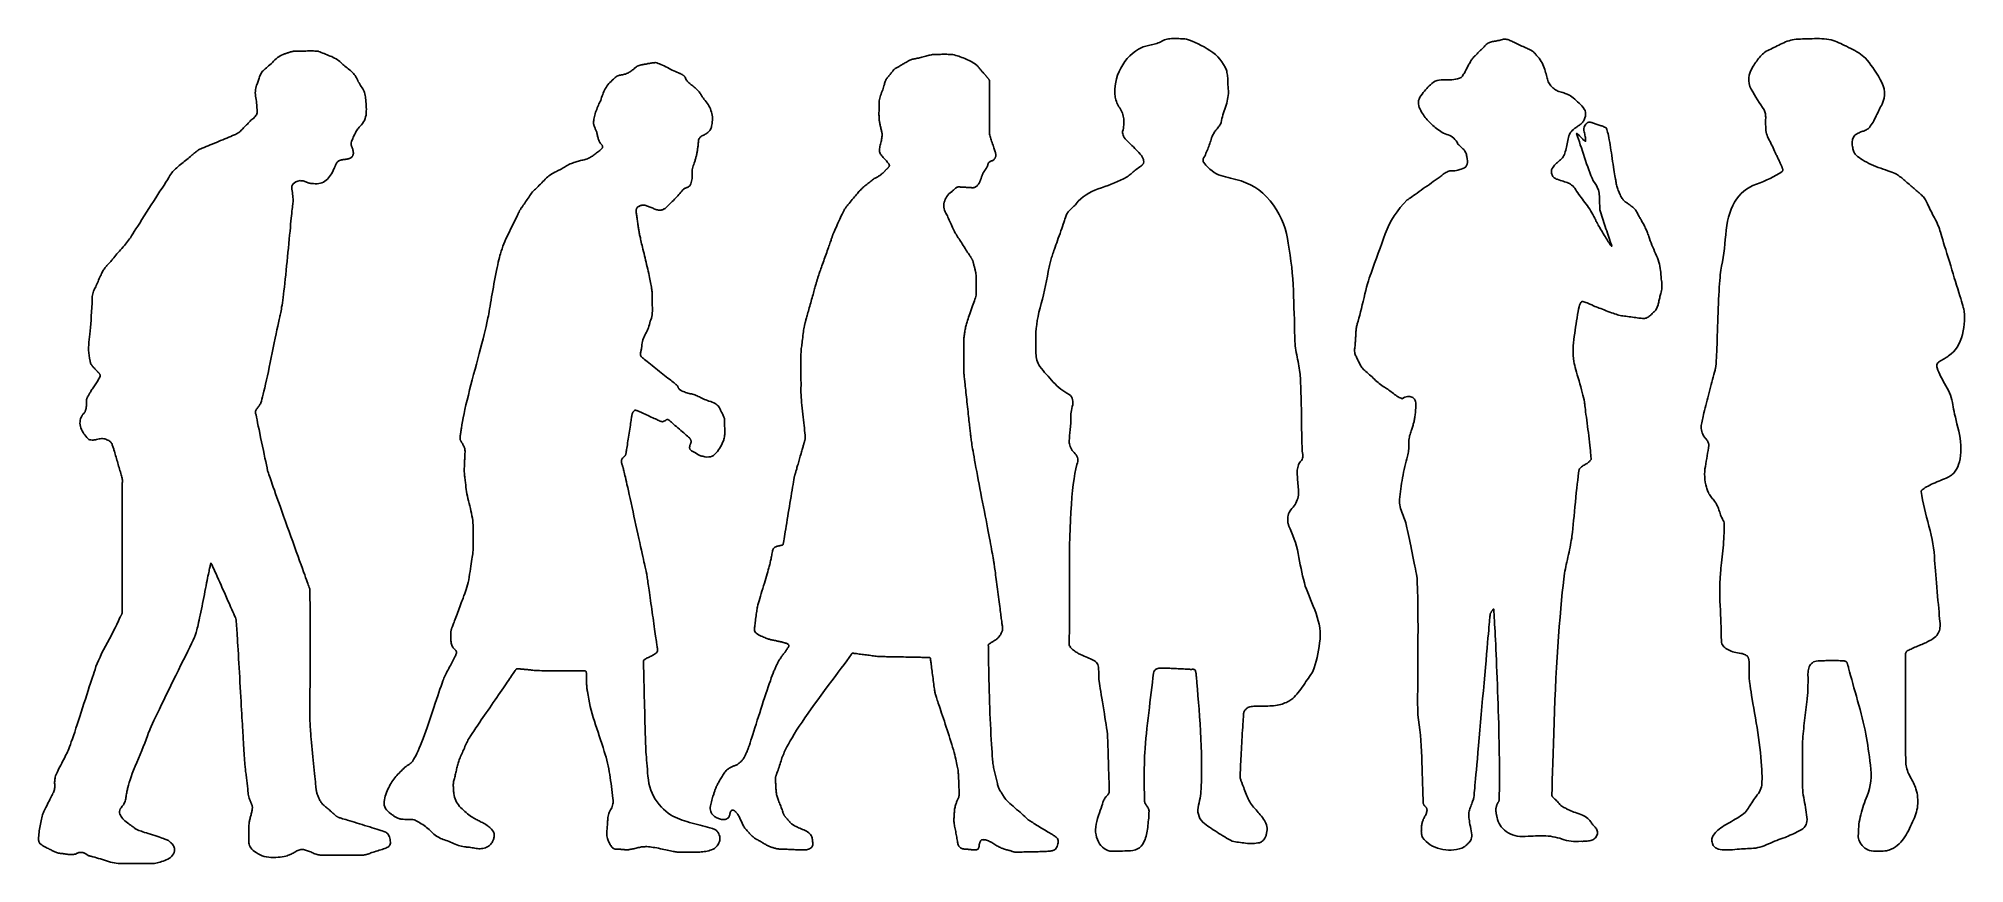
# Model space of a CAD drawing. Extents: x -1942 to 1846, y -642 to 982.
import ezdxf

# ---------------------------------------------------------------- set-up
doc = ezdxf.new("R2010")
doc.units = 0
doc.header["$LTSCALE"] = 20
doc.layers.add('_____1', color=7, linetype='CONTINUOUS')

msp = doc.modelspace()

# ---------------------------------------------------------------- linework, layer by layer
at = {"layer": '_____1', "color": 0, "linetype": 'CONTINUOUS', "flags": 128}
for points in [[(-1391.1, 957.1), (-1393.4, 957.3), (-1395.7, 957.5), (-1398.2, 957.6), (-1400.8, 957.7), (-1403.6, 957.8), (-1406.5, 957.8), (-1409.5, 957.8), (-1412.7, 957.7), (-1415.9, 957.6), (-1418.9, 957.6), (-1421.7, 957.5), (-1424.5, 957.5), (-1427, 957.5), (-1429.4, 957.5), (-1431.6, 957.5), (-1433.7, 957.6), (-1433.7, 957.6), (-1433.7, 957.6), (-1435.3, 957.6), (-1436.9, 957.5), (-1438.4, 957.4), (-1440, 957.2), (-1441.5, 957), (-1443, 956.6), (-1444.5, 956.2), (-1446.1, 955.8), (-1447.6, 955.3), (-1449.1, 954.8), (-1450.6, 954.3), (-1452.1, 953.8), (-1453.5, 953.3), (-1455, 952.8), (-1456.5, 952.3), (-1458, 951.8), (-1458, 951.8), (-1458, 951.8), (-1460.7, 950.8), (-1463.4, 949.6), (-1466.1, 948.1), (-1468.7, 946.5), (-1471.4, 944.6), (-1474, 942.5), (-1476.6, 940.2), (-1479.2, 937.7), (-1481.7, 935.2), (-1484.2, 932.7), (-1486.6, 930.4), (-1489, 928.3), (-1491.3, 926.2), (-1493.5, 924.3), (-1495.7, 922.4), (-1497.8, 920.7), (-1497.8, 920.7), (-1497.8, 920.7), (-1499.4, 919.3), (-1500.8, 917.8), (-1502.1, 916.1), (-1503.3, 914.4), (-1504.4, 912.6), (-1505.3, 910.7), (-1506.1, 908.7), (-1506.8, 906.6), (-1507.4, 904.4), (-1508.1, 902.3), (-1508.8, 900.3), (-1509.5, 898.2), (-1510.3, 896.2), (-1511, 894.2), (-1511.8, 892.3), (-1512.7, 890.4), (-1512.7, 890.4), (-1512.7, 890.4), (-1513.6, 887.6), (-1514.3, 884.7), (-1514.8, 881.7), (-1515.1, 878.7), (-1515.2, 875.5), (-1515.1, 872.2), (-1514.8, 868.8), (-1514.3, 865.4), (-1513.7, 861.9), (-1513.2, 858.5), (-1512.8, 855.1), (-1512.5, 851.9), (-1512.2, 848.7), (-1512, 845.6), (-1511.9, 842.5), (-1511.9, 839.5), (-1511.9, 839.5), (-1511.9, 839.5), (-1511.7, 837.6), (-1511.9, 835.8), (-1512.3, 834), (-1513, 832.3), (-1513.9, 830.6), (-1515.2, 828.9), (-1516.7, 827.3), (-1518.4, 825.8), (-1520.3, 824.3), (-1522.1, 822.8), (-1523.8, 821.3), (-1525.3, 819.8), (-1526.8, 818.3), (-1528.2, 816.8), (-1529.6, 815.4), (-1530.8, 813.9), (-1530.8, 813.9), (-1530.8, 813.9), (-1532.3, 812.4), (-1533.9, 810.9), (-1535.4, 809.4), (-1536.9, 807.9), (-1538.4, 806.3), (-1539.9, 804.8), (-1541.3, 803.3), (-1542.8, 801.7), (-1544.3, 800.2), (-1545.8, 798.8), (-1547.4, 797.5), (-1549, 796.4), (-1550.7, 795.3), (-1552.5, 794.4), (-1554.2, 793.6), (-1556.1, 792.9), (-1556.1, 792.9), (-1556.1, 792.9), (-1559.8, 791.3), (-1563.7, 789.7), (-1567.5, 788.1), (-1571.5, 786.4), (-1575.4, 784.7), (-1579.4, 783.1), (-1583.5, 781.4), (-1587.6, 779.7), (-1591.7, 777.9), (-1595.8, 776.2), (-1599.9, 774.6), (-1603.9, 772.9), (-1607.8, 771.2), (-1611.7, 769.6), (-1615.6, 767.9), (-1619.5, 766.3), (-1619.5, 766.3), (-1619.5, 766.3), (-1621.1, 765.7), (-1622.6, 765), (-1624.1, 764.4), (-1625.5, 763.6), (-1626.9, 762.9), (-1628.2, 762), (-1629.4, 761.2), (-1630.5, 760.3), (-1631.7, 759.4), (-1632.9, 758.4), (-1634.1, 757.4), (-1635.4, 756.4), (-1636.7, 755.3), (-1638, 754.2), (-1639.4, 753), (-1640.8, 751.9), (-1640.8, 751.9), (-1640.8, 751.9), (-1643, 749.9), (-1645.3, 748), (-1647.6, 746), (-1650, 744), (-1652.4, 742), (-1654.9, 740), (-1657.4, 738), (-1660, 736), (-1662.5, 734), (-1665, 732), (-1667.4, 730), (-1669.7, 728), (-1671.9, 726), (-1674.1, 724), (-1676.2, 722), (-1678.2, 720), (-1678.2, 720), (-1678.2, 720), (-1679.5, 718), (-1681.1, 715.4), (-1683.1, 712.3), (-1685.5, 708.5), (-1688.2, 704.2), (-1691.3, 699.4), (-1694.8, 693.9), (-1698.6, 687.9), (-1702.7, 681.6), (-1706.9, 675.1), (-1711.1, 668.4), (-1715.5, 661.6), (-1719.9, 654.7), (-1724.4, 647.6), (-1729, 640.3), (-1733.7, 633), (-1738.3, 625.8), (-1742.5, 619.1), (-1746.5, 613), (-1750, 607.4), (-1753.3, 602.3), (-1756.2, 597.7), (-1758.7, 593.7), (-1761, 590.2), (-1761, 590.2), (-1761, 590.2), (-1762.7, 587.7), (-1764.5, 585.1), (-1766.4, 582.5), (-1768.4, 579.9), (-1770.5, 577.3), (-1772.8, 574.6), (-1775.2, 571.9), (-1777.7, 569.1), (-1780.2, 566.4), (-1782.6, 563.7), (-1785, 561), (-1787.3, 558.4), (-1789.5, 555.8), (-1791.7, 553.2), (-1793.8, 550.7), (-1795.8, 548.2), (-1795.8, 548.2), (-1795.8, 548.2), (-1797.1, 546.6), (-1798.4, 545.1), (-1799.7, 543.6), (-1800.9, 542.2), (-1802.1, 540.8), (-1803.4, 539.4), (-1804.6, 538), (-1805.8, 536.7), (-1807, 535.4), (-1808.1, 534.1), (-1809.3, 532.7), (-1810.4, 531.3), (-1811.5, 529.9), (-1812.6, 528.5), (-1813.6, 527), (-1814.6, 525.5), (-1814.6, 525.5), (-1814.6, 525.5), (-1815.6, 523.7), (-1816.6, 521.7), (-1817.6, 519.6), (-1818.7, 517.4), (-1819.8, 514.9), (-1821, 512.4), (-1822.2, 509.7), (-1823.4, 506.8), (-1824.6, 503.9), (-1825.8, 501.1), (-1827, 498.5), (-1828.1, 496), (-1829.2, 493.7), (-1830.2, 491.5), (-1831.2, 489.4), (-1832.1, 487.5), (-1832.1, 487.5), (-1832.1, 487.5), (-1833.2, 484.9), (-1834.1, 482.3), (-1834.8, 479.7), (-1835.4, 477), (-1835.9, 474.4), (-1836.2, 471.8), (-1836.3, 469.2), (-1836.3, 466.6), (-1836.3, 463.9), (-1836.3, 461.2), (-1836.4, 458.5), (-1836.5, 455.7), (-1836.7, 452.8), (-1837, 449.9), (-1837.3, 447), (-1837.7, 444), (-1837.7, 444), (-1837.7, 444), (-1838, 435.7), (-1838.4, 427.8), (-1838.8, 420.3), (-1839.3, 413.3), (-1839.9, 406.7), (-1840.5, 400.5), (-1841.2, 394.8), (-1841.9, 389.5), (-1842.5, 384.3), (-1842.9, 379.2), (-1843.1, 374), (-1843, 368.8), (-1842.7, 363.5), (-1842.1, 358.2), (-1841.3, 352.8), (-1840.2, 347.4), (-1840.2, 347.4), (-1840.2, 347.4), (-1839.9, 346), (-1839.6, 344.5), (-1839.1, 343.1), (-1838.5, 341.7), (-1837.8, 340.4), (-1837, 339.1), (-1836.1, 337.9), (-1835, 336.6), (-1833.9, 335.5), (-1832.9, 334.3), (-1831.8, 333.1), (-1830.7, 331.9), (-1829.6, 330.8), (-1828.4, 329.6), (-1827.3, 328.5), (-1826.2, 327.4), (-1826.2, 327.4), (-1826.2, 327.4), (-1825.7, 326.9), (-1825.3, 326.4), (-1824.8, 325.8), (-1824.2, 325.3), (-1823.7, 324.7), (-1823.2, 324.1), (-1822.6, 323.4), (-1822.1, 322.8), (-1821.6, 322.1), (-1821.1, 321.5), (-1820.8, 320.9), (-1820.6, 320.2), (-1820.4, 319.6), (-1820.3, 319), (-1820.4, 318.3), (-1820.5, 317.7), (-1820.5, 317.7), (-1820.5, 317.7), (-1821.2, 315.9), (-1822.1, 314), (-1823.1, 312.2), (-1824.1, 310.3), (-1825.2, 308.4), (-1826.4, 306.5), (-1827.7, 304.5), (-1829.1, 302.6), (-1830.5, 300.6), (-1831.8, 298.7), (-1833.1, 296.8), (-1834.3, 294.9), (-1835.5, 293), (-1836.7, 291.2), (-1837.8, 289.3), (-1838.8, 287.5), (-1838.8, 287.5), (-1838.8, 287.5), (-1839.7, 286.1), (-1840.5, 284.7), (-1841.4, 283.4), (-1842.1, 282.1), (-1842.9, 280.9), (-1843.6, 279.7), (-1844.3, 278.5), (-1845, 277.4), (-1845.6, 276.4), (-1846.1, 275.2), (-1846.5, 274), (-1846.8, 272.8), (-1847.1, 271.5), (-1847.3, 270.1), (-1847.3, 268.7), (-1847.3, 267.3), (-1847.3, 267.3), (-1847.3, 267.3), (-1847.4, 266.3), (-1847.4, 265.4), (-1847.5, 264.4), (-1847.5, 263.4), (-1847.5, 262.5), (-1847.5, 261.5), (-1847.5, 260.5), (-1847.5, 259.5), (-1847.5, 258.5), (-1847.6, 257.5), (-1847.6, 256.5), (-1847.8, 255.6), (-1847.9, 254.6), (-1848.1, 253.7), (-1848.3, 252.7), (-1848.6, 251.8), (-1848.6, 251.8), (-1848.6, 251.8), (-1848.9, 250.7), (-1849.3, 249.7), (-1849.7, 248.6), (-1850.2, 247.6), (-1850.8, 246.7), (-1851.4, 245.8), (-1852.1, 244.9), (-1852.8, 244.1), (-1853.5, 243.3), (-1854.2, 242.4), (-1854.9, 241.5), (-1855.5, 240.6), (-1856.1, 239.7), (-1856.7, 238.7), (-1857.2, 237.7), (-1857.7, 236.7), (-1857.7, 236.7), (-1857.7, 236.7), (-1858.8, 233.7), (-1859.5, 230.8), (-1860, 227.8), (-1860.1, 224.8), (-1859.8, 221.8), (-1859.2, 218.8), (-1858.3, 215.8), (-1857.1, 212.8), (-1855.6, 209.8), (-1854.1, 207), (-1852.4, 204.4), (-1850.6, 201.8), (-1848.8, 199.4), (-1846.8, 197.2), (-1844.7, 195.1), (-1842.5, 193.1), (-1842.5, 193.1), (-1842.5, 193.1), (-1840.6, 192.5), (-1838.5, 192.1), (-1836.4, 191.9), (-1834.3, 191.9), (-1832, 192), (-1829.7, 192.3), (-1827.4, 192.8), (-1825, 193.4), (-1822.6, 194.1), (-1820.2, 194.5), (-1817.9, 194.7), (-1815.6, 194.7), (-1813.4, 194.5), (-1811.3, 194.1), (-1809.2, 193.5), (-1807.1, 192.6), (-1807.1, 192.6), (-1807.1, 192.6), (-1805.2, 191.8), (-1803.5, 190.9), (-1802, 189.8), (-1800.6, 188.8), (-1799.5, 187.6), (-1798.5, 186.4), (-1797.7, 185.1), (-1797.1, 183.7), (-1796.6, 182.3), (-1796, 180.7), (-1795.5, 179.1), (-1794.9, 177.4), (-1794.4, 175.6), (-1793.8, 173.7), (-1793.2, 171.8), (-1792.5, 169.7), (-1792.5, 169.7), (-1792.5, 169.7), (-1791.7, 166.9), (-1790.9, 164.1), (-1790, 161.2), (-1789.2, 158.3), (-1788.3, 155.4), (-1787.5, 152.5), (-1786.6, 149.5), (-1785.7, 146.5), (-1784.8, 143.6), (-1784, 140.6), (-1783.1, 137.7), (-1782.2, 134.7), (-1781.4, 131.8), (-1780.6, 129), (-1779.7, 126.1), (-1778.9, 123.3), (-1778.9, 123.3), (-1778.9, 123.3), (-1778.2, 121.1), (-1777.7, 119), (-1777.3, 117), (-1776.9, 115.1), (-1776.7, 113.4), (-1776.6, 111.8), (-1776.6, 110.4), (-1776.7, 109.1), (-1776.9, 107.7), (-1777, 106.3), (-1777.1, 104.8), (-1777.1, 103.1), (-1777.1, 101.4), (-1777.1, 99.5), (-1777, 97.5), (-1776.9, 95.4), (-1776.9, 95.4), (-1776.9, 95.4), (-1776.9, 92.4), (-1776.9, 88.9), (-1776.9, 85.1), (-1776.9, 80.9), (-1776.9, 76.2), (-1776.9, 71.2), (-1776.9, 65.8), (-1776.9, 59.9), (-1776.9, 53.6), (-1776.9, 46.8), (-1776.9, 39.5), (-1776.9, 31.7), (-1776.9, 23.3), (-1776.9, 14.4), (-1776.9, 5.1), (-1776.9, -4.8), (-1776.9, -14.9), (-1776.9, -24.8), (-1776.9, -34.6), (-1776.9, -44.3), (-1776.9, -53.8), (-1776.9, -63.2), (-1776.9, -72.4), (-1776.9, -81.5), (-1776.9, -90.1), (-1776.9, -98.1), (-1776.9, -105.4), (-1776.9, -112), (-1776.9, -117.9), (-1776.9, -123.1), (-1776.9, -127.6), (-1776.9, -131.4), (-1776.9, -134.7), (-1776.9, -137.6), (-1776.9, -140.2), (-1776.9, -142.4), (-1776.9, -144.2), (-1776.9, -145.7), (-1776.9, -146.7), (-1776.9, -147.5), (-1776.9, -147.5), (-1776.9, -147.5), (-1777.1, -148.1), (-1777.2, -148.8), (-1777.4, -149.3), (-1777.6, -149.9), (-1777.8, -150.4), (-1778, -150.9), (-1778.2, -151.3), (-1778.4, -151.7), (-1778.7, -152.1), (-1779, -152.6), (-1779.3, -153.3), (-1779.7, -154), (-1780.1, -154.8), (-1780.5, -155.7), (-1781, -156.6), (-1781.5, -157.7), (-1781.5, -157.7), (-1781.5, -157.7), (-1784.6, -164.3), (-1787.8, -171), (-1791.2, -177.9), (-1794.7, -184.9), (-1798.3, -192), (-1802.1, -199.2), (-1806, -206.5), (-1810, -214), (-1813.9, -221.4), (-1817.5, -228.5), (-1820.7, -235.3), (-1823.7, -241.8), (-1826.3, -248), (-1828.6, -253.9), (-1830.5, -259.6), (-1832.2, -264.9), (-1832.2, -264.9), (-1832.2, -264.9), (-1833.8, -269.6), (-1835.5, -274.8), (-1837.4, -280.6), (-1839.5, -287), (-1841.7, -293.9), (-1844.1, -301.4), (-1846.7, -309.4), (-1849.4, -318.1), (-1852.2, -326.9), (-1854.9, -335.5), (-1857.6, -343.9), (-1860.3, -352.1), (-1862.9, -360.1), (-1865.5, -367.9), (-1868, -375.6), (-1870.5, -383), (-1872.9, -390.1), (-1875.1, -396.5), (-1877.2, -402.3), (-1879, -407.5), (-1880.7, -412), (-1882.2, -415.9), (-1883.6, -419.2), (-1884.7, -421.9), (-1884.7, -421.9), (-1884.7, -421.9), (-1886.1, -424.9), (-1887.6, -427.9), (-1889.1, -431), (-1890.8, -434.2), (-1892.4, -437.5), (-1894.2, -440.9), (-1896, -444.4), (-1897.9, -447.9), (-1899.7, -451.4), (-1901.4, -454.8), (-1903, -458), (-1904.5, -461), (-1905.8, -463.9), (-1906.9, -466.6), (-1908, -469.1), (-1908.9, -471.5), (-1908.9, -471.5), (-1908.9, -471.5), (-1909.2, -473.4), (-1909.5, -475.4), (-1909.7, -477.4), (-1909.8, -479.5), (-1909.9, -481.5), (-1909.9, -483.7), (-1909.8, -485.8), (-1909.7, -488), (-1909.6, -490.1), (-1909.7, -492.2), (-1909.9, -494.3), (-1910.3, -496.2), (-1910.8, -498.1), (-1911.4, -500), (-1912.2, -501.8), (-1913.2, -503.5), (-1913.2, -503.5), (-1913.2, -503.5), (-1914.2, -505.7), (-1915.4, -508.1), (-1916.6, -510.6), (-1917.9, -513.2), (-1919.3, -516), (-1920.8, -518.9), (-1922.4, -521.9), (-1924, -525.1), (-1925.6, -528.2), (-1927.1, -531.2), (-1928.5, -534), (-1929.8, -536.7), (-1931, -539.2), (-1932.1, -541.5), (-1933.1, -543.7), (-1934, -545.7), (-1934, -545.7), (-1934, -545.7), (-1934.5, -548.5), (-1935.1, -551.5), (-1935.7, -554.5), (-1936.4, -557.6), (-1937, -560.8), (-1937.6, -564.1), (-1938.3, -567.4), (-1938.9, -570.9), (-1939.6, -574.3), (-1940.1, -577.7), (-1940.6, -580.9), (-1941, -584.1), (-1941.3, -587.2), (-1941.5, -590.2), (-1941.6, -593.1), (-1941.6, -595.9), (-1941.6, -595.9), (-1941.6, -595.9), (-1941.3, -597.4), (-1940.9, -598.7), (-1940.4, -599.9), (-1939.7, -601.1), (-1939.1, -602.1), (-1938.3, -603), (-1937.4, -603.8), (-1936.4, -604.6), (-1935.4, -605.2), (-1934.3, -605.9), (-1933.1, -606.7), (-1931.9, -607.4), (-1930.6, -608.2), (-1929.2, -608.9), (-1927.8, -609.7), (-1926.3, -610.5), (-1926.3, -610.5), (-1926.3, -610.5), (-1924.3, -611.4), (-1922.3, -612.3), (-1920.5, -613.2), (-1918.7, -614.1), (-1917, -615), (-1915.4, -615.8), (-1913.9, -616.6), (-1912.4, -617.5), (-1911, -618.2), (-1909.4, -618.9), (-1907.8, -619.6), (-1906.1, -620.1), (-1904.3, -620.6), (-1902.4, -621.1), (-1900.5, -621.4), (-1898.5, -621.7), (-1898.5, -621.7), (-1898.5, -621.7), (-1897, -621.9), (-1895.6, -622), (-1894.1, -622.2), (-1892.7, -622.4), (-1891.2, -622.6), (-1889.7, -622.8), (-1888.2, -623), (-1886.6, -623.3), (-1885.1, -623.5), (-1883.6, -623.7), (-1882.1, -623.9), (-1880.6, -624), (-1879.1, -624.1), (-1877.6, -624.1), (-1876.2, -624.1), (-1874.7, -624), (-1874.7, -624), (-1874.7, -624), (-1873.5, -623.9), (-1872.4, -623.8), (-1871.2, -623.6), (-1870.1, -623.3), (-1868.9, -623), (-1867.8, -622.6), (-1866.7, -622.1), (-1865.7, -621.6), (-1864.6, -621.1), (-1863.5, -620.7), (-1862.4, -620.3), (-1861.3, -620.1), (-1860.2, -619.9), (-1859.1, -619.8), (-1857.9, -619.8), (-1856.8, -619.9), (-1856.8, -619.9), (-1856.8, -619.9), (-1855.5, -620), (-1854.3, -620.3), (-1853.1, -620.6), (-1852, -621), (-1850.9, -621.5), (-1849.8, -622.1), (-1848.8, -622.7), (-1847.9, -623.5), (-1846.9, -624.2), (-1845.9, -624.9), (-1844.9, -625.5), (-1843.8, -626), (-1842.6, -626.5), (-1841.4, -626.9), (-1840.1, -627.2), (-1838.8, -627.5), (-1838.8, -627.5), (-1838.8, -627.5), (-1835, -628.4), (-1831.1, -629.4), (-1827.3, -630.4), (-1823.4, -631.6), (-1819.5, -632.7), (-1815.6, -634), (-1811.7, -635.3), (-1807.8, -636.6), (-1803.9, -637.9), (-1800, -639), (-1796.2, -639.9), (-1792.4, -640.7), (-1788.6, -641.2), (-1784.9, -641.5), (-1781.2, -641.7), (-1777.5, -641.6), (-1777.5, -641.6), (-1777.5, -641.6), (-1774, -641.5), (-1770.4, -641.5), (-1766.6, -641.4), (-1762.6, -641.4), (-1758.6, -641.4), (-1754.3, -641.5), (-1750, -641.5), (-1745.5, -641.6), (-1741, -641.7), (-1736.6, -641.7), (-1732.4, -641.7), (-1728.3, -641.7), (-1724.3, -641.7), (-1720.5, -641.6), (-1716.8, -641.6), (-1713.3, -641.5), (-1713.3, -641.5), (-1713.3, -641.5), (-1710.8, -641), (-1708.2, -640.4), (-1705.4, -639.7), (-1702.6, -638.9), (-1699.7, -637.9), (-1696.6, -636.9), (-1693.5, -635.8), (-1690.3, -634.5), (-1687.1, -633.1), (-1684.3, -631.4), (-1681.8, -629.6), (-1679.7, -627.5), (-1677.8, -625.2), (-1676.3, -622.7), (-1675.1, -620), (-1674.2, -617), (-1674.2, -617), (-1674.2, -617), (-1674, -615.3), (-1674, -613.5), (-1674.2, -611.7), (-1674.7, -610), (-1675.4, -608.3), (-1676.3, -606.6), (-1677.4, -604.9), (-1678.8, -603.2), (-1680.3, -601.6), (-1681.8, -600.1), (-1683.3, -598.8), (-1684.8, -597.6), (-1686.3, -596.6), (-1687.8, -595.7), (-1689.4, -594.9), (-1690.9, -594.3), (-1690.9, -594.3), (-1690.9, -594.3), (-1693.2, -593.5), (-1695.7, -592.6), (-1698.6, -591.6), (-1701.7, -590.5), (-1705.2, -589.3), (-1708.9, -588.1), (-1713, -586.8), (-1717.3, -585.4), (-1721.7, -584.1), (-1725.7, -582.7), (-1729.5, -581.5), (-1733, -580.4), (-1736.2, -579.3), (-1739.1, -578.3), (-1741.8, -577.3), (-1744.1, -576.5), (-1744.1, -576.5), (-1744.1, -576.5), (-1745.5, -576), (-1746.8, -575.4), (-1748.1, -574.7), (-1749.4, -574.1), (-1750.7, -573.3), (-1751.9, -572.5), (-1753.1, -571.7), (-1754.3, -570.8), (-1755.5, -569.8), (-1756.7, -568.9), (-1757.9, -568), (-1759.1, -567.1), (-1760.3, -566.3), (-1761.6, -565.4), (-1762.8, -564.6), (-1764, -563.8), (-1764, -563.8), (-1764, -563.8), (-1766.8, -561.9), (-1769.3, -559.9), (-1771.7, -557.9), (-1773.9, -555.8), (-1775.9, -553.6), (-1777.7, -551.4), (-1779.3, -549.1), (-1780.6, -546.8), (-1781.7, -544.4), (-1782.2, -541.9), (-1782.2, -539.4), (-1781.8, -536.9), (-1780.8, -534.4), (-1779.2, -531.8), (-1777.2, -529.1), (-1774.7, -526.5), (-1774.7, -526.5), (-1774.7, -526.5), (-1773.8, -524.7), (-1772.9, -522.9), (-1772.1, -520.9), (-1771.4, -518.8), (-1770.8, -516.6), (-1770.2, -514.4), (-1769.7, -512), (-1769.4, -509.5), (-1769, -507), (-1768.6, -504.6), (-1768.2, -502.3), (-1767.8, -500), (-1767.4, -497.9), (-1766.9, -495.8), (-1766.5, -493.8), (-1766, -491.9), (-1766, -491.9), (-1766, -491.9), (-1764.8, -487.4), (-1763.4, -482.4), (-1761.6, -476.9), (-1759.5, -471), (-1757.2, -464.6), (-1754.5, -457.8), (-1751.6, -450.4), (-1748.3, -442.6), (-1745, -434.7), (-1741.8, -426.9), (-1738.7, -419.3), (-1735.7, -411.8), (-1732.8, -404.6), (-1730.1, -397.5), (-1727.5, -390.6), (-1725, -383.8), (-1725, -383.8), (-1725, -383.8), (-1723.6, -380.5), (-1721.9, -376.5), (-1719.9, -371.8), (-1717.4, -366.3), (-1714.6, -360.2), (-1711.4, -353.4), (-1707.9, -345.8), (-1704, -337.6), (-1699.8, -328.9), (-1695.4, -319.9), (-1691, -310.7), (-1686.3, -301.3), (-1681.6, -291.6), (-1676.7, -281.6), (-1671.6, -271.4), (-1666.5, -261), (-1661.4, -250.8), (-1656.6, -241.1), (-1652.1, -232.1), (-1648, -223.7), (-1644.2, -216), (-1640.8, -208.8), (-1637.6, -202.3), (-1634.8, -196.4), (-1634.8, -196.4), (-1634.8, -196.4), (-1634.4, -195.4), (-1633.9, -194.2), (-1633.4, -192.7), (-1632.9, -191), (-1632.3, -189), (-1631.6, -186.8), (-1631, -184.4), (-1630.2, -181.7), (-1629.5, -178.7), (-1628.6, -175.3), (-1627.7, -171.6), (-1626.8, -167.5), (-1625.8, -162.9), (-1624.7, -158.1), (-1623.6, -152.8), (-1622.4, -147.1), (-1621.2, -141.3), (-1620, -135.4), (-1618.9, -129.6), (-1617.7, -123.8), (-1616.5, -117.9), (-1615.4, -112.1), (-1614.3, -106.2), (-1613.1, -100.4), (-1612, -94.8), (-1611, -89.5), (-1610.1, -84.6), (-1609.2, -80.1), (-1608.3, -76), (-1607.6, -72.3), (-1606.9, -69), (-1606.3, -66), (-1605.8, -63.3), (-1605.2, -60.9), (-1604.8, -58.8), (-1604.3, -56.8), (-1604, -55.1), (-1603.6, -53.7), (-1603.3, -52.4), (-1603.1, -51.5), (-1603.1, -51.5), (-1603.1, -51.5), (-1603, -51.2), (-1602.9, -51), (-1602.9, -50.8), (-1602.8, -50.6), (-1602.7, -50.5), (-1602.7, -50.4), (-1602.6, -50.3), (-1602.5, -50.3), (-1602.5, -50.2), (-1602.4, -50.3), (-1602.3, -50.3), (-1602.2, -50.4), (-1602.1, -50.5), (-1602, -50.7), (-1601.9, -50.9), (-1601.8, -51.2), (-1601.8, -51.2), (-1601.8, -51.2), (-1601.2, -52.5), (-1600.3, -54.3), (-1599.3, -56.7), (-1597.9, -59.6), (-1596.4, -63.1), (-1594.6, -67.2), (-1592.5, -71.8), (-1590.2, -76.9), (-1587.8, -82.4), (-1585.2, -88.1), (-1582.7, -93.8), (-1580.1, -99.7), (-1577.4, -105.7), (-1574.7, -111.8), (-1571.9, -118.1), (-1569.1, -124.5), (-1566.3, -130.7), (-1563.8, -136.4), (-1561.5, -141.5), (-1559.4, -146.2), (-1557.6, -150.4), (-1555.9, -154), (-1554.5, -157.2), (-1553.4, -159.8), (-1553.4, -159.8), (-1553.4, -159.8), (-1553.3, -160.5), (-1553.2, -161.6), (-1553, -162.9), (-1552.9, -164.7), (-1552.7, -166.7), (-1552.5, -169.1), (-1552.3, -171.8), (-1552, -174.8), (-1551.8, -178.4), (-1551.5, -182.5), (-1551.2, -187.4), (-1550.8, -192.9), (-1550.4, -199), (-1550, -205.8), (-1549.6, -213.2), (-1549.1, -221.3), (-1548.6, -229.8), (-1548.1, -238.5), (-1547.6, -247.4), (-1547.1, -256.5), (-1546.6, -265.7), (-1546, -275.2), (-1545.5, -284.9), (-1544.9, -294.7), (-1544.4, -304.4), (-1543.8, -313.8), (-1543.3, -322.7), (-1542.8, -331.2), (-1542.4, -339.3), (-1541.9, -347), (-1541.5, -354.3), (-1541.1, -361.1), (-1540.7, -367.6), (-1540.4, -373.7), (-1540, -379.4), (-1539.7, -384.7), (-1539.4, -389.7), (-1539.1, -394.3), (-1538.8, -398.5), (-1538.6, -402.3), (-1538.6, -402.3), (-1538.6, -402.3), (-1538.4, -406.1), (-1538.2, -409.8), (-1538, -413.4), (-1537.8, -416.9), (-1537.6, -420.4), (-1537.4, -423.7), (-1537.2, -427), (-1537, -430.2), (-1536.8, -433.3), (-1536.6, -436.4), (-1536.4, -439.3), (-1536.1, -442.2), (-1535.9, -445), (-1535.6, -447.7), (-1535.4, -450.3), (-1535.1, -452.8), (-1534.8, -455.3), (-1534.5, -457.9), (-1534.2, -460.5), (-1533.8, -463.2), (-1533.5, -465.9), (-1533.2, -468.7), (-1532.8, -471.5), (-1532.5, -474.4), (-1532.5, -474.4), (-1532.5, -474.4), (-1532.1, -477), (-1531.7, -479.6), (-1531.3, -482.3), (-1531, -485.1), (-1530.7, -487.9), (-1530.5, -490.8), (-1530.2, -493.7), (-1530, -496.7), (-1529.8, -499.6), (-1529.5, -502.5), (-1529.1, -505.3), (-1528.6, -507.9), (-1528, -510.4), (-1527.3, -512.9), (-1526.5, -515.2), (-1525.6, -517.5), (-1525.6, -517.5), (-1525.6, -517.5), (-1525.1, -518.5), (-1524.7, -519.5), (-1524.2, -520.6), (-1523.8, -521.6), (-1523.3, -522.7), (-1522.9, -523.7), (-1522.5, -524.8), (-1522.1, -525.9), (-1521.7, -527), (-1521.4, -528.1), (-1521.2, -529.2), (-1521, -530.3), (-1521, -531.4), (-1521, -532.6), (-1521.1, -533.7), (-1521.2, -534.9), (-1521.2, -534.9), (-1521.2, -534.9), (-1521.5, -536.7), (-1521.9, -538.5), (-1522.2, -540.3), (-1522.6, -542.1), (-1523.1, -543.9), (-1523.5, -545.7), (-1524, -547.6), (-1524.6, -549.5), (-1525.1, -551.3), (-1525.6, -553.2), (-1526, -555), (-1526.4, -556.8), (-1526.8, -558.6), (-1527.1, -560.3), (-1527.4, -562.1), (-1527.6, -563.8), (-1527.6, -563.8), (-1527.6, -563.8), (-1527.7, -566.1), (-1527.8, -568.5), (-1527.8, -570.9), (-1527.9, -573.4), (-1527.9, -576), (-1528, -578.7), (-1528, -581.4), (-1528, -584.2), (-1528, -586.9), (-1528, -589.6), (-1528, -592.2), (-1527.9, -594.7), (-1527.8, -597.1), (-1527.8, -599.5), (-1527.7, -601.7), (-1527.6, -603.9), (-1527.6, -603.9), (-1527.6, -603.9), (-1526.8, -606.3), (-1525.6, -608.8), (-1523.9, -611.1), (-1521.9, -613.5), (-1519.5, -615.8), (-1516.6, -618.1), (-1513.4, -620.3), (-1509.7, -622.5), (-1505.8, -624.6), (-1501.8, -626.3), (-1497.6, -627.7), (-1493.3, -628.8), (-1488.9, -629.5), (-1484.4, -630), (-1479.7, -630.1), (-1475, -629.9), (-1470.4, -629.5), (-1466.1, -629), (-1462.2, -628.5), (-1458.7, -627.8), (-1455.5, -627.1), (-1452.7, -626.4), (-1450.3, -625.5), (-1448.3, -624.6), (-1448.3, -624.6), (-1448.3, -624.6), (-1446.4, -623.9), (-1444.6, -623.1), (-1442.7, -622.2), (-1440.9, -621.3), (-1439, -620.3), (-1437.2, -619.3), (-1435.4, -618.2), (-1433.5, -617), (-1431.7, -616), (-1429.8, -615.2), (-1427.9, -614.6), (-1426, -614.2), (-1424.1, -614), (-1422.2, -614.1), (-1420.3, -614.4), (-1418.3, -614.9), (-1418.3, -614.9), (-1418.3, -614.9), (-1416.4, -615.4), (-1414.4, -616), (-1412.4, -616.6), (-1410.4, -617.4), (-1408.4, -618.1), (-1406.3, -619), (-1404.2, -619.9), (-1402.1, -620.9), (-1400, -621.9), (-1397.9, -622.8), (-1395.8, -623.5), (-1393.8, -624.1), (-1391.7, -624.5), (-1389.6, -624.8), (-1387.6, -625), (-1385.6, -625), (-1385.6, -625), (-1385.6, -625), (-1381.4, -625), (-1377, -625.1), (-1372.3, -625.1), (-1367.5, -625.1), (-1362.5, -625.1), (-1357.3, -625.1), (-1351.9, -625.1), (-1346.3, -625), (-1340.6, -625), (-1335.2, -625), (-1329.8, -625), (-1324.7, -625), (-1319.7, -625), (-1314.8, -625), (-1310.1, -625), (-1305.6, -625), (-1305.6, -625), (-1305.6, -625), (-1304.8, -625.1), (-1304, -625.1), (-1303.2, -625.1), (-1302.4, -625.1), (-1301.7, -625), (-1301, -624.9), (-1300.3, -624.8), (-1299.6, -624.7), (-1299, -624.5), (-1298.3, -624.4), (-1297.7, -624.2), (-1297, -624), (-1296.2, -623.8), (-1295.5, -623.6), (-1294.7, -623.4), (-1294, -623.1), (-1294, -623.1), (-1294, -623.1), (-1292.2, -622.4), (-1290.3, -621.7), (-1288.1, -621), (-1285.8, -620.2), (-1283.3, -619.4), (-1280.5, -618.5), (-1277.6, -617.6), (-1274.5, -616.7), (-1271.4, -615.7), (-1268.5, -614.8), (-1265.7, -613.9), (-1263.1, -613), (-1260.7, -612.2), (-1258.5, -611.3), (-1256.4, -610.5), (-1254.5, -609.7), (-1254.5, -609.7), (-1254.5, -609.7), (-1252.9, -608.5), (-1251.7, -607.2), (-1250.7, -605.6), (-1250, -603.8), (-1249.6, -601.8), (-1249.5, -599.5), (-1249.7, -597.1), (-1250.2, -594.4), (-1250.8, -591.7), (-1251.6, -589.3), (-1252.5, -587.1), (-1253.5, -585.2), (-1254.6, -583.5), (-1255.8, -582.1), (-1257.1, -581), (-1258.5, -580.1), (-1258.5, -580.1), (-1258.5, -580.1), (-1260.4, -579.4), (-1262.7, -578.6), (-1265.4, -577.6), (-1268.5, -576.6), (-1272.1, -575.4), (-1276.1, -574.2), (-1280.5, -572.8), (-1285.3, -571.2), (-1290.3, -569.7), (-1295.3, -568.1), (-1300.3, -566.6), (-1305.2, -565.1), (-1310.1, -563.6), (-1315, -562.1), (-1319.9, -560.6), (-1324.8, -559.2), (-1329.4, -557.8), (-1333.6, -556.5), (-1337.4, -555.4), (-1340.7, -554.4), (-1343.6, -553.5), (-1346.1, -552.7), (-1348.2, -552.1), (-1349.8, -551.6), (-1349.8, -551.6), (-1349.8, -551.6), (-1350.7, -551.3), (-1351.6, -550.9), (-1352.4, -550.6), (-1353.1, -550.2), (-1353.8, -549.8), (-1354.4, -549.4), (-1355, -549), (-1355.5, -548.6), (-1356, -548.2), (-1356.6, -547.7), (-1357.2, -547.2), (-1357.9, -546.6), (-1358.6, -546), (-1359.4, -545.4), (-1360.2, -544.7), (-1361.1, -543.9), (-1361.1, -543.9), (-1361.1, -543.9), (-1362.6, -542.5), (-1364.1, -541.1), (-1365.6, -539.8), (-1367.2, -538.4), (-1368.8, -537), (-1370.4, -535.6), (-1372.1, -534.3), (-1373.7, -532.9), (-1375.4, -531.6), (-1377, -530.2), (-1378.6, -528.9), (-1380.1, -527.5), (-1381.5, -526.1), (-1382.9, -524.6), (-1384.2, -523.2), (-1385.5, -521.7), (-1385.5, -521.7), (-1385.5, -521.7), (-1386.3, -520.3), (-1387.2, -518.9), (-1388, -517.5), (-1388.8, -516), (-1389.5, -514.5), (-1390.3, -512.9), (-1391, -511.4), (-1391.6, -509.8), (-1392.3, -508.1), (-1392.9, -506.5), (-1393.4, -504.9), (-1393.9, -503.4), (-1394.3, -501.8), (-1394.8, -500.3), (-1395.1, -498.7), (-1395.4, -497.2), (-1395.4, -497.2), (-1395.4, -497.2), (-1395.6, -495.1), (-1395.9, -492.4), (-1396.2, -489.2), (-1396.6, -485.3), (-1397, -481), (-1397.5, -476), (-1398.1, -470.5), (-1398.7, -464.5), (-1399.3, -458.1), (-1399.9, -451.6), (-1400.6, -445), (-1401.2, -438.3), (-1401.9, -431.5), (-1402.6, -424.6), (-1403.2, -417.6), (-1403.9, -410.5), (-1404.5, -403.6), (-1405.1, -397.2), (-1405.7, -391.4), (-1406.2, -386), (-1406.6, -381.3), (-1407, -377), (-1407.3, -373.3), (-1407.6, -370.1), (-1407.6, -370.1), (-1407.6, -370.1), (-1407.6, -368.7), (-1407.6, -366.9), (-1407.6, -364.7), (-1407.7, -362.1), (-1407.7, -359.1), (-1407.7, -355.8), (-1407.7, -352), (-1407.7, -347.9), (-1407.7, -343.2), (-1407.7, -337.9), (-1407.7, -331.9), (-1407.7, -325.2), (-1407.7, -317.8), (-1407.7, -309.7), (-1407.7, -300.9), (-1407.6, -291.5), (-1407.6, -281.6), (-1407.6, -271.6), (-1407.5, -261.6), (-1407.5, -251.3), (-1407.5, -241), (-1407.5, -230.6), (-1407.4, -220), (-1407.4, -209.3), (-1407.4, -198.8), (-1407.4, -188.9), (-1407.4, -179.5), (-1407.4, -170.6), (-1407.4, -162.2), (-1407.5, -154.4), (-1407.5, -147.2), (-1407.5, -140.4), (-1407.6, -134.2), (-1407.6, -128.3), (-1407.7, -122.9), (-1407.7, -117.9), (-1407.8, -113.3), (-1407.8, -109.1), (-1407.9, -105.3), (-1407.9, -102), (-1407.9, -102), (-1407.9, -102), (-1408.2, -101.1), (-1408.7, -99.8), (-1409.3, -98.1), (-1410.1, -96), (-1411, -93.4), (-1412.1, -90.4), (-1413.3, -87), (-1414.6, -83.2), (-1416.2, -78.8), (-1418.1, -73.7), (-1420.2, -67.8), (-1422.5, -61.2), (-1425.1, -53.9), (-1428, -45.9), (-1431.2, -37.1), (-1434.6, -27.7), (-1438.1, -17.8), (-1441.7, -7.9), (-1445.2, 2), (-1448.8, 11.9), (-1452.3, 21.9), (-1455.9, 31.8), (-1459.5, 41.8), (-1463, 51.8), (-1466.5, 61.5), (-1469.7, 70.5), (-1472.6, 78.7), (-1475.3, 86.3), (-1477.8, 93.2), (-1479.9, 99.3), (-1481.9, 104.8), (-1483.5, 109.6), (-1485, 113.8), (-1486.3, 117.6), (-1487.5, 120.9), (-1488.5, 123.9), (-1489.4, 126.4), (-1490.1, 128.4), (-1490.6, 130.1), (-1491, 131.3), (-1491, 131.3), (-1491, 131.3), (-1492.2, 136.9), (-1493.5, 143), (-1494.8, 149.5), (-1496.2, 156.4), (-1497.8, 163.8), (-1499.4, 171.6), (-1501.1, 179.9), (-1502.9, 188.5), (-1504.7, 197.2), (-1506.3, 205.2), (-1507.9, 212.6), (-1509.3, 219.5), (-1510.6, 225.8), (-1511.8, 231.5), (-1512.9, 236.6), (-1513.8, 241.2), (-1513.8, 241.2), (-1513.8, 241.2), (-1514.4, 242.8), (-1514.7, 244.3), (-1514.9, 245.8), (-1514.8, 247.2), (-1514.6, 248.6), (-1514.1, 250), (-1513.5, 251.3), (-1512.7, 252.5), (-1511.7, 253.8), (-1510.8, 255), (-1509.8, 256.3), (-1508.9, 257.6), (-1507.9, 259), (-1507, 260.3), (-1506.1, 261.7), (-1505.1, 263.1), (-1505.1, 263.1), (-1505.1, 263.1), (-1504.2, 265.4), (-1503.3, 268.5), (-1502.2, 272.3), (-1501, 276.8), (-1499.7, 282), (-1498.2, 288), (-1496.7, 294.7), (-1495, 302.1), (-1493.2, 310.1), (-1491.4, 318.3), (-1489.6, 326.8), (-1487.8, 335.6), (-1485.9, 344.7), (-1483.9, 354.1), (-1482, 363.8), (-1479.9, 373.7), (-1478, 383.5), (-1476.1, 392.7), (-1474.3, 401.2), (-1472.7, 409.1), (-1471.1, 416.3), (-1469.7, 422.9), (-1468.3, 428.9), (-1467.1, 434.2), (-1467.1, 434.2), (-1467.1, 434.2), (-1466.7, 435.9), (-1466.2, 437.9), (-1465.7, 440.3), (-1465.2, 443), (-1464.6, 446.1), (-1464, 449.5), (-1463.4, 453.2), (-1462.7, 457.3), (-1462, 461.8), (-1461.3, 466.9), (-1460.5, 472.5), (-1459.8, 478.7), (-1459, 485.4), (-1458.1, 492.6), (-1457.2, 500.4), (-1456.3, 508.8), (-1455.4, 517.4), (-1454.5, 526), (-1453.6, 534.7), (-1452.7, 543.5), (-1451.9, 552.2), (-1451, 561), (-1450.1, 569.8), (-1449.3, 578.7), (-1448.5, 587.3), (-1447.7, 595.4), (-1447, 603), (-1446.3, 610.1), (-1445.7, 616.7), (-1445.1, 622.7), (-1444.5, 628.3), (-1444, 633.3), (-1443.5, 638), (-1443.1, 642.3), (-1442.7, 646.2), (-1442.3, 649.8), (-1441.9, 653), (-1441.6, 655.9), (-1441.3, 658.4), (-1441.1, 660.6), (-1441.1, 660.6), (-1441.1, 660.6), (-1441, 663.6), (-1441.1, 666.6), (-1441.2, 669.6), (-1441.4, 672.7), (-1441.8, 675.8), (-1442.2, 679), (-1442.8, 682.2), (-1443.4, 685.5), (-1443.7, 688.6), (-1443.4, 691.4), (-1442.4, 694), (-1440.7, 696.3), (-1438.4, 698.2), (-1435.4, 699.9), (-1431.7, 701.3), (-1427.3, 702.5), (-1427.3, 702.5), (-1427.3, 702.5), (-1425.7, 702.4), (-1424.1, 702.3), (-1422.4, 702.1), (-1420.8, 701.8), (-1419.2, 701.4), (-1417.6, 700.9), (-1415.9, 700.3), (-1414.3, 699.6), (-1412.7, 698.9), (-1411.1, 698.3), (-1409.5, 697.8), (-1407.8, 697.4), (-1406.1, 697.1), (-1404.4, 696.9), (-1402.8, 696.8), (-1401, 696.8), (-1401, 696.8), (-1401, 696.8), (-1397.3, 696.4), (-1393.7, 696.3), (-1390.3, 696.6), (-1387.1, 697.2), (-1384.1, 698.2), (-1381.2, 699.5), (-1378.5, 701.2), (-1375.9, 703.3), (-1373.5, 705.6), (-1371.3, 708), (-1369.2, 710.6), (-1367.2, 713.3), (-1365.4, 716.1), (-1363.7, 719.1), (-1362.2, 722.2), (-1360.8, 725.5), (-1360.8, 725.5), (-1360.8, 725.5), (-1360.3, 726.6), (-1359.7, 727.6), (-1359.2, 728.7), (-1358.8, 729.9), (-1358.3, 731), (-1357.8, 732.2), (-1357.3, 733.3), (-1356.9, 734.5), (-1356.4, 735.7), (-1355.8, 736.8), (-1355.2, 737.8), (-1354.4, 738.7), (-1353.6, 739.6), (-1352.8, 740.3), (-1351.8, 741), (-1350.7, 741.6), (-1350.7, 741.6), (-1350.7, 741.6), (-1349.9, 742), (-1349.1, 742.4), (-1348.1, 742.7), (-1347.1, 743), (-1346, 743.2), (-1344.8, 743.5), (-1343.6, 743.6), (-1342.2, 743.8), (-1340.9, 743.9), (-1339.5, 744.1), (-1338.2, 744.3), (-1337, 744.5), (-1335.7, 744.7), (-1334.5, 745), (-1333.3, 745.3), (-1332.1, 745.5), (-1332.1, 745.5), (-1332.1, 745.5), (-1330.8, 745.9), (-1329.6, 746.3), (-1328.5, 746.9), (-1327.4, 747.5), (-1326.5, 748.1), (-1325.6, 748.9), (-1324.9, 749.7), (-1324.2, 750.7), (-1323.6, 751.6), (-1323.2, 752.7), (-1322.8, 753.8), (-1322.6, 754.9), (-1322.4, 756.1), (-1322.4, 757.3), (-1322.5, 758.6), (-1322.7, 759.9), (-1322.7, 759.9), (-1322.7, 759.9), (-1322.9, 761.1), (-1323.1, 762.3), (-1323.4, 763.5), (-1323.7, 764.7), (-1324, 765.8), (-1324.4, 766.9), (-1324.9, 767.9), (-1325.3, 769), (-1325.8, 770), (-1326.2, 771), (-1326.4, 772), (-1326.7, 773), (-1326.8, 774), (-1326.8, 775.1), (-1326.8, 776.1), (-1326.6, 777.2), (-1326.6, 777.2), (-1326.6, 777.2), (-1325.9, 779.3), (-1325.2, 781.4), (-1324.3, 783.5), (-1323.5, 785.7), (-1322.6, 787.8), (-1321.6, 790), (-1320.6, 792.1), (-1319.5, 794.3), (-1318.4, 796.4), (-1317.3, 798.4), (-1316.1, 800.4), (-1314.8, 802.4), (-1313.5, 804.2), (-1312.1, 806), (-1310.7, 807.8), (-1309.2, 809.5), (-1309.2, 809.5), (-1309.2, 809.5), (-1306.6, 812.2), (-1304.3, 815), (-1302.3, 818), (-1300.6, 821.2), (-1299.2, 824.5), (-1298.2, 828), (-1297.5, 831.6), (-1297.1, 835.4), (-1296.9, 839.2), (-1296.8, 843), (-1296.9, 846.8), (-1297, 850.5), (-1297.2, 854.1), (-1297.6, 857.8), (-1298, 861.3), (-1298.6, 864.9), (-1298.6, 864.9), (-1298.6, 864.9), (-1298.8, 867.7), (-1299.2, 870.4), (-1299.7, 873.1), (-1300.5, 875.7), (-1301.4, 878.2), (-1302.5, 880.7), (-1303.8, 883.1), (-1305.3, 885.4), (-1306.9, 887.7), (-1308.4, 890.1), (-1309.8, 892.4), (-1311.2, 894.8), (-1312.6, 897.2), (-1313.9, 899.7), (-1315.1, 902.1), (-1316.3, 904.6), (-1316.3, 904.6), (-1316.3, 904.6), (-1317.6, 907), (-1319, 909.3), (-1320.6, 911.5), (-1322.2, 913.6), (-1324, 915.6), (-1326, 917.4), (-1328, 919.2), (-1330.2, 920.9), (-1332.4, 922.6), (-1334.6, 924.3), (-1336.8, 926), (-1338.9, 927.7), (-1340.9, 929.5), (-1342.9, 931.4), (-1344.9, 933.2), (-1346.8, 935.1), (-1346.8, 935.1), (-1346.8, 935.1), (-1349.1, 937), (-1351.4, 938.9), (-1353.9, 940.6), (-1356.5, 942.3), (-1359.2, 943.8), (-1362.1, 945.2), (-1365, 946.6), (-1368.1, 947.8), (-1371.1, 949), (-1374.1, 950.2), (-1377.1, 951.3), (-1379.9, 952.5), (-1382.7, 953.6), (-1385.4, 954.7), (-1388.1, 955.9), (-1390.7, 957), (-1390.7, 957), (-1391.1, 957.1), (-1391.1, 957.1), (-1391.1, 957.1)], [(-143.7, 950.7), (-145.8, 950.9), (-148, 951), (-150.3, 951.1), (-152.6, 951.1), (-155, 951.2), (-157.4, 951.2), (-160, 951.2), (-162.5, 951.2), (-165.1, 951.2), (-167.6, 951.1), (-170, 951.1), (-172.4, 951.1), (-174.7, 951), (-177, 951), (-179.1, 950.9), (-181.3, 950.8), (-181.3, 950.8), (-181.3, 950.8), (-183.3, 950.5), (-185.4, 950.1), (-187.6, 949.7), (-189.8, 949.2), (-192, 948.7), (-194.3, 948.1), (-196.7, 947.5), (-199.2, 946.8), (-201.6, 946.2), (-204, 945.5), (-206.4, 944.9), (-208.7, 944.4), (-211, 943.8), (-213.2, 943.3), (-215.4, 942.8), (-217.6, 942.4), (-217.6, 942.4), (-217.6, 942.4), (-219.4, 942.1), (-221.2, 941.8), (-222.9, 941.3), (-224.5, 940.9), (-226.1, 940.3), (-227.6, 939.7), (-229, 939), (-230.4, 938.2), (-231.7, 937.4), (-233.1, 936.6), (-234.6, 935.8), (-236, 934.9), (-237.5, 934.1), (-239, 933.2), (-240.6, 932.4), (-242.2, 931.5), (-242.2, 931.5), (-242.2, 931.5), (-243.5, 930.6), (-244.8, 929.8), (-246.1, 929), (-247.5, 928.2), (-248.8, 927.5), (-250.1, 926.8), (-251.4, 926.1), (-252.8, 925.5), (-254.1, 924.8), (-255.3, 924.1), (-256.5, 923.3), (-257.6, 922.4), (-258.7, 921.4), (-259.7, 920.3), (-260.7, 919.1), (-261.6, 917.9), (-261.6, 917.9), (-261.6, 917.9), (-262.6, 916.5), (-263.6, 915.2), (-264.6, 913.8), (-265.6, 912.5), (-266.7, 911.2), (-267.8, 909.9), (-269, 908.7), (-270.1, 907.4), (-271.3, 906.1), (-272.3, 904.8), (-273.3, 903.4), (-274.1, 902), (-274.9, 900.6), (-275.7, 899.1), (-276.3, 897.6), (-276.8, 896), (-276.8, 896), (-276.8, 896), (-277.4, 893.8), (-278, 891.5), (-278.7, 889.2), (-279.5, 886.7), (-280.4, 884.1), (-281.3, 881.4), (-282.3, 878.7), (-283.4, 875.8), (-284.5, 872.9), (-285.4, 870.1), (-286.2, 867.3), (-286.9, 864.7), (-287.5, 862.1), (-287.9, 859.5), (-288.3, 857), (-288.5, 854.6), (-288.5, 854.6), (-288.5, 854.6), (-288.5, 853), (-288.5, 851.4), (-288.5, 849.6), (-288.5, 847.7), (-288.5, 845.7), (-288.5, 843.6), (-288.5, 841.4), (-288.5, 839), (-288.6, 836.7), (-288.6, 834.5), (-288.6, 832.3), (-288.5, 830.2), (-288.5, 828.2), (-288.5, 826.2), (-288.4, 824.3), (-288.3, 822.5), (-288.3, 822.5), (-288.3, 822.5), (-288.1, 821), (-287.8, 819.4), (-287.5, 817.7), (-287.2, 816), (-286.8, 814.3), (-286.4, 812.5), (-286, 810.7), (-285.5, 808.8), (-285, 806.9), (-284.6, 805.1), (-284.1, 803.3), (-283.7, 801.5), (-283.4, 799.8), (-283.1, 798.2), (-282.8, 796.5), (-282.5, 795), (-282.5, 795), (-282.5, 795), (-282.5, 792.9), (-282.6, 790.8), (-282.7, 788.6), (-283, 786.4), (-283.3, 784.1), (-283.8, 781.8), (-284.3, 779.4), (-285, 776.9), (-285.6, 774.4), (-286.2, 772), (-286.7, 769.7), (-287, 767.5), (-287.4, 765.3), (-287.6, 763.2), (-287.7, 761.2), (-287.8, 759.2), (-287.8, 759.2), (-287.8, 759.2), (-287.1, 757.7), (-286.3, 756.2), (-285.3, 754.6), (-284.3, 753), (-283, 751.3), (-281.7, 749.7), (-280.2, 748), (-278.6, 746.2), (-276.9, 744.5), (-275.4, 742.9), (-274, 741.2), (-272.7, 739.7), (-271.5, 738.2), (-270.4, 736.7), (-269.4, 735.3), (-268.6, 734), (-268.6, 734), (-268.6, 734), (-268.4, 733.7), (-268.4, 733.5), (-268.3, 733.3), (-268.2, 733.1), (-268.2, 732.9), (-268.1, 732.7), (-268.1, 732.5), (-268.1, 732.3), (-268.1, 732.1), (-268.1, 731.9), (-268.1, 731.7), (-268.2, 731.5), (-268.3, 731.2), (-268.3, 731), (-268.4, 730.8), (-268.6, 730.6), (-268.6, 730.6), (-268.6, 730.6), (-268.9, 730), (-269.3, 729.4), (-269.8, 728.8), (-270.3, 728.2), (-270.8, 727.7), (-271.4, 727.1), (-272, 726.5), (-272.6, 725.9), (-273.2, 725.4), (-273.9, 724.8), (-274.5, 724.2), (-275.1, 723.6), (-275.6, 723.1), (-276.2, 722.5), (-276.7, 721.9), (-277.2, 721.4), (-277.2, 721.4), (-277.2, 721.4), (-278.5, 720), (-279.7, 718.7), (-280.9, 717.5), (-282.1, 716.3), (-283.4, 715.3), (-284.6, 714.3), (-285.8, 713.4), (-287, 712.6), (-288.2, 711.8), (-289.4, 711), (-290.7, 710.3), (-292, 709.5), (-293.4, 708.7), (-294.8, 707.9), (-296.2, 707.2), (-297.7, 706.4), (-297.7, 706.4), (-297.7, 706.4), (-299.4, 705.2), (-301.1, 703.9), (-302.9, 702.6), (-304.8, 701.2), (-306.6, 699.8), (-308.6, 698.3), (-310.5, 696.8), (-312.6, 695.2), (-314.6, 693.6), (-316.5, 692), (-318.4, 690.5), (-320.2, 688.9), (-321.9, 687.3), (-323.5, 685.7), (-325.1, 684), (-326.6, 682.4), (-326.6, 682.4), (-326.6, 682.4), (-327.9, 680.8), (-329.4, 678.9), (-331, 677), (-332.7, 674.9), (-334.6, 672.7), (-336.6, 670.3), (-338.7, 667.8), (-341, 665.2), (-343.3, 662.5), (-345.5, 660), (-347.5, 657.5), (-349.5, 655.2), (-351.4, 652.9), (-353.1, 650.7), (-354.7, 648.6), (-356.2, 646.6), (-356.2, 646.6), (-356.2, 646.6), (-357.3, 644.4), (-358.5, 642), (-359.8, 639.3), (-361.2, 636.5), (-362.6, 633.4), (-364.1, 630), (-365.8, 626.5), (-367.5, 622.7), (-369.2, 618.9), (-370.8, 615.2), (-372.4, 611.7), (-373.9, 608.3), (-375.3, 605.1), (-376.7, 602), (-378, 599.1), (-379.2, 596.3), (-379.2, 596.3), (-379.2, 596.3), (-379.4, 595.5), (-379.7, 594.7), (-380, 593.7), (-380.4, 592.6), (-380.8, 591.4), (-381.2, 590.1), (-381.7, 588.6), (-382.3, 587), (-382.9, 585.3), (-383.5, 583.4), (-384.3, 581.2), (-385.1, 578.9), (-386, 576.4), (-387, 573.7), (-388, 570.8), (-389.1, 567.7), (-390.3, 564.5), (-391.4, 561.3), (-392.6, 558), (-393.8, 554.7), (-394.9, 551.4), (-396.1, 548.1), (-397.3, 544.7), (-398.5, 541.4), (-399.7, 538), (-400.8, 534.9), (-401.9, 531.9), (-402.9, 529.1), (-403.8, 526.4), (-404.7, 523.9), (-405.5, 521.5), (-406.2, 519.4), (-406.9, 517.3), (-407.5, 515.4), (-408.1, 513.6), (-408.6, 512), (-409.1, 510.4), (-409.6, 509), (-410, 507.8), (-410.3, 506.6), (-410.3, 506.6), (-410.3, 506.6), (-410.7, 505.5), (-411, 504.2), (-411.4, 502.8), (-411.9, 501.2), (-412.3, 499.6), (-412.8, 497.8), (-413.4, 495.9), (-413.9, 493.8), (-414.6, 491.6), (-415.2, 489.3), (-415.9, 486.8), (-416.7, 484.1), (-417.5, 481.3), (-418.3, 478.3), (-419.2, 475.1), (-420.1, 471.8), (-421, 468.4), (-422, 465.1), (-422.9, 461.8), (-423.8, 458.5), (-424.7, 455.2), (-425.6, 452), (-426.5, 448.8), (-427.3, 445.7), (-428.2, 442.7), (-429, 439.8), (-429.7, 437.2), (-430.4, 434.8), (-431, 432.6), (-431.6, 430.6), (-432.1, 428.8), (-432.5, 427.2), (-432.9, 425.7), (-433.3, 424.4), (-433.6, 423.2), (-433.9, 422.1), (-434.2, 421.1), (-434.5, 420.3), (-434.7, 419.5), (-434.8, 418.9), (-434.8, 418.9), (-434.8, 418.9), (-435.3, 416.5), (-435.8, 413.9), (-436.3, 411.1), (-436.8, 408.1), (-437.2, 404.8), (-437.7, 401.4), (-438.1, 397.7), (-438.6, 393.8), (-439, 389.9), (-439.4, 386.3), (-439.8, 382.9), (-440.2, 379.8), (-440.5, 377), (-440.9, 374.4), (-441.3, 372), (-441.6, 369.9), (-441.6, 369.9), (-441.6, 369.9), (-441.8, 365.2), (-442, 360.3), (-442.1, 355.3), (-442.2, 350), (-442.3, 344.6), (-442.3, 339), (-442.3, 333.2), (-442.2, 327.2), (-442.1, 321.2), (-442, 315.4), (-442, 309.9), (-441.9, 304.6), (-441.9, 299.5), (-442, 294.7), (-442, 290), (-442.1, 285.6), (-442.1, 285.6), (-442.1, 285.6), (-441.8, 280.9), (-441.5, 275.9), (-441.1, 270.9), (-440.7, 265.6), (-440.2, 260.2), (-439.6, 254.6), (-439, 248.9), (-438.3, 243), (-437.6, 237.1), (-437, 231.4), (-436.3, 225.9), (-435.8, 220.6), (-435.3, 215.6), (-434.8, 210.7), (-434.3, 206.1), (-434, 201.6), (-434, 201.6), (-434, 201.6), (-433.8, 200.6), (-433.7, 199.7), (-433.7, 198.9), (-433.6, 198.2), (-433.5, 197.5), (-433.5, 197), (-433.5, 196.5), (-433.5, 196.1), (-433.5, 195.6), (-433.5, 195.2), (-433.6, 194.6), (-433.8, 194), (-433.9, 193.2), (-434.1, 192.4), (-434.4, 191.6), (-434.6, 190.6), (-434.6, 190.6), (-434.6, 190.6), (-434.8, 190), (-435, 189.2), (-435.3, 188.3), (-435.6, 187.3), (-435.9, 186.2), (-436.2, 185), (-436.6, 183.7), (-437, 182.3), (-437.5, 180.8), (-437.9, 179.1), (-438.5, 177.3), (-439, 175.3), (-439.7, 173.1), (-440.3, 170.8), (-441, 168.4), (-441.8, 165.7), (-442.5, 163.1), (-443.3, 160.4), (-444, 157.7), (-444.8, 155.1), (-445.6, 152.4), (-446.3, 149.8), (-447.1, 147.2), (-447.8, 144.6), (-448.5, 142), (-449.2, 139.7), (-449.9, 137.5), (-450.4, 135.4), (-451, 133.5), (-451.5, 131.8), (-451.9, 130.3), (-452.3, 128.9), (-452.7, 127.6), (-453, 126.5), (-453.3, 125.4), (-453.6, 124.5), (-453.8, 123.6), (-454, 122.9), (-454.2, 122.2), (-454.4, 121.7), (-454.4, 121.7), (-454.4, 121.7), (-455.1, 117.9), (-455.8, 113.8), (-456.7, 109.3), (-457.5, 104.3), (-458.5, 99.1), (-459.4, 93.4), (-460.4, 87.3), (-461.5, 80.9), (-462.6, 74.3), (-463.7, 67.7), (-464.8, 61.1), (-465.8, 54.6), (-466.9, 48.1), (-467.9, 41.7), (-469, 35.2), (-470, 28.8), (-471, 22.6), (-471.9, 16.8), (-472.8, 11.4), (-473.6, 6.4), (-474.4, 1.7), (-475.1, -2.5), (-475.7, -6.4), (-476.3, -9.8), (-476.3, -9.8), (-476.3, -9.8), (-476.4, -10.4), (-476.5, -10.9), (-476.6, -11.3), (-476.7, -11.8), (-476.8, -12.2), (-476.8, -12.6), (-476.9, -13), (-477, -13.4), (-477, -13.7), (-477.2, -14), (-477.5, -14.3), (-477.8, -14.5), (-478.2, -14.8), (-478.7, -15), (-479.3, -15.1), (-479.9, -15.3), (-479.9, -15.3), (-479.9, -15.3), (-481.4, -15.5), (-482.9, -15.8), (-484.4, -16.1), (-485.8, -16.4), (-487.3, -16.8), (-488.8, -17.3), (-490.3, -17.8), (-491.7, -18.3), (-493.1, -19), (-494.3, -19.8), (-495.4, -20.7), (-496.3, -21.9), (-497, -23.1), (-497.5, -24.5), (-497.9, -26.1), (-498.2, -27.8), (-498.2, -27.8), (-498.2, -27.8), (-498.6, -30.2), (-499.1, -32.5), (-499.6, -34.8), (-500, -37.1), (-500.5, -39.4), (-500.9, -41.7), (-501.4, -43.9), (-501.8, -46.2), (-502.3, -48.4), (-502.7, -50.7), (-503.2, -52.9), (-503.8, -55.1), (-504.4, -57.3), (-505, -59.5), (-505.6, -61.7), (-506.3, -63.9), (-506.3, -63.9), (-506.3, -63.9), (-507.4, -67.8), (-508.6, -71.8), (-509.9, -76.1), (-511.2, -80.5), (-512.6, -85.2), (-514, -90), (-515.6, -95), (-517.2, -100.3), (-518.8, -105.5), (-520.3, -110.5), (-521.8, -115.4), (-523.1, -120), (-524.4, -124.4), (-525.6, -128.6), (-526.7, -132.6), (-527.7, -136.3), (-527.7, -136.3), (-527.7, -136.3), (-528, -138.3), (-528.4, -140.4), (-528.7, -142.8), (-529.1, -145.3), (-529.5, -148.1), (-529.9, -151.1), (-530.3, -154.3), (-530.7, -157.6), (-531.1, -161), (-531.5, -164.2), (-531.9, -167.2), (-532.3, -170), (-532.7, -172.6), (-533, -175.1), (-533.3, -177.3), (-533.6, -179.3), (-533.6, -179.3), (-533.6, -179.3), (-533.6, -181.3), (-533.2, -183.2), (-532.5, -185), (-531.4, -186.8), (-529.9, -188.4), (-528, -189.9), (-525.8, -191.4), (-523.2, -192.7), (-520.5, -193.9), (-517.9, -195.1), (-515.5, -196.1), (-513.2, -197.1), (-511.1, -198), (-509.2, -198.7), (-507.4, -199.4), (-505.8, -200), (-505.8, -200), (-505.8, -200), (-504.2, -200.4), (-502.6, -200.7), (-501, -201.1), (-499.3, -201.5), (-497.6, -201.8), (-495.9, -202.2), (-494.1, -202.6), (-492.2, -203), (-490.4, -203.4), (-488.6, -203.8), (-486.9, -204.2), (-485.2, -204.6), (-483.6, -204.9), (-482, -205.3), (-480.5, -205.6), (-479, -206), (-479, -206), (-479, -206), (-478.1, -206.2), (-477.1, -206.5), (-476, -206.8), (-474.9, -207.1), (-473.7, -207.5), (-472.5, -207.9), (-471.2, -208.3), (-469.8, -208.7), (-468.6, -209.2), (-467.5, -209.8), (-466.8, -210.5), (-466.2, -211.3), (-465.9, -212.1), (-465.9, -213.1), (-466.1, -214.2), (-466.5, -215.4), (-466.5, -215.4), (-466.5, -215.4), (-467.4, -216.7), (-468.2, -218), (-469.1, -219.3), (-470, -220.6), (-470.9, -222), (-471.9, -223.4), (-473, -224.8), (-474, -226.2), (-475.1, -227.6), (-476.1, -229.1), (-477.1, -230.4), (-478.1, -231.8), (-479.1, -233.2), (-480, -234.5), (-480.9, -235.8), (-481.8, -237.1), (-481.8, -237.1), (-481.8, -237.1), (-483, -238.6), (-484, -240.1), (-485, -241.6), (-485.9, -243.2), (-486.8, -244.7), (-487.6, -246.3), (-488.4, -247.9), (-489.1, -249.5), (-489.8, -251.1), (-490.5, -252.8), (-491.2, -254.4), (-492, -256), (-492.7, -257.7), (-493.5, -259.4), (-494.3, -261), (-495.1, -262.7), (-495.1, -262.7), (-495.1, -262.7), (-496.7, -266.8), (-498.5, -271.4), (-500.3, -276.4), (-502.2, -281.8), (-504.3, -287.7), (-506.5, -294), (-508.8, -300.7), (-511.2, -307.9), (-513.6, -315.3), (-516.1, -322.8), (-518.5, -330.2), (-520.9, -337.6), (-523.2, -345), (-525.6, -352.4), (-527.9, -359.8), (-530.2, -367.3), (-532.5, -374.5), (-534.6, -381.2), (-536.6, -387.6), (-538.5, -393.4), (-540.3, -398.9), (-542, -403.9), (-543.5, -408.5), (-544.9, -412.6), (-544.9, -412.6), (-544.9, -412.6), (-545.3, -414.1), (-545.8, -415.6), (-546.3, -417.1), (-546.9, -418.5), (-547.5, -420), (-548.1, -421.5), (-548.8, -423), (-549.5, -424.5), (-550.2, -426), (-550.9, -427.5), (-551.7, -429), (-552.5, -430.4), (-553.2, -431.9), (-554, -433.3), (-554.8, -434.7), (-555.6, -436.1), (-555.6, -436.1), (-555.6, -436.1), (-556.5, -437.2), (-557.4, -438.2), (-558.4, -439.3), (-559.3, -440.3), (-560.3, -441.3), (-561.4, -442.3), (-562.4, -443.2), (-563.5, -444.2), (-564.6, -445), (-565.8, -445.8), (-566.9, -446.6), (-568.1, -447.2), (-569.2, -447.8), (-570.4, -448.4), (-571.7, -448.8), (-572.9, -449.2), (-574.1, -449.6), (-575.4, -450.1), (-576.7, -450.6), (-578, -451.2), (-579.3, -451.9), (-580.6, -452.6), (-582, -453.4), (-583.3, -454.2), (-584.7, -455.2), (-586.1, -456.3), (-587.5, -457.5), (-588.9, -458.9), (-590.2, -460.5), (-591.6, -462.2), (-593, -464.1), (-594.4, -466.1), (-595.8, -468.1), (-597.1, -470.2), (-598.4, -472.3), (-599.7, -474.5), (-600.9, -476.6), (-602.2, -478.7), (-603.3, -480.8), (-604.5, -483), (-604.5, -483), (-604.5, -483), (-605.4, -484.5), (-606.3, -485.9), (-607.1, -487.4), (-607.8, -488.8), (-608.5, -490.3), (-609.1, -491.7), (-609.7, -493.1), (-610.2, -494.6), (-610.6, -496), (-611.1, -497.4), (-611.6, -498.9), (-612.1, -500.4), (-612.7, -502), (-613.2, -503.6), (-613.7, -505.2), (-614.3, -506.9), (-614.3, -506.9), (-614.3, -506.9), (-615.1, -509.4), (-615.9, -512), (-616.7, -514.6), (-617.4, -517.3), (-618.1, -520), (-618.8, -522.8), (-619.4, -525.6), (-620, -528.5), (-620.4, -531.3), (-620.4, -534.1), (-620.1, -536.7), (-619.4, -539.2), (-618.4, -541.6), (-617.1, -543.9), (-615.3, -546), (-613.3, -548.1), (-613.3, -548.1), (-613.3, -548.1), (-612, -549.1), (-610.6, -550.1), (-609.1, -551), (-607.5, -551.9), (-605.8, -552.6), (-604.1, -553.3), (-602.2, -554), (-600.3, -554.6), (-598.3, -555), (-596.4, -555.3), (-594.6, -555.3), (-592.8, -555.2), (-591.1, -554.9), (-589.4, -554.3), (-587.8, -553.6), (-586.3, -552.7), (-586.3, -552.7), (-586.3, -552.7), (-585.5, -552.2), (-584.7, -551.4), (-584, -550.6), (-583.4, -549.5), (-582.9, -548.4), (-582.5, -547.1), (-582.1, -545.6), (-581.8, -544), (-581.5, -542.5), (-581.1, -541.1), (-580.6, -539.9), (-580, -538.9), (-579.3, -538), (-578.5, -537.4), (-577.6, -536.9), (-576.6, -536.6), (-576.6, -536.6), (-576.6, -536.6), (-575.7, -536.7), (-574.9, -536.9), (-574, -537.2), (-573.3, -537.6), (-572.5, -538), (-571.8, -538.6), (-571.1, -539.2), (-570.4, -539.8), (-569.8, -540.5), (-569.2, -541.3), (-568.6, -542), (-568.1, -542.7), (-567.5, -543.4), (-567, -544.1), (-566.5, -544.8), (-566.1, -545.5), (-566.1, -545.5), (-566.1, -545.5), (-565.1, -547.1), (-564.1, -548.8), (-563.2, -550.6), (-562.2, -552.4), (-561.3, -554.3), (-560.4, -556.2), (-559.5, -558.2), (-558.6, -560.2), (-557.7, -562.3), (-556.7, -564.2), (-555.8, -566.1), (-554.8, -567.9), (-553.8, -569.7), (-552.8, -571.3), (-551.8, -572.9), (-550.7, -574.4), (-550.7, -574.4), (-550.7, -574.4), (-549.4, -575.7), (-548.1, -577.1), (-546.8, -578.4), (-545.5, -579.7), (-544.2, -581.1), (-542.9, -582.5), (-541.6, -583.9), (-540.3, -585.3), (-539, -586.6), (-537.7, -588), (-536.3, -589.2), (-534.8, -590.4), (-533.3, -591.5), (-531.8, -592.6), (-530.2, -593.5), (-528.5, -594.5), (-528.5, -594.5), (-528.5, -594.5), (-526.9, -595.3), (-525.3, -596.1), (-523.8, -597), (-522.2, -597.9), (-520.6, -598.8), (-519, -599.7), (-517.4, -600.7), (-515.8, -601.7), (-514.2, -602.7), (-512.7, -603.6), (-511.1, -604.5), (-509.6, -605.4), (-508.1, -606.2), (-506.6, -607), (-505.1, -607.7), (-503.6, -608.3), (-503.6, -608.3), (-503.6, -608.3), (-502, -608.9), (-500.4, -609.4), (-498.8, -609.9), (-497.3, -610.4), (-495.7, -610.9), (-494.2, -611.3), (-492.7, -611.8), (-491.2, -612.1), (-489.7, -612.5), (-488.1, -612.8), (-486.5, -613.1), (-484.9, -613.3), (-483.2, -613.4), (-481.5, -613.5), (-479.7, -613.5), (-477.9, -613.5), (-477.9, -613.5), (-477.9, -613.5), (-475.9, -613.6), (-473.7, -613.7), (-471.4, -613.8), (-469, -613.8), (-466.5, -613.9), (-463.9, -614), (-461.2, -614.1), (-458.4, -614.3), (-455.6, -614.4), (-452.9, -614.5), (-450.3, -614.6), (-447.9, -614.7), (-445.6, -614.7), (-443.4, -614.8), (-441.4, -614.9), (-439.5, -615), (-439.5, -615), (-439.5, -615), (-438.5, -615), (-437.5, -615.1), (-436.5, -615.1), (-435.7, -615.1), (-434.9, -615.1), (-434.1, -615.1), (-433.5, -615.1), (-432.8, -615), (-432.2, -615), (-431.6, -614.8), (-431, -614.7), (-430.3, -614.5), (-429.6, -614.3), (-428.8, -614), (-428.1, -613.7), (-427.3, -613.3), (-427.3, -613.3), (-427.3, -613.3), (-425.2, -612.5), (-423.4, -611.6), (-421.9, -610.6), (-420.6, -609.4), (-419.7, -608.1), (-419.1, -606.7), (-418.7, -605.2), (-418.6, -603.6), (-418.7, -601.9), (-418.9, -600.1), (-419.1, -598.3), (-419.3, -596.6), (-419.5, -594.7), (-419.8, -592.9), (-420.1, -591), (-420.5, -589.1), (-420.5, -589.1), (-420.5, -589.1), (-421.8, -586.9), (-423.3, -584.8), (-424.9, -582.9), (-426.8, -581.1), (-428.9, -579.5), (-431.1, -578.1), (-433.6, -576.8), (-436.3, -575.6), (-439, -574.5), (-441.6, -573.4), (-444.1, -572.3), (-446.6, -571.2), (-448.9, -570.1), (-451.2, -569), (-453.4, -567.9), (-455.5, -566.8), (-455.5, -566.8), (-455.5, -566.8), (-456.6, -566.3), (-457.6, -565.7), (-458.6, -565.1), (-459.6, -564.4), (-460.5, -563.6), (-461.4, -562.8), (-462.2, -562), (-463, -561.1), (-463.8, -560.1), (-464.5, -559.2), (-465.3, -558.3), (-466.1, -557.4), (-466.9, -556.5), (-467.7, -555.6), (-468.5, -554.7), (-469.3, -553.9), (-469.3, -553.9), (-469.3, -553.9), (-470.1, -552.9), (-470.8, -552), (-471.5, -551.2), (-472.2, -550.4), (-472.8, -549.6), (-473.3, -548.9), (-473.9, -548.2), (-474.3, -547.6), (-474.8, -546.9), (-475.2, -546.1), (-475.7, -545.3), (-476.1, -544.4), (-476.6, -543.4), (-477, -542.3), (-477.4, -541.1), (-477.8, -539.8), (-477.8, -539.8), (-477.8, -539.8), (-478.5, -537.7), (-479.2, -535.6), (-480, -533.5), (-480.8, -531.3), (-481.6, -529.1), (-482.5, -526.9), (-483.3, -524.6), (-484.3, -522.3), (-485.2, -520), (-486, -517.8), (-486.8, -515.7), (-487.5, -513.7), (-488.2, -511.8), (-488.8, -509.9), (-489.4, -508.1), (-489.9, -506.4), (-489.9, -506.4), (-489.9, -506.4), (-490.2, -504.9), (-490.4, -503.3), (-490.6, -501.6), (-490.8, -500), (-490.9, -498.3), (-491.1, -496.6), (-491.2, -494.9), (-491.2, -493.2), (-491.3, -491.4), (-491.4, -489.7), (-491.5, -488), (-491.6, -486.3), (-491.7, -484.7), (-491.8, -483), (-491.9, -481.3), (-492.1, -479.7), (-492.1, -479.7), (-492.1, -479.7), (-492.2, -478.4), (-492.3, -477.1), (-492.4, -475.9), (-492.4, -474.8), (-492.3, -473.8), (-492.2, -472.9), (-492.1, -472), (-491.8, -471.2), (-491.6, -470.4), (-491.3, -469.6), (-491, -468.7), (-490.7, -467.8), (-490.4, -466.8), (-490.1, -465.8), (-489.7, -464.7), (-489.3, -463.6), (-489.3, -463.6), (-489.3, -463.6), (-488.2, -460.7), (-487.1, -457.7), (-486, -454.8), (-485, -451.8), (-484, -448.8), (-483, -445.8), (-482.1, -442.9), (-481.2, -439.9), (-480.2, -436.9), (-479.3, -434), (-478.2, -431.1), (-477.1, -428.3), (-476, -425.5), (-474.8, -422.8), (-473.5, -420.1), (-472.2, -417.4), (-472.2, -417.4), (-472.2, -417.4), (-469.6, -412.2), (-466.6, -406.6), (-463.2, -400.5), (-459.4, -394), (-455.1, -387), (-450.5, -379.5), (-445.4, -371.6), (-439.9, -363.3), (-434.1, -354.7), (-428.1, -346), (-422, -337.2), (-415.7, -328.3), (-409.1, -319.2), (-402.5, -310.1), (-395.6, -300.9), (-388.5, -291.6), (-381.6, -282.4), (-375, -273.6), (-368.7, -265.3), (-362.8, -257.4), (-357.3, -249.8), (-352.1, -242.7), (-347.3, -236), (-342.8, -229.8), (-342.8, -229.8), (-342.8, -229.8), (-342.5, -229.4), (-342.2, -229), (-341.9, -228.7), (-341.7, -228.5), (-341.4, -228.2), (-341.2, -228.1), (-341, -227.9), (-340.9, -227.9), (-340.6, -227.8), (-340.3, -227.8), (-339.8, -227.8), (-339.2, -227.9), (-338.4, -227.9), (-337.5, -228), (-336.5, -228.1), (-335.4, -228.3), (-335.4, -228.3), (-335.4, -228.3), (-332.8, -228.6), (-330.1, -229), (-327.4, -229.3), (-324.7, -229.7), (-321.9, -230.1), (-319.1, -230.4), (-316.3, -230.8), (-313.4, -231.2), (-310.5, -231.5), (-307.7, -231.9), (-304.9, -232.3), (-302.1, -232.6), (-299.5, -233), (-296.8, -233.3), (-294.2, -233.6), (-291.7, -234), (-291.7, -234), (-291.7, -234), (-290.9, -234), (-290, -234.1), (-288.9, -234.1), (-287.6, -234.2), (-286.2, -234.2), (-284.6, -234.3), (-282.8, -234.3), (-280.9, -234.4), (-278.8, -234.5), (-276.3, -234.5), (-273.7, -234.6), (-270.7, -234.7), (-267.6, -234.7), (-264.1, -234.8), (-260.4, -234.9), (-256.4, -235), (-252.3, -235), (-248.2, -235.1), (-244.2, -235.2), (-240.1, -235.2), (-236, -235.3), (-231.9, -235.4), (-227.8, -235.4), (-223.8, -235.5), (-219.9, -235.6), (-216.2, -235.6), (-212.8, -235.7), (-209.7, -235.8), (-206.8, -235.8), (-204.2, -235.9), (-201.9, -235.9), (-199.8, -236), (-197.9, -236), (-196.3, -236.1), (-194.7, -236.1), (-193.4, -236.1), (-192.2, -236.2), (-191.2, -236.2), (-190.3, -236.2), (-189.6, -236.3), (-189.6, -236.3), (-189.6, -236.3), (-189.3, -236.3), (-189, -236.3), (-188.8, -236.3), (-188.6, -236.4), (-188.4, -236.5), (-188.2, -236.6), (-188, -236.7), (-187.9, -236.9), (-187.8, -237.1), (-187.7, -237.3), (-187.6, -237.5), (-187.5, -237.7), (-187.4, -238), (-187.4, -238.2), (-187.3, -238.5), (-187.3, -238.8), (-187.3, -238.8), (-187.3, -238.8), (-187.1, -239.9), (-186.9, -241.3), (-186.7, -243.1), (-186.4, -245.1), (-186.1, -247.4), (-185.8, -250.1), (-185.4, -253), (-185, -256.3), (-184.6, -259.7), (-184.2, -263.1), (-183.7, -266.6), (-183.3, -270.2), (-182.8, -273.8), (-182.3, -277.5), (-181.9, -281.2), (-181.4, -284.9), (-180.9, -288.6), (-180.4, -291.9), (-180, -295), (-179.6, -297.8), (-179.2, -300.3), (-178.8, -302.5), (-178.5, -304.4), (-178.2, -306.1), (-178.2, -306.1), (-178.2, -306.1), (-177.8, -307.4), (-177.4, -309), (-176.9, -310.8), (-176.3, -312.7), (-175.6, -314.9), (-174.8, -317.3), (-174, -319.9), (-173.1, -322.7), (-172.1, -325.8), (-171, -329.2), (-169.8, -332.9), (-168.4, -336.9), (-166.9, -341.3), (-165.4, -346), (-163.7, -351), (-161.9, -356.3), (-160, -361.8), (-158.1, -367.4), (-156.3, -373), (-154.4, -378.7), (-152.6, -384.4), (-150.8, -390.1), (-149, -395.9), (-147.1, -401.7), (-145.4, -407.4), (-143.8, -412.8), (-142.3, -418), (-140.9, -422.9), (-139.6, -427.5), (-138.5, -431.9), (-137.5, -436), (-136.6, -439.8), (-135.9, -443.4), (-135.2, -446.7), (-134.5, -449.8), (-134, -452.8), (-133.5, -455.5), (-133.1, -457.9), (-132.8, -460.2), (-132.5, -462.3), (-132.5, -462.3), (-132.5, -462.3), (-132.5, -463.9), (-132.4, -465.7), (-132.3, -467.8), (-132.2, -470), (-132.1, -472.5), (-132, -475.2), (-131.8, -478.1), (-131.7, -481.2), (-131.6, -484.3), (-131.4, -487.3), (-131.3, -490.1), (-131.2, -492.7), (-131.1, -495.2), (-131, -497.4), (-130.9, -499.5), (-130.8, -501.4), (-130.8, -501.4), (-130.8, -501.4), (-130.7, -503.1), (-130.6, -504.7), (-130.7, -506.3), (-130.9, -507.8), (-131.2, -509.3), (-131.6, -510.8), (-132.1, -512.2), (-132.7, -513.6), (-133.4, -515), (-134, -516.4), (-134.7, -517.8), (-135.3, -519.3), (-135.8, -520.7), (-136.4, -522.2), (-136.9, -523.7), (-137.4, -525.2), (-137.4, -525.2), (-137.4, -525.2), (-138, -527), (-138.6, -528.9), (-139, -530.7), (-139.4, -532.7), (-139.8, -534.6), (-140, -536.6), (-140.2, -538.7), (-140.3, -540.8), (-140.4, -542.9), (-140.5, -545), (-140.6, -547), (-140.7, -549), (-140.8, -551), (-141, -553), (-141.1, -554.9), (-141.3, -556.8), (-141.3, -556.8), (-141.3, -556.8), (-141.1, -559), (-140.8, -561.3), (-140.5, -563.7), (-140.2, -566.1), (-139.8, -568.5), (-139.3, -571.1), (-138.8, -573.7), (-138.3, -576.3), (-137.7, -579), (-137.2, -581.7), (-136.7, -584.4), (-136.2, -587.1), (-135.7, -589.7), (-135.2, -592.4), (-134.8, -595.1), (-134.3, -597.7), (-134.3, -597.7), (-134.3, -597.7), (-134.1, -599.6), (-133.7, -601.5), (-133.2, -603.1), (-132.7, -604.7), (-132, -606.1), (-131.2, -607.4), (-130.4, -608.6), (-129.4, -609.7), (-128.3, -610.6), (-127, -611.4), (-125.6, -612.1), (-124.1, -612.7), (-122.5, -613.1), (-120.7, -613.5), (-118.7, -613.7), (-116.6, -613.8), (-116.6, -613.8), (-116.6, -613.8), (-115.3, -613.8), (-113.9, -613.8), (-112.5, -613.9), (-111, -614), (-109.6, -614.1), (-108.1, -614.3), (-106.7, -614.5), (-105.2, -614.8), (-103.7, -615), (-102.2, -615.1), (-100.8, -615.1), (-99.4, -615), (-98, -614.8), (-96.7, -614.5), (-95.4, -614.2), (-94.1, -613.7), (-94.1, -613.7), (-94.1, -613.7), (-93.6, -613.3), (-93.2, -612.7), (-92.8, -612), (-92.5, -611.2), (-92.2, -610.3), (-91.9, -609.3), (-91.7, -608.2), (-91.6, -607), (-91.4, -605.7), (-91.2, -604.5), (-91, -603.3), (-90.7, -602.2), (-90.4, -601.1), (-90, -600.1), (-89.6, -599.1), (-89.1, -598.1), (-88.6, -597.3), (-88, -596.5), (-87.3, -595.9), (-86.6, -595.4), (-85.8, -595.1), (-85, -594.9), (-84.1, -594.7), (-83.1, -594.8), (-83.1, -594.8), (-83.1, -594.8), (-81.1, -594.9), (-79, -595.2), (-77, -595.7), (-74.9, -596.3), (-72.9, -597.1), (-70.9, -598.1), (-68.9, -599.2), (-66.9, -600.5), (-64.9, -601.9), (-62.9, -603.2), (-60.9, -604.4), (-59, -605.6), (-57, -606.7), (-55, -607.8), (-53.1, -608.8), (-51.2, -609.8), (-51.2, -609.8), (-51.2, -609.8), (-49.7, -610.5), (-48.2, -611.2), (-46.7, -611.8), (-45.1, -612.4), (-43.4, -613), (-41.6, -613.5), (-39.9, -614), (-38, -614.5), (-36.2, -615), (-34.4, -615.4), (-32.7, -615.9), (-31, -616.4), (-29.4, -616.9), (-27.9, -617.4), (-26.4, -617.9), (-25, -618.4), (-25, -618.4), (-25, -618.4), (-24.4, -618.6), (-23.9, -618.7), (-23.4, -618.8), (-22.8, -619), (-22.3, -619.1), (-21.8, -619.2), (-21.3, -619.3), (-20.8, -619.4), (-20.3, -619.5), (-19.8, -619.5), (-19.3, -619.6), (-18.7, -619.6), (-18.2, -619.6), (-17.7, -619.6), (-17.1, -619.6), (-16.5, -619.6), (-16.5, -619.6), (-16.5, -619.6), (-14.4, -619.4), (-12.1, -619.3), (-9.6, -619.2), (-6.8, -619.1), (-3.9, -619), (-0.6, -618.9), (2.8, -618.9), (6.5, -618.8), (10.2, -618.8), (13.9, -618.7), (17.5, -618.7), (21.1, -618.6), (24.6, -618.5), (28.1, -618.4), (31.5, -618.3), (34.8, -618.2), (38, -618), (41, -617.8), (43.7, -617.7), (46.1, -617.4), (48.3, -617.2), (50.3, -616.9), (52, -616.7), (53.4, -616.4), (53.4, -616.4), (53.4, -616.4), (55.2, -615.6), (56.9, -614.6), (58.4, -613.3), (59.7, -611.8), (60.9, -610), (61.9, -608), (62.8, -605.7), (63.4, -603.2), (63.9, -600.7), (64, -598.3), (63.8, -596.2), (63.3, -594.2), (62.4, -592.5), (61.3, -590.9), (59.8, -589.6), (58, -588.4), (58, -588.4), (58, -588.4), (56.6, -587.5), (55, -586.5), (53.2, -585.3), (51.2, -584.1), (49, -582.7), (46.6, -581.3), (44, -579.7), (41.2, -578), (38.3, -576.3), (35.5, -574.6), (32.6, -572.9), (29.8, -571.2), (27, -569.5), (24.2, -567.8), (21.5, -566.1), (18.8, -564.4), (16.2, -562.8), (13.8, -561.3), (11.6, -559.9), (9.6, -558.6), (7.9, -557.5), (6.3, -556.4), (5, -555.5), (3.8, -554.6), (3.8, -554.6), (3.8, -554.6), (1.1, -552), (-1.8, -549.3), (-4.8, -546.6), (-7.9, -543.8), (-11.1, -540.9), (-14.4, -538.1), (-17.9, -535.1), (-21.4, -532.1), (-24.9, -529.1), (-28.1, -526.3), (-31.2, -523.5), (-33.9, -520.8), (-36.5, -518.2), (-38.8, -515.7), (-40.8, -513.4), (-42.6, -511.1), (-42.6, -511.1), (-42.6, -511.1), (-43.6, -509.3), (-44.6, -507.6), (-45.6, -506), (-46.5, -504.3), (-47.5, -502.8), (-48.5, -501.3), (-49.4, -499.8), (-50.4, -498.4), (-51.3, -496.9), (-52.2, -495.4), (-52.9, -493.7), (-53.6, -492), (-54.2, -490.2), (-54.8, -488.4), (-55.2, -486.4), (-55.6, -484.4), (-55.6, -484.4), (-55.6, -484.4), (-56.2, -481.8), (-56.7, -479.2), (-57.3, -476.6), (-57.9, -474), (-58.5, -471.3), (-59.2, -468.6), (-59.8, -465.9), (-60.5, -463.2), (-61.2, -460.4), (-61.8, -457.7), (-62.4, -455.1), (-63, -452.4), (-63.5, -449.8), (-64, -447.2), (-64.4, -444.7), (-64.8, -442.2), (-64.8, -442.2), (-64.8, -442.2), (-65.3, -436.3), (-65.7, -429.8), (-66.2, -422.7), (-66.7, -415), (-67.2, -406.7), (-67.7, -397.8), (-68.3, -388.3), (-68.8, -378.2), (-69.4, -367.7), (-69.9, -357.1), (-70.3, -346.3), (-70.8, -335.5), (-71.2, -324.5), (-71.5, -313.3), (-71.8, -302.1), (-72.1, -290.7), (-72.4, -279.5), (-72.6, -268.9), (-72.8, -258.8), (-73, -249.3), (-73.1, -240.3), (-73.2, -231.9), (-73.3, -224.1), (-73.4, -216.8), (-73.4, -216.8), (-73.4, -216.8), (-73.3, -216.2), (-73.3, -215.6), (-73.3, -215.1), (-73.3, -214.6), (-73.3, -214.1), (-73.4, -213.6), (-73.4, -213.1), (-73.5, -212.7), (-73.6, -212.3), (-73.6, -211.9), (-73.5, -211.4), (-73.3, -211), (-73, -210.6), (-72.7, -210.2), (-72.3, -209.8), (-71.9, -209.4), (-71.9, -209.4), (-71.9, -209.4), (-70.6, -208.5), (-69.4, -207.7), (-68.1, -206.9), (-66.8, -206), (-65.4, -205.2), (-64.1, -204.4), (-62.7, -203.6), (-61.3, -202.8), (-59.9, -201.9), (-58.5, -201.1), (-57.3, -200.1), (-56.1, -199.2), (-55, -198.1), (-53.9, -197.1), (-52.9, -196), (-52, -194.8), (-52, -194.8), (-52, -194.8), (-50.8, -193.2), (-49.8, -191.6), (-48.8, -190), (-48, -188.5), (-47.3, -187.1), (-46.7, -185.7), (-46.2, -184.4), (-45.9, -183.1), (-45.7, -181.8), (-45.5, -180.4), (-45.4, -179), (-45.5, -177.5), (-45.6, -176), (-45.7, -174.4), (-46, -172.7), (-46.4, -171), (-46.4, -171), (-46.4, -171), (-46.6, -169.1), (-46.9, -167), (-47.2, -164.8), (-47.5, -162.3), (-47.9, -159.7), (-48.2, -156.9), (-48.6, -153.8), (-49.1, -150.6), (-49.5, -147.2), (-50, -143.6), (-50.5, -139.7), (-51, -135.6), (-51.6, -131.3), (-52.2, -126.7), (-52.8, -122), (-53.4, -117), (-54.1, -111.9), (-54.7, -106.9), (-55.4, -101.9), (-56, -97.1), (-56.6, -92.3), (-57.2, -87.5), (-57.9, -82.8), (-58.5, -78.2), (-59.1, -73.8), (-59.6, -69.6), (-60.1, -65.8), (-60.6, -62.3), (-61.1, -59.1), (-61.5, -56.2), (-61.9, -53.6), (-62.2, -51.3), (-62.5, -49.2), (-62.8, -47.3), (-63.1, -45.6), (-63.3, -44.1), (-63.5, -42.7), (-63.7, -41.5), (-63.9, -40.5), (-64.1, -39.7), (-64.1, -39.7), (-64.1, -39.7), (-64.7, -36), (-65.5, -32), (-66.3, -27.7), (-67.1, -23), (-68, -18), (-69, -12.7), (-70.1, -7), (-71.2, -1), (-72.5, 5.4), (-73.7, 12.1), (-75.1, 19.3), (-76.5, 26.8), (-78, 34.6), (-79.6, 42.9), (-81.3, 51.5), (-83, 60.5), (-84.8, 69.6), (-86.6, 78.6), (-88.3, 87.5), (-89.9, 96.3), (-91.6, 104.9), (-93.2, 113.4), (-94.8, 121.8), (-96.3, 130), (-97.8, 138), (-99.2, 145.4), (-100.5, 152.2), (-101.6, 158.6), (-102.6, 164.4), (-103.6, 169.7), (-104.4, 174.4), (-105, 178.6), (-105.6, 182.4), (-106.2, 185.9), (-106.7, 189.1), (-107.1, 191.9), (-107.4, 194.5), (-107.7, 196.8), (-108, 198.7), (-108.2, 200.4), (-108.2, 200.4), (-108.2, 200.4), (-108.4, 202.2), (-108.6, 204.1), (-108.8, 206.3), (-109.1, 208.7), (-109.3, 211.2), (-109.6, 214), (-110, 216.9), (-110.3, 220), (-110.7, 223.3), (-111.1, 226.8), (-111.5, 230.6), (-111.9, 234.5), (-112.4, 238.7), (-112.9, 243.1), (-113.4, 247.7), (-113.9, 252.5), (-114.4, 257.4), (-115, 262.2), (-115.5, 267), (-116, 271.7), (-116.5, 276.3), (-117, 280.9), (-117.5, 285.4), (-118, 289.8), (-118.5, 294), (-118.9, 298), (-119.3, 301.6), (-119.6, 305), (-120, 308), (-120.2, 310.8), (-120.5, 313.2), (-120.7, 315.4), (-120.9, 317.3), (-121.1, 319), (-121.2, 320.6), (-121.4, 322), (-121.5, 323.2), (-121.6, 324.3), (-121.7, 325.2), (-121.8, 325.9), (-121.8, 325.9), (-121.8, 325.9), (-121.7, 327.5), (-121.7, 329.4), (-121.7, 331.5), (-121.7, 333.9), (-121.7, 336.5), (-121.7, 339.3), (-121.7, 342.4), (-121.7, 345.7), (-121.7, 349.1), (-121.8, 352.5), (-121.8, 355.8), (-121.8, 359.1), (-121.8, 362.4), (-121.8, 365.6), (-121.8, 368.7), (-121.8, 371.9), (-121.8, 374.9), (-121.8, 377.6), (-121.8, 380.1), (-121.8, 382.3), (-121.8, 384.3), (-121.8, 386), (-121.8, 387.5), (-121.8, 388.7), (-121.8, 388.7), (-121.8, 388.7), (-121.6, 390.9), (-121.4, 393.1), (-121.1, 395.3), (-120.9, 397.6), (-120.6, 399.9), (-120.2, 402.2), (-119.9, 404.5), (-119.5, 406.9), (-119.1, 409.2), (-118.7, 411.5), (-118.2, 413.8), (-117.7, 416), (-117.2, 418.2), (-116.6, 420.3), (-116, 422.4), (-115.4, 424.5), (-115.4, 424.5), (-115.4, 424.5), (-114.4, 427.4), (-113.4, 430.5), (-112.3, 433.8), (-111.1, 437.1), (-109.9, 440.6), (-108.6, 444.2), (-107.2, 448), (-105.8, 451.9), (-104.3, 455.8), (-103, 459.5), (-101.8, 462.9), (-100.8, 466.2), (-99.8, 469.2), (-99, 472.1), (-98.3, 474.7), (-97.7, 477.2), (-97.7, 477.2), (-97.7, 477.2), (-97.7, 479.4), (-97.7, 481.8), (-97.7, 484.2), (-97.7, 486.8), (-97.6, 489.5), (-97.6, 492.3), (-97.6, 495.2), (-97.6, 498.3), (-97.6, 501.3), (-97.6, 504.2), (-97.6, 507), (-97.6, 509.6), (-97.6, 512.1), (-97.7, 514.5), (-97.7, 516.7), (-97.8, 518.8), (-97.8, 518.8), (-97.8, 518.8), (-98, 520.2), (-98.3, 521.5), (-98.5, 522.9), (-98.8, 524.3), (-99.1, 525.7), (-99.5, 527.1), (-99.8, 528.6), (-100.2, 530), (-100.6, 531.5), (-101, 532.9), (-101.4, 534.3), (-101.7, 535.7), (-102.1, 537.1), (-102.4, 538.5), (-102.8, 539.9), (-103.1, 541.3), (-103.1, 541.3), (-103.1, 541.3), (-103.3, 542.3), (-103.5, 543.2), (-103.8, 544.1), (-104.1, 544.9), (-104.3, 545.7), (-104.6, 546.3), (-104.9, 546.9), (-105.3, 547.4), (-105.6, 547.8), (-106, 548.4), (-106.4, 549), (-106.8, 549.6), (-107.2, 550.4), (-107.7, 551.2), (-108.2, 552), (-108.8, 552.9), (-108.8, 552.9), (-108.8, 552.9), (-110, 554.8), (-111.3, 556.8), (-112.7, 559), (-114.2, 561.3), (-115.7, 563.8), (-117.4, 566.4), (-119.2, 569.2), (-121.1, 572.1), (-122.9, 575), (-124.7, 577.8), (-126.5, 580.5), (-128.1, 583.1), (-129.6, 585.5), (-131.1, 587.8), (-132.5, 589.9), (-133.8, 592), (-133.8, 592), (-133.8, 592), (-135.3, 594.4), (-136.9, 596.9), (-138.4, 599.4), (-139.8, 602.1), (-141.3, 604.8), (-142.7, 607.6), (-144.1, 610.5), (-145.4, 613.5), (-146.8, 616.5), (-148, 619.4), (-149.3, 622.3), (-150.5, 625), (-151.7, 627.8), (-152.8, 630.4), (-154, 632.9), (-155, 635.4), (-155, 635.4), (-155, 635.4), (-156.9, 638.3), (-158.3, 641.3), (-159.5, 644.3), (-160.3, 647.3), (-160.8, 650.4), (-160.9, 653.5), (-160.7, 656.6), (-160.1, 659.8), (-159.2, 662.9), (-158.1, 665.9), (-156.7, 668.7), (-155.1, 671.4), (-153.2, 674), (-151, 676.4), (-148.5, 678.6), (-145.8, 680.7), (-145.8, 680.7), (-145.8, 680.7), (-144.9, 681.4), (-144, 682.2), (-143.1, 682.9), (-142.3, 683.7), (-141.4, 684.5), (-140.5, 685.3), (-139.6, 686.1), (-138.8, 687), (-137.9, 687.8), (-137, 688.5), (-136, 689.1), (-135, 689.5), (-133.9, 689.8), (-132.8, 690), (-131.6, 690.1), (-130.4, 690.1), (-130.4, 690.1), (-130.4, 690.1), (-129.3, 690), (-128.1, 689.9), (-126.8, 689.9), (-125.4, 689.8), (-123.8, 689.7), (-122.2, 689.6), (-120.4, 689.5), (-118.5, 689.4), (-116.7, 689.2), (-114.9, 689.1), (-113.1, 689), (-111.5, 688.9), (-110, 688.8), (-108.5, 688.7), (-107.2, 688.7), (-105.9, 688.6), (-105.9, 688.6), (-105.9, 688.6), (-104.5, 688.5), (-103.2, 688.6), (-101.9, 688.8), (-100.7, 689.1), (-99.5, 689.6), (-98.4, 690.2), (-97.4, 690.9), (-96.4, 691.7), (-95.5, 692.6), (-94.7, 693.6), (-93.8, 694.5), (-93.1, 695.6), (-92.3, 696.6), (-91.6, 697.7), (-91, 698.8), (-90.4, 699.9), (-90.4, 699.9), (-90.4, 699.9), (-89.9, 700.9), (-89.4, 702), (-89, 703.1), (-88.6, 704.2), (-88.2, 705.3), (-87.8, 706.5), (-87.4, 707.7), (-87.1, 708.9), (-86.7, 710.1), (-86.3, 711.3), (-85.9, 712.4), (-85.4, 713.5), (-85, 714.6), (-84.5, 715.6), (-84, 716.6), (-83.5, 717.6), (-83.5, 717.6), (-83.5, 717.6), (-82.9, 718.6), (-82.3, 719.6), (-81.6, 720.6), (-81, 721.6), (-80.3, 722.6), (-79.7, 723.6), (-79, 724.6), (-78.3, 725.6), (-77.6, 726.6), (-76.9, 727.6), (-76.4, 728.7), (-75.8, 729.7), (-75.4, 730.8), (-75, 731.9), (-74.6, 733), (-74.4, 734.1), (-74.4, 734.1), (-74.4, 734.1), (-74.1, 735.3), (-73.7, 736.4), (-73.2, 737.4), (-72.5, 738.3), (-71.7, 739.1), (-70.7, 739.7), (-69.6, 740.3), (-68.3, 740.7), (-67, 741.2), (-65.8, 741.7), (-64.7, 742.3), (-63.7, 742.9), (-62.8, 743.7), (-61.9, 744.5), (-61.2, 745.3), (-60.5, 746.3), (-60.5, 746.3), (-60.5, 746.3), (-60.1, 747), (-59.7, 747.8), (-59.4, 748.6), (-59.2, 749.4), (-59, 750.2), (-58.9, 751), (-58.8, 751.8), (-58.8, 752.6), (-58.8, 753.5), (-58.9, 754.3), (-59, 755.1), (-59.1, 755.9), (-59.3, 756.7), (-59.4, 757.5), (-59.6, 758.3), (-59.9, 759.1), (-59.9, 759.1), (-59.9, 759.1), (-60.4, 760.9), (-61.1, 762.9), (-61.7, 765), (-62.5, 767.2), (-63.3, 769.5), (-64.1, 772), (-65.1, 774.5), (-66.1, 777.3), (-67.1, 780), (-67.9, 782.6), (-68.7, 785.1), (-69.4, 787.5), (-70, 789.7), (-70.6, 791.9), (-71, 793.9), (-71.3, 795.8), (-71.3, 795.8), (-71.3, 795.8), (-71.3, 796.5), (-71.3, 797.3), (-71.3, 798.2), (-71.3, 799.3), (-71.3, 800.5), (-71.3, 801.9), (-71.3, 803.4), (-71.3, 805), (-71.4, 806.8), (-71.4, 808.9), (-71.4, 811.2), (-71.4, 813.7), (-71.4, 816.5), (-71.4, 819.5), (-71.3, 822.8), (-71.3, 826.3), (-71.3, 829.9), (-71.3, 833.5), (-71.3, 837.3), (-71.3, 841), (-71.3, 844.8), (-71.3, 848.6), (-71.3, 852.5), (-71.3, 856.4), (-71.3, 860.2), (-71.3, 863.8), (-71.3, 867.3), (-71.3, 870.5), (-71.3, 873.6), (-71.3, 876.4), (-71.3, 879.1), (-71.3, 881.6), (-71.3, 883.9), (-71.3, 886.1), (-71.3, 888.1), (-71.3, 890), (-71.3, 891.7), (-71.3, 893.3), (-71.3, 894.7), (-71.3, 895.9), (-71.3, 895.9), (-71.3, 895.9), (-71.3, 896.7), (-71.3, 897.4), (-71.4, 898.1), (-71.4, 898.6), (-71.4, 899.1), (-71.4, 899.5), (-71.5, 899.9), (-71.5, 900.2), (-71.6, 900.5), (-71.8, 900.8), (-72, 901.2), (-72.4, 901.7), (-72.8, 902.3), (-73.2, 902.9), (-73.8, 903.6), (-74.4, 904.4), (-74.4, 904.4), (-74.4, 904.4), (-75, 905), (-75.5, 905.6), (-76, 906.2), (-76.6, 906.8), (-77.1, 907.5), (-77.7, 908.1), (-78.2, 908.7), (-78.7, 909.3), (-79.3, 910), (-79.8, 910.6), (-80.3, 911.3), (-80.9, 911.9), (-81.4, 912.5), (-82, 913.2), (-82.5, 913.8), (-83.1, 914.4), (-83.1, 914.4), (-83.1, 914.4), (-84.1, 915.5), (-85, 916.5), (-86, 917.6), (-86.9, 918.7), (-87.8, 919.8), (-88.8, 920.9), (-89.7, 922.1), (-90.6, 923.2), (-91.5, 924.3), (-92.4, 925.4), (-93.3, 926.5), (-94.3, 927.6), (-95.2, 928.6), (-96.2, 929.5), (-97.3, 930.5), (-98.3, 931.4), (-98.3, 931.4), (-98.3, 931.4), (-100.8, 933), (-103.4, 934.6), (-106, 936.2), (-108.7, 937.7), (-111.4, 939.1), (-114.2, 940.4), (-117.1, 941.7), (-120, 942.9), (-123, 944.1), (-125.9, 945.2), (-128.9, 946.2), (-131.8, 947.2), (-134.7, 948.2), (-137.6, 949.1), (-140.5, 949.9), (-143.4, 950.7), (-143.4, 950.7), (-143.7, 950.7), (-143.7, 950.7), (-143.7, 950.7)], [(315.5, 981.2), (312.8, 981.4), (310, 981.6), (307.2, 981.8), (304.4, 981.9), (301.5, 982.1), (298.5, 982.2), (295.5, 982.3), (292.5, 982.3), (289.5, 982.3), (286.5, 982.2), (283.6, 981.9), (280.8, 981.5), (278.1, 981), (275.5, 980.3), (272.9, 979.5), (270.4, 978.6), (270.4, 978.6), (270.4, 978.6), (268, 977.2), (265.6, 975.9), (263.1, 974.7), (260.5, 973.6), (257.9, 972.6), (255.3, 971.7), (252.6, 971), (249.8, 970.3), (247.1, 969.7), (244.3, 969.1), (241.6, 968.4), (238.9, 967.7), (236.2, 967), (233.6, 966.3), (230.9, 965.6), (228.3, 964.8), (228.3, 964.8), (228.3, 964.8), (221.8, 961.3), (215.7, 957.2), (210, 952.8), (204.6, 947.9), (199.7, 942.6), (195.1, 936.9), (190.9, 930.7), (187.1, 924.1), (183.7, 917.2), (180.9, 910.2), (178.7, 903.2), (177, 896.1), (175.9, 889), (175.4, 881.7), (175.4, 874.4), (175.9, 867), (175.9, 867), (175.9, 867), (176.6, 864.2), (177.5, 861.4), (178.4, 858.6), (179.5, 855.9), (180.7, 853.3), (182, 850.6), (183.4, 848.1), (184.9, 845.5), (186.4, 843), (187.8, 840.4), (189, 837.8), (190.1, 835.1), (191, 832.4), (191.7, 829.6), (192.4, 826.8), (192.8, 823.9), (193.1, 821), (193.3, 818.1), (193.3, 815), (193.1, 812), (192.7, 808.8), (192.2, 805.6), (191.5, 802.4), (190.7, 799.1), (190.7, 799.1), (190.7, 799.1), (190.5, 796.9), (190.8, 794.6), (191.5, 792.3), (192.6, 790), (194, 787.5), (195.9, 785), (198.1, 782.4), (200.7, 779.7), (203.5, 777), (206.3, 774.3), (209.1, 771.5), (211.9, 768.8), (214.7, 766), (217.4, 763.2), (220.1, 760.4), (222.8, 757.6), (225.3, 754.8), (227.5, 752.1), (229.2, 749.5), (230.5, 746.9), (231.4, 744.3), (231.9, 741.9), (232.1, 739.5), (231.8, 737.2), (231.8, 737.2), (231.8, 737.2), (231.6, 736.7), (231.4, 736.3), (231.2, 735.9), (230.9, 735.4), (230.7, 735), (230.4, 734.6), (230, 734.2), (229.7, 733.7), (229.3, 733.3), (229, 732.9), (228.6, 732.5), (228.2, 732.2), (227.8, 731.8), (227.4, 731.5), (227, 731.2), (226.6, 730.9), (226.6, 730.9), (226.6, 730.9), (224.2, 729.4), (221.9, 727.8), (219.7, 726.2), (217.5, 724.6), (215.4, 722.9), (213.3, 721.3), (211.3, 719.6), (209.4, 717.9), (207.5, 716.2), (205.5, 714.6), (203.5, 713), (201.4, 711.5), (199.3, 710.1), (197.1, 708.7), (194.9, 707.4), (192.6, 706.1), (192.6, 706.1), (192.6, 706.1), (186.7, 703.3), (180.6, 700.6), (174.5, 698), (168.3, 695.4), (162, 693), (155.7, 690.7), (149.2, 688.4), (142.7, 686.2), (136.3, 683.9), (130.1, 681.2), (124.3, 678.1), (118.7, 674.6), (113.3, 670.7), (108.3, 666.4), (103.5, 661.8), (99, 656.7), (99, 656.7), (99, 656.7), (97.7, 655.2), (96.4, 653.8), (95, 652.3), (93.6, 650.9), (92.2, 649.5), (90.7, 648.1), (89.2, 646.7), (87.7, 645.3), (86.2, 644), (84.8, 642.5), (83.6, 641), (82.5, 639.4), (81.5, 637.7), (80.6, 635.9), (79.8, 634.1), (79.1, 632.2), (79.1, 632.2), (79.1, 632.2), (78.3, 629.7), (77.3, 626.9), (76.2, 623.8), (75.1, 620.4), (73.7, 616.6), (72.3, 612.5), (70.8, 608.1), (69.1, 603.4), (67.5, 598.6), (65.8, 593.8), (64.2, 589.2), (62.6, 584.7), (61.1, 580.2), (59.6, 575.9), (58.1, 571.7), (56.7, 567.5), (56.7, 567.5), (56.7, 567.5), (55.6, 564.7), (54.6, 561.9), (53.6, 559.2), (52.7, 556.4), (51.8, 553.8), (51, 551.1), (50.2, 548.5), (49.4, 545.9), (48.7, 543.3), (48, 540.6), (47.3, 537.9), (46.7, 535.2), (46.1, 532.4), (45.5, 529.5), (44.9, 526.7), (44.4, 523.7), (44.4, 523.7), (44.4, 523.7), (42.6, 514.3), (40.8, 505.1), (39, 495.9), (37, 486.9), (34.9, 478), (32.8, 469.2), (30.6, 460.5), (28.3, 452), (26.1, 443.5), (24.3, 435.3), (22.8, 427.3), (21.6, 419.4), (20.7, 411.7), (20.1, 404.2), (19.9, 396.9), (20, 389.8), (20, 389.8), (20, 389.8), (20.1, 386.4), (20.1, 382.9), (20.1, 379.5), (20.2, 376), (20.2, 372.6), (20.2, 369.1), (20.2, 365.7), (20.2, 362.3), (20.3, 358.9), (20.7, 355.5), (21.3, 352.2), (22.1, 349), (23.2, 345.8), (24.5, 342.7), (26, 339.7), (27.8, 336.7), (27.8, 336.7), (27.8, 336.7), (30.9, 332.8), (34.1, 329), (37.3, 325.1), (40.6, 321.3), (43.9, 317.5), (47.3, 313.7), (50.7, 309.8), (54.2, 306), (57.7, 302.3), (61.4, 298.8), (65.1, 295.4), (69, 292.3), (73, 289.3), (77, 286.6), (81.2, 284), (85.5, 281.7), (85.5, 281.7), (85.5, 281.7), (87.9, 279.4), (89.8, 276.9), (91.2, 274.2), (92.2, 271.3), (92.8, 268.2), (92.8, 264.9), (92.5, 261.4), (91.6, 257.7), (90.7, 253.9), (89.9, 250.3), (89.3, 246.8), (88.8, 243.5), (88.6, 240.2), (88.5, 237.2), (88.6, 234.2), (88.9, 231.4), (88.9, 231.4), (88.9, 231.4), (88.7, 227.7), (88.5, 224.1), (88.2, 220.6), (88, 217.3), (87.7, 214), (87.4, 210.9), (87.1, 207.9), (86.8, 205), (86.5, 202.1), (86.3, 199.4), (86.1, 196.7), (85.9, 194.1), (85.8, 191.5), (85.8, 189.1), (85.8, 186.7), (85.9, 184.3), (85.9, 184.3), (85.9, 184.3), (86.7, 181.7), (87.6, 179), (88.8, 176.5), (90.1, 174), (91.6, 171.6), (93.3, 169.3), (95.3, 167.1), (97.4, 164.9), (99.3, 162.7), (100.8, 160.3), (101.9, 157.8), (102.5, 155.2), (102.7, 152.5), (102.4, 149.6), (101.6, 146.7), (100.4, 143.5), (100.4, 143.5), (100.4, 143.5), (98.5, 135.3), (96.8, 126.1), (95.1, 115.8), (93.6, 104.6), (92.2, 92.4), (90.9, 79.2), (89.8, 65), (88.8, 49.8), (88, 34), (87.2, 17.7), (86.7, 1.1), (86.3, -15.9), (86, -33.3), (85.9, -51), (85.9, -69.2), (86, -87.7), (86.2, -106), (86.3, -123.4), (86.4, -139.9), (86.3, -155.6), (86.2, -170.4), (85.9, -184.3), (85.6, -197.4), (85.2, -209.6), (85.2, -209.6), (85.2, -209.6), (85.8, -211.3), (86.4, -213), (87.3, -214.7), (88.3, -216.3), (89.5, -217.8), (90.8, -219.2), (92.3, -220.6), (94, -221.9), (95.7, -223.2), (97.5, -224.4), (99.2, -225.5), (101, -226.6), (102.7, -227.7), (104.4, -228.7), (106.2, -229.7), (107.9, -230.6), (107.9, -230.6), (107.9, -230.6), (111.4, -231.9), (114.9, -233.3), (118.2, -234.7), (121.3, -236), (124.4, -237.3), (127.3, -238.6), (130.2, -239.9), (132.8, -241.2), (135.3, -242.6), (137.4, -244.1), (139.3, -245.9), (140.8, -247.9), (141.9, -250), (142.8, -252.4), (143.3, -254.9), (143.5, -257.6), (143.5, -260.5), (143.6, -263.4), (143.7, -266.5), (143.8, -269.6), (143.9, -272.7), (144, -276), (144.1, -279.3), (144.3, -282.7), (144.3, -282.7), (144.3, -282.7), (145, -287.1), (145.8, -292), (146.7, -297.3), (147.6, -303.2), (148.6, -309.5), (149.7, -316.3), (150.9, -323.6), (152.2, -331.3), (153.5, -339.2), (154.7, -346.8), (155.9, -354.2), (157, -361.3), (158.1, -368.1), (159.1, -374.6), (160, -380.9), (160.9, -386.9), (160.9, -386.9), (160.9, -386.9), (161, -389.3), (161.1, -392.1), (161.2, -395.3), (161.3, -398.9), (161.5, -403), (161.6, -407.4), (161.8, -412.3), (162, -417.5), (162.1, -423.1), (162.3, -428.6), (162.5, -434.3), (162.7, -440), (162.9, -445.8), (163.1, -451.7), (163.2, -457.6), (163.4, -463.6), (163.6, -469.4), (163.7, -474.9), (163.9, -480), (164, -484.7), (164.1, -489), (164.3, -492.9), (164.3, -496.4), (164.4, -499.6), (164.4, -499.6), (164.4, -499.6), (164.2, -500.8), (163.9, -502.1), (163.5, -503.2), (163, -504.3), (162.4, -505.3), (161.7, -506.3), (161, -507.1), (160.1, -508), (159.3, -508.8), (158.4, -509.8), (157.5, -510.9), (156.6, -512.1), (155.7, -513.4), (154.8, -514.9), (153.9, -516.5), (152.9, -518.2), (152.9, -518.2), (152.9, -518.2), (152, -521.2), (150.8, -524.6), (149.6, -528.4), (148.2, -532.6), (146.7, -537.1), (145.1, -542), (143.3, -547.3), (141.4, -553), (139.7, -558.8), (138.5, -564.4), (137.7, -569.8), (137.4, -575.1), (137.6, -580.2), (138.3, -585.2), (139.5, -590), (141.1, -594.6), (143.2, -599), (145.5, -602.9), (148.1, -606.3), (151, -609.3), (154.2, -611.9), (157.7, -614.1), (161.5, -615.8), (165.5, -617.1), (165.5, -617.1), (165.5, -617.1), (170.3, -617.2), (175.2, -617.2), (180.1, -617.2), (185.1, -617.2), (190.2, -617.1), (195.3, -617), (200.6, -616.9), (205.9, -616.7), (211, -616.1), (215.7, -615), (220, -613.1), (223.8, -610.6), (227.2, -607.5), (230.2, -603.7), (232.7, -599.3), (234.8, -594.2), (234.8, -594.2), (234.8, -594.2), (235.8, -591.2), (236.7, -588), (237.5, -584.8), (238.2, -581.4), (238.9, -578), (239.5, -574.4), (240, -570.8), (240.5, -567), (240.9, -563.2), (241.2, -559.4), (241.6, -555.8), (241.9, -552.2), (242.1, -548.6), (242.3, -545.1), (242.5, -541.7), (242.7, -538.4), (242.7, -538.4), (242.7, -538.4), (242.4, -536.9), (242.1, -535.4), (241.7, -534.1), (241.2, -532.8), (240.6, -531.6), (239.9, -530.5), (239.2, -529.5), (238.3, -528.5), (237.5, -527.6), (236.7, -526.6), (236.1, -525.5), (235.5, -524.5), (235, -523.4), (234.5, -522.2), (234.2, -521), (233.9, -519.8), (233.9, -519.8), (233.9, -519.8), (233.7, -513.9), (233.5, -508), (233.4, -502), (233.3, -496), (233.2, -490), (233.1, -484), (233.1, -477.9), (233.1, -471.8), (233.1, -465.7), (233.2, -459.6), (233.3, -453.6), (233.4, -447.5), (233.5, -441.5), (233.7, -435.6), (233.9, -429.6), (234.1, -423.7), (234.1, -423.7), (234.1, -423.7), (234.9, -414.4), (235.7, -404.9), (236.6, -395.3), (237.6, -385.6), (238.6, -375.7), (239.7, -365.7), (240.9, -355.5), (242.1, -345.2), (243.3, -334.9), (244.5, -324.8), (245.7, -314.8), (246.9, -304.9), (248, -295.2), (249.2, -285.6), (250.3, -276.1), (251.3, -266.8), (251.3, -266.8), (251.3, -266.8), (252, -264.7), (252.9, -262.9), (253.9, -261.4), (255.2, -260.1), (256.6, -259.1), (258.2, -258.3), (259.9, -257.7), (261.9, -257.5), (263.9, -257.3), (265.9, -257.2), (267.9, -257.1), (269.8, -257.1), (271.7, -257.1), (273.5, -257.1), (275.3, -257.1), (277.1, -257.2), (277.1, -257.2), (277.1, -257.2), (280.1, -257.4), (283.2, -257.5), (286.3, -257.7), (289.6, -257.8), (293, -258), (296.5, -258.1), (300, -258.3), (303.7, -258.5), (307.3, -258.6), (310.7, -258.8), (313.8, -258.9), (316.8, -259.1), (319.5, -259.2), (322, -259.3), (324.2, -259.5), (326.3, -259.6), (326.3, -259.6), (326.3, -259.6), (327.9, -259.4), (329.3, -259.3), (330.6, -259.5), (331.7, -259.9), (332.6, -260.5), (333.4, -261.3), (333.9, -262.3), (334.3, -263.5), (334.6, -264.8), (334.9, -266.1), (335.1, -267.4), (335.3, -268.7), (335.4, -270), (335.5, -271.3), (335.6, -272.7), (335.7, -274), (335.7, -274), (335.7, -274), (336.8, -286.1), (337.9, -298.5), (338.9, -311.3), (340, -324.5), (341, -338.1), (341.9, -352.1), (342.9, -366.5), (343.8, -381.3), (344.6, -396.1), (345.2, -410.6), (345.6, -424.8), (345.9, -438.7), (346, -452.3), (345.9, -465.5), (345.6, -478.4), (345.1, -491), (345.1, -491), (345.1, -491), (345, -495.3), (344.7, -499.6), (344.3, -503.9), (343.7, -508.4), (343, -512.9), (342.1, -517.5), (341.1, -522.2), (340, -526.9), (339, -531.6), (338.6, -536.2), (338.8, -540.6), (339.6, -544.8), (340.9, -548.9), (342.8, -552.8), (345.3, -556.6), (348.3, -560.2), (348.3, -560.2), (348.3, -560.2), (351.6, -562.8), (354.9, -565.4), (358.3, -567.9), (361.7, -570.4), (365.3, -572.9), (368.9, -575.3), (372.6, -577.7), (376.4, -580.1), (380.2, -582.4), (384, -584.7), (387.8, -587), (391.5, -589.3), (395.3, -591.5), (399, -593.7), (402.7, -595.9), (406.3, -598), (406.3, -598), (406.3, -598), (409.4, -598.5), (412.5, -599), (415.6, -599.5), (418.9, -599.9), (422.2, -600.4), (425.6, -600.8), (429.1, -601.3), (432.6, -601.7), (436.1, -602), (439.6, -602.3), (443.1, -602.3), (446.5, -602.3), (449.8, -602.1), (453.1, -601.8), (456.4, -601.3), (459.6, -600.7), (459.6, -600.7), (459.6, -600.7), (461.1, -600.2), (462.5, -599.6), (463.9, -598.9), (465.1, -598), (466.3, -597.1), (467.4, -596), (468.4, -594.8), (469.3, -593.5), (470.1, -592.1), (470.9, -590.7), (471.6, -589.3), (472.2, -587.8), (472.7, -586.4), (473.2, -584.9), (473.6, -583.4), (473.9, -581.9), (473.9, -581.9), (473.9, -581.9), (474.6, -578.5), (474.9, -575.1), (474.8, -571.9), (474.5, -568.7), (473.7, -565.6), (472.6, -562.6), (471.2, -559.7), (469.4, -556.9), (467.5, -554.1), (465.5, -551.4), (463.5, -548.7), (461.4, -546.1), (459.4, -543.5), (457.3, -541), (455.2, -538.5), (453.1, -536.1), (453.1, -536.1), (453.1, -536.1), (450.6, -533.6), (448.3, -531.1), (446.1, -528.5), (444.1, -525.8), (442.3, -523), (440.6, -520.2), (439, -517.3), (437.6, -514.3), (436.3, -511.3), (435, -508.2), (433.8, -505.1), (432.5, -502), (431.3, -498.8), (430, -495.6), (428.8, -492.4), (427.6, -489.2), (427.6, -489.2), (427.6, -489.2), (427.1, -487.9), (426.6, -486.6), (426, -485.2), (425.5, -483.9), (425, -482.5), (424.4, -481.1), (423.9, -479.7), (423.4, -478.2), (422.9, -476.7), (422.5, -475.3), (422.1, -473.9), (421.9, -472.4), (421.7, -471), (421.6, -469.6), (421.6, -468.1), (421.7, -466.7), (421.7, -466.7), (421.7, -466.7), (421.8, -464.6), (422, -461.9), (422.2, -458.8), (422.4, -455.2), (422.6, -451), (422.8, -446.4), (423.1, -441.3), (423.4, -435.7), (423.7, -429.8), (424, -423.8), (424.3, -417.6), (424.7, -411.4), (425, -405.1), (425.4, -398.7), (425.7, -392.1), (426.1, -385.5), (426.5, -379), (426.9, -373), (427.2, -367.5), (427.5, -362.4), (427.9, -357.7), (428.1, -353.6), (428.4, -349.8), (428.7, -346.6), (428.7, -346.6), (428.7, -346.6), (428.9, -345.2), (429.3, -343.9), (429.8, -342.6), (430.5, -341.4), (431.2, -340.1), (432.1, -339), (433.1, -337.8), (434.2, -336.7), (435.5, -335.7), (437.1, -334.8), (438.9, -334), (440.9, -333.4), (443.2, -332.9), (445.8, -332.5), (448.6, -332.2), (451.7, -332.1), (454.9, -332.1), (458.2, -332), (461.7, -331.9), (465.2, -331.9), (468.8, -331.8), (472.5, -331.7), (476.3, -331.7), (480.1, -331.6), (484, -331.5), (487.7, -331.2), (491.3, -330.8), (494.8, -330.3), (498.1, -329.6), (501.3, -328.8), (504.3, -327.9), (507.2, -326.9), (510, -325.7), (512.7, -324.6), (515.1, -323.4), (517.5, -322.1), (519.7, -320.9), (521.7, -319.5), (523.6, -318.2), (525.4, -316.8), (525.4, -316.8), (525.4, -316.8), (528, -314.1), (530.6, -311.2), (533.3, -308.1), (535.9, -305), (538.5, -301.7), (541.1, -298.3), (543.6, -294.7), (546.2, -291), (548.8, -287.3), (551.2, -283.7), (553.7, -280.1), (556.1, -276.6), (558.4, -273.3), (560.7, -269.9), (562.9, -266.7), (565.1, -263.5), (565.1, -263.5), (565.1, -263.5), (567.3, -256.8), (569.4, -250), (571.3, -243.1), (573, -236.1), (574.6, -229.1), (575.9, -221.9), (577.1, -214.7), (578.2, -207.3), (578.9, -200), (579.2, -192.7), (579, -185.4), (578.3, -178.1), (577.2, -170.9), (575.6, -163.7), (573.6, -156.5), (571.1, -149.4), (568.4, -142.4), (565.7, -135.4), (563.1, -128.5), (560.4, -121.7), (557.8, -115.1), (555.2, -108.5), (552.6, -102), (550, -95.6), (550, -95.6), (550, -95.6), (548.2, -88.9), (546.4, -82.1), (544.7, -75.2), (543.1, -68.2), (541.6, -61.1), (540.1, -53.8), (538.7, -46.5), (537.4, -39.1), (536, -31.6), (534.4, -24.3), (532.6, -17.1), (530.5, -10), (528.2, -3.1), (525.7, 3.8), (523, 10.5), (520.1, 17.1), (520.1, 17.1), (520.1, 17.1), (519.6, 18.1), (519.1, 19.1), (518.7, 20.1), (518.2, 21.2), (517.8, 22.2), (517.4, 23.3), (517.1, 24.5), (516.7, 25.6), (516.4, 26.7), (516.1, 27.8), (515.9, 28.9), (515.7, 29.9), (515.5, 30.9), (515.4, 31.9), (515.3, 32.9), (515.3, 33.8), (515.3, 33.8), (515.3, 33.8), (515.3, 37.2), (515.6, 40.4), (516.3, 43.6), (517.2, 46.6), (518.4, 49.4), (519.9, 52.2), (521.7, 54.8), (523.8, 57.3), (526, 59.7), (528, 62.3), (529.8, 65), (531.4, 67.9), (532.8, 70.8), (534.1, 73.9), (535.2, 77), (536.1, 80.3), (536.1, 80.3), (536.1, 80.3), (536.3, 83.1), (536.4, 85.9), (536.4, 88.9), (536.4, 92), (536.3, 95.3), (536.1, 98.7), (535.8, 102.2), (535.4, 105.8), (535.1, 109.5), (534.8, 113.1), (534.5, 116.5), (534.3, 119.9), (534.2, 123.2), (534.1, 126.4), (534.1, 129.5), (534.1, 132.6), (534.1, 132.6), (534.1, 132.6), (534.5, 135.4), (535, 138.1), (535.7, 140.5), (536.5, 142.8), (537.5, 145), (538.6, 146.9), (539.8, 148.7), (541.2, 150.3), (542.5, 151.9), (543.5, 153.8), (544.3, 155.9), (544.8, 158.2), (545, 160.7), (544.9, 163.5), (544.5, 166.5), (543.9, 169.8), (543.9, 169.8), (543.9, 169.8), (543.7, 174.4), (543.5, 179.5), (543.3, 185.2), (543.2, 191.3), (543, 198), (542.9, 205.2), (542.8, 212.8), (542.7, 221), (542.6, 229.4), (542.5, 237.6), (542.4, 245.7), (542.2, 253.6), (542.1, 261.4), (541.9, 269.1), (541.7, 276.6), (541.5, 284), (541.3, 291.1), (541.1, 297.6), (540.8, 303.5), (540.6, 308.9), (540.3, 313.7), (540, 318), (539.6, 321.8), (539.3, 325), (539.3, 325), (539.3, 325), (538.7, 329.2), (538, 333.5), (537.3, 337.8), (536.5, 342.1), (535.7, 346.5), (534.9, 350.9), (534, 355.3), (533.1, 359.8), (532.2, 364.2), (531.4, 368.6), (530.8, 373), (530.2, 377.4), (529.8, 381.8), (529.6, 386.1), (529.4, 390.4), (529.3, 394.6), (529.3, 394.6), (529.3, 394.6), (529, 406.2), (528.7, 417.8), (528.4, 429.3), (528.1, 440.8), (527.7, 452.3), (527.3, 463.7), (527, 475.1), (526.6, 486.5), (526.1, 497.9), (525.3, 509.4), (524.4, 520.9), (523.2, 532.4), (521.8, 544), (520.1, 555.7), (518.2, 567.4), (516.1, 579.2), (516.1, 579.2), (516.1, 579.2), (515, 588.9), (513.1, 598.6), (510.5, 608.1), (507.3, 617.5), (503.4, 626.9), (498.7, 636.1), (493.4, 645.3), (487.3, 654.3), (480.8, 662.9), (473.8, 670.8), (466.5, 677.9), (458.7, 684.2), (450.6, 689.7), (442.1, 694.5), (433.2, 698.5), (423.9, 701.8), (423.9, 701.8), (423.9, 701.8), (418.5, 703.2), (413.3, 704.5), (408.1, 705.9), (403, 707.2), (398.1, 708.6), (393.3, 709.9), (388.6, 711.2), (384, 712.6), (379.5, 714.1), (375.1, 716.1), (370.8, 718.6), (366.5, 721.6), (362.4, 725), (358.3, 728.9), (354.3, 733.2), (350.3, 738.1), (350.3, 738.1), (350.3, 738.1), (350, 738.5), (349.7, 738.9), (349.5, 739.4), (349.3, 739.8), (349.1, 740.3), (349, 740.8), (348.9, 741.3), (348.9, 741.8), (348.9, 742.3), (348.9, 742.8), (348.9, 743.3), (349, 743.8), (349, 744.3), (349.1, 744.7), (349.2, 745.2), (349.4, 745.7), (349.4, 745.7), (349.4, 745.7), (350.7, 748.3), (352.1, 751), (353.4, 753.6), (354.6, 756.3), (355.8, 759), (357, 761.6), (358.1, 764.3), (359.2, 767), (360.2, 769.7), (361.2, 772.5), (362.2, 775.3), (363.1, 778), (364, 780.9), (365, 783.7), (365.8, 786.6), (366.7, 789.4), (366.7, 789.4), (366.7, 789.4), (367.6, 791.3), (368.5, 793.1), (369.5, 794.9), (370.6, 796.7), (371.7, 798.4), (372.9, 800), (374.2, 801.7), (375.6, 803.2), (376.9, 804.8), (378.2, 806.4), (379.4, 808.1), (380.5, 809.8), (381.6, 811.5), (382.6, 813.2), (383.6, 815), (384.4, 816.9), (384.4, 816.9), (384.4, 816.9), (385.1, 820.7), (386, 824.5), (386.9, 828.3), (387.9, 832.1), (389, 835.9), (390.2, 839.7), (391.5, 843.5), (392.9, 847.3), (394.2, 851.1), (395.4, 854.9), (396.4, 858.7), (397.2, 862.6), (397.9, 866.4), (398.4, 870.2), (398.7, 874), (398.8, 877.9), (398.8, 877.9), (398.8, 877.9), (398.6, 880.2), (398.4, 882.6), (398.2, 885.1), (398, 887.7), (397.9, 890.3), (397.8, 893.1), (397.7, 895.9), (397.6, 898.8), (397.5, 901.8), (397.4, 904.6), (397.1, 907.4), (396.8, 910.1), (396.4, 912.7), (395.9, 915.2), (395.4, 917.7), (394.8, 920.1), (394.8, 920.1), (394.8, 920.1), (392.3, 925.8), (389.3, 931.3), (385.9, 936.5), (382.1, 941.4), (377.8, 946.1), (373.1, 950.5), (368, 954.6), (362.4, 958.5), (356.7, 962.2), (350.9, 965.6), (345.1, 968.8), (339.3, 971.7), (333.5, 974.4), (327.7, 976.9), (321.9, 979.1), (316, 981.1), (316, 981.1), (315.5, 981.2), (315.5, 981.2), (315.5, 981.2)], [(1101.3, 780.1), (1100.5, 780.3), (1099.7, 780.7), (1098.8, 781.3), (1097.8, 782.1), (1096.7, 783), (1095.6, 784.1), (1094.4, 785.3), (1093.1, 786.7), (1091.8, 788.2), (1090.6, 789.5), (1089.4, 790.7), (1088.3, 791.8), (1087.3, 792.8), (1086.3, 793.6), (1085.4, 794.4), (1084.5, 795.1), (1084.5, 795.1), (1084.5, 795.1), (1084.4, 795.1), (1084.3, 795.2), (1084.2, 795.3), (1084.1, 795.3), (1084, 795.4), (1083.9, 795.4), (1083.8, 795.5), (1083.7, 795.5), (1083.6, 795.5), (1083.6, 795.5), (1083.5, 795.5), (1083.4, 795.4), (1083.4, 795.3), (1083.4, 795.2), (1083.4, 795.1), (1083.4, 795), (1083.4, 795), (1083.4, 795), (1085.2, 789.7), (1087.1, 784.2), (1089, 778.6), (1090.9, 772.8), (1092.9, 766.9), (1094.9, 760.8), (1097, 754.6), (1099.1, 748.2), (1101.2, 741.9), (1103.3, 735.7), (1105.5, 729.7), (1107.6, 723.8), (1109.7, 718.2), (1111.8, 712.7), (1114, 707.4), (1116.1, 702.3), (1116.1, 702.3), (1116.1, 702.3), (1118.8, 698.6), (1121.3, 695), (1123.3, 691.4), (1125, 688), (1126.4, 684.6), (1127.3, 681.3), (1128, 678.1), (1128.2, 675), (1128.3, 671.8), (1128.5, 668.5), (1128.6, 665.1), (1128.8, 661.4), (1128.9, 657.6), (1129.1, 653.7), (1129.3, 649.6), (1129.6, 645.3), (1129.6, 645.3), (1129.6, 645.3), (1130.7, 641.1), (1131.9, 637), (1133.1, 632.8), (1134.3, 628.6), (1135.7, 624.4), (1137, 620.2), (1138.5, 616.1), (1139.9, 611.9), (1141.4, 607.7), (1142.9, 603.6), (1144.3, 599.4), (1145.8, 595.3), (1147.2, 591.2), (1148.5, 587.1), (1149.9, 583), (1151.2, 579), (1151.2, 579), (1151.2, 579), (1151.7, 577.8), (1152.1, 576.8), (1152.4, 575.8), (1152.6, 575.1), (1152.7, 574.4), (1152.8, 573.9), (1152.8, 573.5), (1152.7, 573.2), (1152.4, 573.2), (1152, 573.4), (1151.5, 574.1), (1150.7, 575), (1149.8, 576.3), (1148.7, 577.9), (1147.4, 579.8), (1145.9, 582), (1144.4, 584.5), (1142.8, 587.1), (1141.1, 589.7), (1139.5, 592.4), (1137.8, 595.3), (1136, 598.2), (1134.3, 601.2), (1132.5, 604.2), (1130.7, 607.3), (1129.1, 610.1), (1127.6, 612.7), (1126.3, 615), (1125.1, 617.2), (1124, 619.1), (1123.1, 620.8), (1122.3, 622.3), (1121.7, 623.7), (1121.1, 624.8), (1120.6, 625.8), (1120.2, 626.7), (1119.8, 627.4), (1119.6, 628), (1119.4, 628.4), (1119.3, 628.7), (1119.3, 628.7), (1119.3, 628.7), (1117.5, 632.2), (1115.6, 635.7), (1113.6, 639.2), (1111.5, 642.7), (1109.3, 646.1), (1107, 649.4), (1104.7, 652.7), (1102.3, 656), (1099.8, 659.3), (1097.4, 662.5), (1095, 665.8), (1092.7, 669), (1090.4, 672.2), (1088.1, 675.4), (1085.9, 678.5), (1083.7, 681.7), (1083.7, 681.7), (1083.7, 681.7), (1081.8, 684.7), (1079.8, 687.5), (1077.9, 689.9), (1075.9, 692.1), (1073.8, 693.9), (1071.7, 695.5), (1069.6, 696.8), (1067.4, 697.8), (1065.1, 698.6), (1062.7, 699.5), (1060.1, 700.3), (1057.4, 701.2), (1054.6, 702.2), (1051.6, 703.1), (1048.5, 704.1), (1045.2, 705.1), (1045.2, 705.1), (1045.2, 705.1), (1043.5, 705.7), (1041.9, 706.4), (1040.5, 707.3), (1039.2, 708.3), (1038, 709.5), (1037, 710.8), (1036.1, 712.2), (1035.3, 713.8), (1034.6, 715.4), (1034.2, 717), (1034, 718.7), (1033.9, 720.3), (1034.1, 721.9), (1034.4, 723.5), (1034.9, 725.1), (1035.7, 726.7), (1035.7, 726.7), (1035.7, 726.7), (1037.2, 728.9), (1038.7, 731), (1040.4, 733), (1042.2, 734.9), (1044, 736.8), (1045.9, 738.5), (1047.9, 740.3), (1050, 741.9), (1052.1, 743.6), (1054, 745.4), (1055.6, 747.4), (1057.1, 749.5), (1058.4, 751.8), (1059.5, 754.2), (1060.5, 756.8), (1061.2, 759.5), (1061.2, 759.5), (1061.2, 759.5), (1062.1, 762.4), (1063, 765.5), (1063.8, 768.5), (1064.5, 771.6), (1065.2, 774.8), (1065.8, 778), (1066.4, 781.2), (1066.9, 784.5), (1067.6, 787.7), (1068.5, 790.7), (1069.7, 793.6), (1071.2, 796.3), (1073, 798.8), (1075.1, 801.2), (1077.5, 803.4), (1080.2, 805.5), (1080.2, 805.5), (1080.2, 805.5), (1081.4, 806.4), (1082.6, 807.3), (1083.9, 808.3), (1085.1, 809.2), (1086.4, 810.1), (1087.7, 811), (1089, 812), (1090.4, 812.9), (1091.7, 813.8), (1092.9, 814.8), (1094, 815.8), (1095.1, 817), (1096, 818.1), (1096.9, 819.4), (1097.7, 820.7), (1098.4, 822.1), (1098.4, 822.1), (1098.4, 822.1), (1100, 826), (1100.9, 829.7), (1101.3, 833.4), (1101, 836.9), (1100.2, 840.3), (1098.7, 843.5), (1096.7, 846.6), (1094.1, 849.6), (1091.2, 852.5), (1088.3, 855.3), (1085.5, 857.9), (1082.6, 860.5), (1079.8, 862.9), (1077, 865.3), (1074.2, 867.5), (1071.4, 869.6), (1071.4, 869.6), (1071.4, 869.6), (1069.4, 870.7), (1067.4, 871.7), (1065.3, 872.7), (1063.1, 873.5), (1060.9, 874.3), (1058.5, 875.1), (1056.2, 875.8), (1053.7, 876.4), (1051.3, 877), (1048.9, 877.8), (1046.7, 878.8), (1044.5, 879.8), (1042.4, 881), (1040.4, 882.4), (1038.5, 883.9), (1036.7, 885.5), (1036.7, 885.5), (1036.7, 885.5), (1034.8, 887.2), (1033.1, 889.1), (1031.5, 891), (1030.1, 893), (1028.9, 895.1), (1027.9, 897.3), (1027, 899.6), (1026.3, 902), (1025.7, 904.5), (1025.1, 907.1), (1024.3, 909.7), (1023.5, 912.5), (1022.7, 915.4), (1021.7, 918.4), (1020.8, 921.5), (1019.7, 924.7), (1018.6, 927.9), (1017.2, 931.1), (1015.6, 934.2), (1013.9, 937.3), (1011.9, 940.3), (1009.8, 943.3), (1007.4, 946.2), (1004.9, 949), (1004.9, 949), (1004.9, 949), (1003.9, 950.3), (1002.9, 951.5), (1002, 952.6), (1001.2, 953.5), (1000.4, 954.4), (999.6, 955.2), (998.8, 955.9), (998.1, 956.4), (997.4, 957), (996.6, 957.5), (995.7, 958.1), (994.7, 958.7), (993.6, 959.3), (992.4, 959.9), (991.1, 960.5), (989.7, 961.1), (989.7, 961.1), (989.7, 961.1), (987.8, 962), (985.7, 963), (983.5, 964), (981.2, 965.1), (978.7, 966.3), (976.1, 967.5), (973.4, 968.8), (970.6, 970.1), (967.7, 971.4), (965.1, 972.7), (962.6, 973.8), (960.2, 974.9), (958.1, 975.9), (956.1, 976.8), (954.2, 977.7), (952.5, 978.5), (952.5, 978.5), (952.5, 978.5), (950.5, 979.4), (948.4, 980.1), (946.3, 980.6), (944.2, 980.9), (942.1, 980.9), (939.9, 980.8), (937.7, 980.4), (935.5, 979.9), (933.3, 979.2), (931, 978.6), (928.8, 978.1), (926.7, 977.6), (924.5, 977.2), (922.3, 976.8), (920.2, 976.4), (918.1, 976.1), (918.1, 976.1), (918.1, 976.1), (916.1, 975.8), (914.2, 975.3), (912.4, 974.7), (910.7, 973.9), (909, 972.9), (907.5, 971.8), (906, 970.6), (904.6, 969.2), (903.2, 967.7), (901.9, 966.2), (900.5, 964.8), (899.1, 963.4), (897.7, 962), (896.3, 960.6), (894.8, 959.3), (893.4, 957.9), (893.4, 957.9), (893.4, 957.9), (892, 956.5), (890.7, 955.1), (889.3, 953.8), (888, 952.4), (886.6, 951.1), (885.3, 949.8), (884, 948.5), (882.7, 947.2), (881.4, 945.9), (880.1, 944.5), (879, 943.1), (877.9, 941.6), (876.8, 940.1), (875.8, 938.5), (874.9, 936.8), (874, 935.1), (874, 935.1), (874, 935.1), (873, 933.4), (871.9, 931.6), (870.9, 929.7), (869.9, 927.8), (868.8, 925.9), (867.8, 923.9), (866.7, 921.8), (865.7, 919.7), (864.6, 917.6), (863.5, 915.6), (862.4, 913.7), (861.3, 911.8), (860.1, 910.1), (858.9, 908.4), (857.7, 906.8), (856.5, 905.4), (856.5, 905.4), (856.5, 905.4), (853, 904), (849.4, 902.9), (845.6, 902), (841.8, 901.3), (837.9, 900.9), (833.8, 900.7), (829.6, 900.7), (825.3, 901), (821.1, 901.2), (817, 901), (813.1, 900.4), (809.3, 899.4), (805.7, 898), (802.3, 896.1), (799, 893.9), (795.9, 891.3), (795.9, 891.3), (795.9, 891.3), (793.6, 889), (791.2, 886.6), (788.9, 884.1), (786.6, 881.4), (784.3, 878.7), (781.9, 875.8), (779.6, 872.8), (777.3, 869.7), (775.3, 866.5), (773.8, 863.2), (772.8, 860), (772.3, 856.7), (772.4, 853.4), (773, 850), (774.1, 846.6), (775.7, 843.2), (775.7, 843.2), (775.7, 843.2), (777.2, 840.3), (778.8, 837.5), (780.5, 834.7), (782.2, 832.1), (784, 829.5), (785.9, 827), (787.8, 824.6), (789.8, 822.2), (791.9, 819.9), (794, 817.7), (796.2, 815.5), (798.5, 813.4), (800.8, 811.3), (803.2, 809.2), (805.6, 807.2), (808.2, 805.2), (808.2, 805.2), (808.2, 805.2), (810.8, 803.1), (813.6, 801.1), (816.4, 799.2), (819.2, 797.5), (822.1, 796), (825.1, 794.7), (828.1, 793.6), (831.2, 792.6), (834.2, 791.5), (837, 790.1), (839.7, 788.3), (842.1, 786.3), (844.4, 783.8), (846.5, 781.1), (848.4, 778), (850.2, 774.6), (850.2, 774.6), (850.2, 774.6), (851.7, 773.2), (853.2, 771.9), (854.6, 770.5), (856.1, 769.2), (857.5, 767.8), (858.8, 766.5), (860.1, 765.1), (861.5, 763.8), (862.7, 762.4), (863.8, 760.9), (864.7, 759.3), (865.5, 757.5), (866.2, 755.7), (866.8, 753.8), (867.2, 751.8), (867.5, 749.7), (867.5, 749.7), (867.5, 749.7), (868.6, 745.4), (869.1, 741.5), (869, 738), (868.4, 734.9), (867.2, 732.1), (865.4, 729.8), (863, 727.9), (860, 726.4), (856.8, 725.2), (853.6, 724.1), (850.3, 723.2), (847.1, 722.5), (843.9, 722), (840.6, 721.7), (837.4, 721.5), (834.2, 721.6), (834.2, 721.6), (834.2, 721.6), (832.1, 720.9), (830.1, 720.2), (828.2, 719.3), (826.4, 718.4), (824.6, 717.4), (822.9, 716.3), (821.3, 715.1), (819.8, 713.8), (818.3, 712.5), (816.7, 711.2), (815, 709.9), (813.2, 708.6), (811.4, 707.3), (809.5, 706), (807.6, 704.7), (805.5, 703.4), (805.5, 703.4), (805.5, 703.4), (801.7, 700.7), (797.9, 698), (794, 695.2), (790, 692.4), (786, 689.6), (781.9, 686.7), (777.8, 683.8), (773.7, 680.9), (769.7, 678), (766, 675.4), (762.6, 673), (759.5, 670.9), (756.8, 668.9), (754.4, 667.2), (752.3, 665.7), (750.5, 664.5), (750.5, 664.5), (750.5, 664.5), (743.4, 657), (736.7, 649.3), (730.6, 641.3), (725, 633.1), (719.8, 624.7), (715.1, 615.9), (711, 607), (707.3, 597.8), (703.9, 588.4), (700.4, 578.9), (696.9, 569.4), (693.5, 559.8), (689.9, 550.1), (686.4, 540.3), (682.8, 530.5), (679.3, 520.6), (679.3, 520.6), (679.3, 520.6), (677.6, 515.8), (675.8, 510.7), (674.1, 505.2), (672.4, 499.3), (670.6, 493.1), (668.9, 486.5), (667.2, 479.5), (665.5, 472.2), (663.7, 464.8), (662, 457.7), (660.4, 450.8), (658.7, 444.2), (657.1, 437.9), (655.4, 431.9), (653.8, 426.1), (652.3, 420.6), (652.3, 420.6), (652.3, 420.6), (651.7, 418.9), (651.2, 417.1), (650.8, 415.3), (650.4, 413.5), (650.1, 411.6), (649.9, 409.7), (649.7, 407.8), (649.6, 405.8), (649.6, 403.8), (649.5, 401.8), (649.4, 399.8), (649.2, 397.8), (649.1, 395.9), (648.9, 393.9), (648.7, 391.9), (648.5, 389.9), (648.5, 389.9), (648.5, 389.9), (648.5, 387.8), (648.4, 385.7), (648.3, 383.6), (648.2, 381.4), (648, 379.3), (647.8, 377.2), (647.5, 375), (647.2, 372.8), (647, 370.7), (646.9, 368.5), (647, 366.5), (647.2, 364.4), (647.6, 362.5), (648.1, 360.5), (648.8, 358.6), (649.7, 356.8), (649.7, 356.8), (649.7, 356.8), (650.6, 354.9), (651.5, 353.1), (652.4, 351.3), (653.3, 349.4), (654.2, 347.5), (655.1, 345.7), (656, 343.8), (656.9, 341.9), (657.9, 340), (658.9, 338.2), (660, 336.5), (661.2, 334.8), (662.5, 333.2), (663.8, 331.7), (665.3, 330.2), (666.8, 328.8), (666.8, 328.8), (666.8, 328.8), (669.2, 326.8), (671.6, 324.6), (674, 322.5), (676.4, 320.4), (678.8, 318.2), (681.2, 316), (683.5, 313.8), (685.9, 311.5), (688.2, 309.3), (690.6, 307.2), (693.1, 305.1), (695.5, 303.1), (698, 301.2), (700.5, 299.3), (703, 297.5), (705.6, 295.8), (705.6, 295.8), (705.6, 295.8), (707.7, 294.5), (709.8, 293.2), (712, 291.8), (714.2, 290.3), (716.4, 288.7), (718.6, 287), (720.9, 285.2), (723.2, 283.3), (725.5, 281.5), (727.8, 279.9), (730.1, 278.4), (732.3, 277), (734.4, 275.9), (736.5, 274.8), (738.6, 274), (740.7, 273.3), (740.7, 273.3), (740.7, 273.3), (743.3, 274.8), (745.8, 276.1), (748.3, 276.9), (750.7, 277.5), (753, 277.7), (755.3, 277.6), (757.5, 277.2), (759.6, 276.4), (761.6, 275.3), (763.2, 273.9), (764.6, 272.1), (765.8, 270), (766.6, 267.6), (767.1, 264.8), (767.4, 261.7), (767.4, 258.3), (767.2, 254.8), (767, 251.5), (766.8, 248.5), (766.5, 245.6), (766.2, 243), (765.9, 240.7), (765.6, 238.5), (765.2, 236.5), (765.2, 236.5), (765.2, 236.5), (765, 234.5), (764.7, 232.6), (764.3, 230.6), (763.9, 228.6), (763.5, 226.7), (763, 224.8), (762.4, 222.9), (761.8, 221.1), (761.2, 219.2), (760.5, 217.3), (759.9, 215.4), (759.3, 213.5), (758.6, 211.6), (758, 209.7), (757.3, 207.7), (756.7, 205.7), (756.7, 205.7), (756.7, 205.7), (755.9, 203), (755.2, 200.3), (754.6, 197.5), (754.2, 194.7), (753.9, 191.9), (753.7, 189), (753.6, 186.2), (753.6, 183.2), (753.7, 180.3), (753.6, 177.4), (753.4, 174.5), (753.1, 171.6), (752.7, 168.8), (752.2, 165.9), (751.5, 163), (750.8, 160.2), (750.8, 160.2), (750.8, 160.2), (749.4, 155.2), (748.1, 150), (746.8, 144.9), (745.6, 139.6), (744.4, 134.2), (743.3, 128.8), (742.2, 123.3), (741.1, 117.8), (740.2, 112.2), (739.3, 106.7), (738.4, 101.2), (737.6, 95.8), (736.9, 90.5), (736.3, 85.2), (735.8, 80), (735.3, 74.8), (735.3, 74.8), (735.3, 74.8), (735.3, 71.3), (735.5, 67.7), (735.9, 64.1), (736.6, 60.6), (737.4, 57.1), (738.4, 53.6), (739.7, 50.1), (741.1, 46.6), (742.6, 43.1), (744, 39.7), (745.3, 36.2), (746.4, 32.7), (747.4, 29.2), (748.3, 25.8), (749.1, 22.3), (749.8, 18.8), (749.8, 18.8), (749.8, 18.8), (751, 13.5), (752.3, 7.9), (753.6, 2.1), (754.9, -3.9), (756.2, -10.2), (757.5, -16.7), (758.9, -23.4), (760.2, -30.4), (761.6, -37.4), (762.8, -44), (764.1, -50.3), (765.3, -56.2), (766.4, -61.9), (767.5, -67.2), (768.5, -72.2), (769.5, -76.9), (769.5, -76.9), (769.5, -76.9), (769.7, -80.2), (769.9, -83.8), (770.1, -87.9), (770.3, -92.4), (770.5, -97.3), (770.7, -102.7), (770.9, -108.5), (771, -114.7), (771.2, -121.4), (771.3, -128.6), (771.4, -136.4), (771.5, -144.8), (771.6, -153.7), (771.6, -163.2), (771.7, -173.3), (771.7, -183.9), (771.6, -194.7), (771.6, -205.5), (771.6, -216.1), (771.5, -226.6), (771.4, -237), (771.4, -247.3), (771.3, -257.5), (771.2, -267.6), (771.1, -277.3), (771.1, -286.3), (771, -294.6), (771, -302.2), (770.9, -309.2), (770.9, -315.4), (770.9, -320.9), (770.9, -325.8), (770.9, -330.1), (771, -334), (771, -337.5), (771, -340.6), (771.1, -343.3), (771.2, -345.7), (771.2, -347.6), (771.3, -349.1), (771.3, -349.1), (771.3, -349.1), (772.8, -358.9), (774.1, -368.8), (775.3, -378.9), (776.4, -389.2), (777.3, -399.7), (778, -410.3), (778.6, -421.1), (779, -432.1), (779.4, -443.1), (779.7, -453.9), (780, -464.5), (780.4, -475), (780.7, -485.2), (781, -495.2), (781.3, -505.1), (781.5, -514.8), (781.5, -514.8), (781.5, -514.8), (781.6, -515.8), (781.7, -516.9), (781.7, -517.8), (781.7, -518.7), (781.8, -519.6), (781.8, -520.4), (781.7, -521.1), (781.7, -521.8), (781.7, -522.4), (781.8, -523.1), (781.9, -523.7), (782.2, -524.4), (782.5, -525.1), (782.9, -525.8), (783.3, -526.5), (783.9, -527.2), (783.9, -527.2), (783.9, -527.2), (784.3, -527.7), (784.8, -528.3), (785.2, -528.8), (785.7, -529.3), (786.2, -529.8), (786.7, -530.4), (787.2, -530.9), (787.7, -531.5), (788.2, -532.1), (788.5, -532.8), (788.9, -533.5), (789.1, -534.2), (789.3, -535.1), (789.4, -536), (789.4, -536.9), (789.3, -537.9), (789.3, -537.9), (789.3, -537.9), (789, -539.5), (788.6, -541.1), (788.1, -542.6), (787.5, -544.2), (786.9, -545.7), (786.2, -547.2), (785.4, -548.7), (784.5, -550.1), (783.7, -551.6), (782.9, -553.1), (782.1, -554.5), (781.5, -556.1), (780.9, -557.6), (780.3, -559.1), (779.9, -560.7), (779.5, -562.3), (779.5, -562.3), (779.5, -562.3), (779.2, -563.9), (779, -565.7), (778.8, -567.4), (778.6, -569.2), (778.4, -571), (778.3, -572.8), (778.2, -574.7), (778.2, -576.6), (778.1, -578.5), (778.2, -580.3), (778.3, -582.1), (778.6, -583.8), (778.9, -585.5), (779.2, -587.1), (779.7, -588.7), (780.3, -590.2), (780.3, -590.2), (780.3, -590.2), (783.8, -594.4), (787.5, -598.3), (791.6, -601.7), (795.8, -604.7), (800.4, -607.4), (805.1, -609.7), (810.1, -611.5), (815.4, -613), (820.8, -614.1), (826.2, -614.8), (831.5, -615.2), (836.8, -615.2), (842.1, -614.8), (847.4, -614.1), (852.7, -613), (857.9, -611.5), (857.9, -611.5), (857.9, -611.5), (859.1, -611), (860.3, -610.4), (861.4, -609.8), (862.5, -609.1), (863.6, -608.3), (864.7, -607.4), (865.8, -606.5), (866.8, -605.6), (867.8, -604.6), (868.8, -603.6), (869.8, -602.6), (870.8, -601.5), (871.7, -600.5), (872.6, -599.5), (873.4, -598.5), (874.3, -597.5), (874.3, -597.5), (874.3, -597.5), (875.5, -595.7), (876.3, -593.6), (876.9, -591.1), (877.2, -588.2), (877.2, -585), (877, -581.4), (876.4, -577.5), (875.6, -573.2), (874.6, -568.9), (873.8, -564.9), (873.2, -561.1), (872.6, -557.7), (872.2, -554.5), (871.9, -551.6), (871.8, -549), (871.7, -546.7), (871.7, -546.7), (871.7, -546.7), (871.6, -544.9), (871.6, -543), (871.7, -541), (872.1, -538.9), (872.6, -536.6), (873.3, -534.3), (874.2, -531.8), (875.3, -529.2), (876.4, -526.6), (877.4, -524.1), (878.3, -521.8), (879.1, -519.6), (879.8, -517.6), (880.5, -515.7), (881, -513.9), (881.5, -512.3), (881.5, -512.3), (881.5, -512.3), (881.6, -510.8), (881.8, -508.7), (882.1, -505.9), (882.4, -502.4), (882.8, -498.3), (883.2, -493.5), (883.7, -488.1), (884.3, -481.9), (884.9, -474.9), (885.6, -466.8), (886.5, -457.5), (887.4, -447.2), (888.4, -435.7), (889.5, -423), (890.7, -409.3), (892, -394.4), (893.4, -379), (894.8, -363.5), (896.1, -348.1), (897.5, -332.6), (898.8, -317.1), (900.2, -301.7), (901.6, -286.2), (902.9, -270.7), (904.2, -255.8), (905.4, -242), (906.6, -229.3), (907.6, -217.8), (908.5, -207.3), (909.3, -198), (910, -189.8), (910.7, -182.7), (911.2, -176.5), (911.7, -171), (912.1, -166.2), (912.5, -162), (912.8, -158.4), (913.1, -155.6), (913.3, -153.3), (913.4, -151.8), (913.4, -151.8), (913.4, -151.8), (913.5, -151.3), (913.7, -150.7), (913.9, -150.1), (914.2, -149.4), (914.5, -148.8), (914.9, -148.1), (915.3, -147.3), (915.8, -146.5), (916.3, -145.7), (916.8, -145), (917.3, -144.3), (917.7, -143.7), (918.2, -143.1), (918.6, -142.5), (919, -142), (919.4, -141.6), (919.4, -141.6), (919.4, -141.6), (919.5, -141.4), (919.7, -141.3), (919.8, -141.2), (919.9, -141.1), (920, -141), (920.2, -141), (920.2, -140.9), (920.3, -140.9), (920.4, -140.9), (920.5, -140.9), (920.6, -141), (920.6, -141), (920.7, -141.1), (920.7, -141.2), (920.7, -141.3), (920.8, -141.5), (920.8, -141.5), (920.8, -141.5), (921, -146.4), (921.3, -151.7), (921.7, -157.5), (922, -163.7), (922.3, -170.4), (922.7, -177.6), (923.1, -185.1), (923.5, -193.1), (923.9, -201.7), (924.4, -210.7), (924.8, -220.4), (925.3, -230.6), (925.8, -241.4), (926.2, -252.7), (926.7, -264.6), (927.2, -277.1), (927.7, -289.8), (928.2, -302.6), (928.7, -315.3), (929.1, -328), (929.5, -340.8), (929.9, -353.5), (930.3, -366.2), (930.6, -378.9), (930.9, -391.4), (931.2, -403.2), (931.4, -414.5), (931.6, -425.3), (931.7, -435.4), (931.8, -445), (931.9, -454.1), (931.9, -462.5), (931.9, -470.5), (931.8, -478), (931.8, -485.1), (931.8, -491.7), (931.7, -497.9), (931.6, -503.6), (931.5, -508.9), (931.4, -513.8), (931.4, -513.8), (931.4, -513.8), (931.5, -514.8), (931.4, -515.8), (931.3, -516.8), (931.1, -517.7), (930.9, -518.6), (930.5, -519.5), (930.1, -520.3), (929.6, -521), (929.1, -521.8), (928.6, -522.6), (928.1, -523.4), (927.7, -524.3), (927.3, -525.2), (926.9, -526.1), (926.6, -527), (926.3, -528), (926.3, -528), (926.3, -528), (925.8, -529.4), (925.4, -530.7), (925.1, -532.1), (924.9, -533.5), (924.8, -534.9), (924.7, -536.3), (924.8, -537.8), (924.9, -539.2), (925.1, -540.7), (925.3, -542.2), (925.6, -543.7), (925.8, -545.1), (926.1, -546.6), (926.5, -548.1), (926.8, -549.6), (927.2, -551.1), (927.2, -551.1), (927.2, -551.1), (928.1, -555.2), (929.4, -559.1), (931, -562.8), (933.1, -566.4), (935.5, -569.8), (938.3, -573), (941.5, -576), (945.1, -578.8), (949, -581.4), (953.1, -583.6), (957.4, -585.4), (962, -586.7), (966.9, -587.8), (971.9, -588.4), (977.2, -588.6), (982.7, -588.4), (988.2, -588.1), (993.4, -587.9), (998.3, -587.6), (1002.9, -587.5), (1007.1, -587.4), (1011.1, -587.3), (1014.7, -587.3), (1018.1, -587.3), (1018.1, -587.3), (1018.1, -587.3), (1022.9, -587.4), (1027.6, -587.7), (1032.3, -588.2), (1036.9, -588.9), (1041.5, -589.8), (1046, -590.9), (1050.5, -592.1), (1054.9, -593.6), (1059.3, -595), (1063.9, -596.2), (1068.4, -597.1), (1073.1, -597.8), (1077.8, -598.2), (1082.6, -598.4), (1087.5, -598.3), (1092.5, -598), (1092.5, -598), (1092.5, -598), (1094.9, -598.1), (1097.3, -598), (1099.7, -598), (1102.1, -597.8), (1104.4, -597.6), (1106.7, -597.3), (1109, -596.9), (1111.3, -596.5), (1113.4, -595.9), (1115.4, -595.1), (1117.3, -594), (1118.9, -592.7), (1120.5, -591.2), (1121.8, -589.4), (1123, -587.3), (1124.1, -585), (1124.1, -585), (1124.1, -585), (1124.4, -583), (1124.6, -581.1), (1124.4, -579.2), (1124, -577.3), (1123.4, -575.5), (1122.5, -573.7), (1121.4, -572), (1120, -570.3), (1118.5, -568.6), (1117.1, -567), (1115.7, -565.3), (1114.4, -563.7), (1113.2, -562.1), (1112.1, -560.5), (1111, -558.9), (1109.9, -557.3), (1109.9, -557.3), (1109.9, -557.3), (1107.9, -555.2), (1105.7, -553.2), (1103.3, -551.3), (1100.7, -549.5), (1097.9, -547.9), (1094.9, -546.4), (1091.7, -545.1), (1088.4, -543.9), (1084.9, -542.7), (1081.6, -541.6), (1078.4, -540.4), (1075.3, -539.1), (1072.3, -537.8), (1069.4, -536.5), (1066.6, -535.2), (1063.9, -533.8), (1063.9, -533.8), (1063.9, -533.8), (1062.1, -533.1), (1060.2, -532.3), (1058.3, -531.3), (1056.4, -530.1), (1054.6, -528.8), (1052.8, -527.2), (1050.9, -525.5), (1049.1, -523.6), (1047.3, -521.7), (1045.7, -519.9), (1044, -518.2), (1042.5, -516.6), (1041, -515.1), (1039.6, -513.7), (1038.3, -512.4), (1037.1, -511.3), (1037.1, -511.3), (1037.1, -511.3), (1036.8, -511), (1036.6, -510.8), (1036.4, -510.5), (1036.2, -510.3), (1036, -510.1), (1035.9, -509.8), (1035.7, -509.6), (1035.5, -509.4), (1035.4, -509.2), (1035.3, -509), (1035.2, -508.7), (1035, -508.5), (1035, -508.2), (1034.9, -508), (1034.8, -507.7), (1034.8, -507.4), (1034.8, -507.4), (1034.8, -507.4), (1035.2, -493.1), (1035.7, -477.7), (1036.3, -461.3), (1036.8, -443.9), (1037.4, -425.4), (1038.1, -405.8), (1038.7, -385.2), (1039.4, -363.6), (1040.1, -341.6), (1041, -319.9), (1041.9, -298.4), (1042.9, -277.1), (1044, -256.1), (1045.3, -235.4), (1046.6, -215), (1048, -194.8), (1049.5, -175.3), (1051, -156.9), (1052.4, -139.6), (1053.9, -123.5), (1055.4, -108.5), (1056.9, -94.7), (1058.4, -81.9), (1059.9, -70.3), (1059.9, -70.3), (1059.9, -70.3), (1060.7, -66.1), (1061.5, -61.8), (1062.4, -57.3), (1063.3, -52.8), (1064.3, -48.2), (1065.4, -43.4), (1066.5, -38.6), (1067.6, -33.7), (1068.8, -28.8), (1069.8, -24), (1070.8, -19.3), (1071.7, -14.6), (1072.5, -10.1), (1073.2, -5.7), (1073.9, -1.4), (1074.5, 2.9), (1074.5, 2.9), (1074.5, 2.9), (1075.3, 10), (1076.1, 17.5), (1077, 25.3), (1077.8, 33.5), (1078.6, 42), (1079.5, 50.9), (1080.4, 60.1), (1081.2, 69.6), (1082.1, 79.1), (1083, 88.2), (1083.9, 96.9), (1084.8, 105.1), (1085.7, 112.9), (1086.6, 120.3), (1087.5, 127.2), (1088.5, 133.8), (1088.5, 133.8), (1088.5, 133.8), (1089.5, 135.2), (1090.7, 136.5), (1092, 137.9), (1093.5, 139.1), (1095, 140.3), (1096.7, 141.5), (1098.5, 142.6), (1100.4, 143.7), (1102.3, 144.8), (1104.1, 145.9), (1105.8, 147.1), (1107.3, 148.3), (1108.7, 149.6), (1109.9, 151), (1111.1, 152.4), (1112.1, 153.8), (1112.1, 153.8), (1112.1, 153.8), (1112, 156.2), (1111.8, 159.1), (1111.5, 162.5), (1111.2, 166.5), (1110.7, 171), (1110.2, 176), (1109.6, 181.6), (1108.9, 187.7), (1108.2, 194), (1107.4, 200.3), (1106.7, 206.5), (1105.9, 212.6), (1105.1, 218.8), (1104.4, 224.8), (1103.6, 230.8), (1102.8, 236.7), (1102, 242.4), (1101.4, 247.5), (1100.8, 252), (1100.3, 256), (1099.9, 259.5), (1099.6, 262.4), (1099.3, 264.7), (1099.2, 266.6), (1099.2, 266.6), (1099.2, 266.6), (1098.2, 270.9), (1097.2, 275.4), (1096, 280.3), (1094.8, 285.4), (1093.4, 290.7), (1091.8, 296.3), (1090.2, 302.2), (1088.4, 308.3), (1086.6, 314.3), (1085, 320), (1083.5, 325.3), (1082.2, 330.2), (1080.9, 334.8), (1079.9, 338.9), (1078.9, 342.7), (1078.1, 346.2), (1078.1, 346.2), (1078.1, 346.2), (1077.5, 352.3), (1077.1, 358.5), (1076.9, 364.7), (1076.9, 370.9), (1077.1, 377.1), (1077.5, 383.3), (1078.1, 389.5), (1078.9, 395.8), (1079.9, 402), (1080.8, 408.1), (1081.7, 414.3), (1082.6, 420.5), (1083.6, 426.6), (1084.5, 432.7), (1085.5, 438.8), (1086.4, 444.8), (1086.4, 444.8), (1086.4, 444.8), (1087.4, 449.7), (1088.4, 453.8), (1089.5, 457.3), (1090.6, 460.1), (1091.8, 462.3), (1093.1, 463.7), (1094.5, 464.5), (1096, 464.6), (1097.6, 464.2), (1099.5, 463.6), (1101.7, 462.9), (1104.1, 461.9), (1106.9, 460.7), (1109.9, 459.3), (1113.3, 457.7), (1116.9, 455.9), (1116.9, 455.9), (1116.9, 455.9), (1119.5, 454.9), (1122.3, 453.9), (1125.2, 452.8), (1128.2, 451.7), (1131.4, 450.5), (1134.7, 449.2), (1138.1, 447.9), (1141.7, 446.5), (1145.3, 445.1), (1148.8, 443.8), (1152.1, 442.6), (1155.3, 441.5), (1158.3, 440.4), (1161.2, 439.4), (1164, 438.5), (1166.6, 437.6), (1166.6, 437.6), (1166.6, 437.6), (1169.2, 437.2), (1171.8, 436.7), (1174.6, 436.3), (1177.5, 435.9), (1180.6, 435.4), (1183.7, 435), (1187, 434.5), (1190.4, 434.1), (1193.8, 433.7), (1197, 433.2), (1200.1, 432.9), (1203, 432.5), (1205.7, 432.1), (1208.3, 431.8), (1210.7, 431.5), (1213, 431.2), (1213, 431.2), (1213, 431.2), (1215, 431.1), (1216.9, 431.3), (1218.8, 431.6), (1220.7, 432.1), (1222.4, 432.9), (1224.2, 433.8), (1225.9, 435), (1227.5, 436.4), (1229.1, 437.8), (1230.6, 439.3), (1232.2, 440.7), (1233.7, 442.2), (1235.1, 443.6), (1236.6, 445), (1238, 446.4), (1239.4, 447.8), (1239.4, 447.8), (1239.4, 447.8), (1240.4, 449.6), (1241.4, 451.4), (1242.2, 453.4), (1243, 455.3), (1243.7, 457.3), (1244.3, 459.4), (1244.8, 461.5), (1245.2, 463.6), (1245.6, 465.8), (1246, 467.9), (1246.5, 470), (1247, 472.1), (1247.5, 474.2), (1248, 476.3), (1248.6, 478.3), (1249.2, 480.3), (1249.2, 480.3), (1249.2, 480.3), (1250, 483.2), (1250.6, 486.1), (1251.1, 488.9), (1251.4, 491.8), (1251.5, 494.6), (1251.5, 497.4), (1251.3, 500.1), (1251, 502.9), (1250.6, 505.6), (1250.2, 508.4), (1249.9, 511.2), (1249.6, 514), (1249.4, 516.8), (1249.2, 519.7), (1249, 522.6), (1248.9, 525.5), (1248.9, 525.5), (1248.9, 525.5), (1248.2, 529.7), (1247.4, 533.9), (1246.4, 538.1), (1245.2, 542.2), (1243.9, 546.4), (1242.4, 550.6), (1240.7, 554.8), (1238.9, 559), (1237, 563.1), (1235.2, 567.3), (1233.4, 571.5), (1231.7, 575.7), (1230.1, 579.9), (1228.6, 584.1), (1227.1, 588.4), (1225.7, 592.6), (1225.7, 592.6), (1225.7, 592.6), (1224.9, 594.9), (1224, 597.2), (1223.2, 599.5), (1222.3, 601.7), (1221.4, 603.8), (1220.5, 605.9), (1219.5, 607.9), (1218.6, 609.9), (1217.6, 611.9), (1216.6, 613.9), (1215.5, 615.9), (1214.4, 618), (1213.3, 620.1), (1212.2, 622.2), (1211, 624.3), (1209.8, 626.5), (1209.8, 626.5), (1209.8, 626.5), (1208.8, 628.1), (1207.8, 629.8), (1206.9, 631.5), (1205.9, 633.2), (1205, 634.9), (1204.1, 636.7), (1203.1, 638.4), (1202.2, 640.2), (1201.3, 641.9), (1200.3, 643.6), (1199.2, 645.1), (1198, 646.6), (1196.7, 647.9), (1195.4, 649.2), (1194, 650.3), (1192.5, 651.4), (1192.5, 651.4), (1192.5, 651.4), (1191.1, 652.5), (1189.7, 653.6), (1188.2, 654.7), (1186.7, 655.7), (1185.3, 656.8), (1183.8, 657.9), (1182.2, 658.9), (1180.7, 660), (1179.2, 661), (1177.8, 662.2), (1176.5, 663.4), (1175.3, 664.7), (1174.2, 666.1), (1173.1, 667.6), (1172.2, 669.2), (1171.3, 670.8), (1171.3, 670.8), (1171.3, 670.8), (1170.2, 672.9), (1169.2, 675), (1168.2, 677.1), (1167.3, 679.2), (1166.4, 681.3), (1165.6, 683.4), (1164.8, 685.5), (1164.1, 687.6), (1163.4, 689.8), (1162.8, 691.9), (1162.2, 694.1), (1161.7, 696.4), (1161.3, 698.6), (1160.9, 700.9), (1160.5, 703.2), (1160.2, 705.6), (1160.2, 705.6), (1160.2, 705.6), (1159.6, 708.6), (1159, 712), (1158.3, 715.8), (1157.6, 719.9), (1156.9, 724.4), (1156.1, 729.3), (1155.3, 734.6), (1154.5, 740.3), (1153.7, 746.1), (1152.9, 751.7), (1152.1, 757.2), (1151.2, 762.5), (1150.4, 767.8), (1149.5, 772.8), (1148.7, 777.7), (1147.8, 782.5), (1147, 787), (1146.2, 791.1), (1145.4, 794.7), (1144.6, 797.9), (1143.8, 800.7), (1143.1, 803), (1142.4, 804.9), (1141.7, 806.4), (1141.7, 806.4), (1141.7, 806.4), (1140.2, 807.2), (1138.6, 808), (1137, 808.7), (1135.3, 809.4), (1133.5, 810.1), (1131.7, 810.7), (1129.8, 811.3), (1127.9, 811.9), (1126, 812.5), (1124.1, 813), (1122.2, 813.6), (1120.4, 814.2), (1118.6, 814.8), (1116.8, 815.4), (1115.1, 816.1), (1113.4, 816.7), (1113.4, 816.7), (1113.4, 816.7), (1112.8, 816.9), (1112.2, 817), (1111.5, 817.2), (1110.9, 817.3), (1110.2, 817.4), (1109.6, 817.5), (1108.9, 817.5), (1108.3, 817.5), (1107.6, 817.5), (1107, 817.4), (1106.4, 817.2), (1105.8, 817), (1105.3, 816.8), (1104.7, 816.5), (1104.2, 816.1), (1103.7, 815.6), (1103.7, 815.6), (1103.7, 815.6), (1101.9, 813.7), (1100.4, 811.6), (1099.2, 809.6), (1098.4, 807.5), (1097.9, 805.3), (1097.7, 803.1), (1097.9, 800.9), (1098.4, 798.6), (1099, 796.4), (1099.6, 794.1), (1100, 791.7), (1100.5, 789.4), (1100.8, 787.1), (1101.1, 784.8), (1101.3, 782.5), (1101.4, 780.1), (1101.4, 780.1), (1101.3, 780.1), (1101.3, 780.1), (1101.3, 780.1)], [(1518.7, 981.1), (1515.2, 980.8), (1511.7, 980.3), (1508.2, 979.7), (1504.8, 978.9), (1501.4, 977.9), (1498, 976.8), (1494.6, 975.5), (1491.3, 974), (1488, 972.4), (1484.7, 970.9), (1481.5, 969.3), (1478.2, 967.7), (1475, 966.1), (1471.8, 964.6), (1468.6, 963), (1465.4, 961.4), (1465.4, 961.4), (1465.4, 961.4), (1462.4, 960.1), (1459.5, 958.7), (1456.7, 957.1), (1454.1, 955.4), (1451.7, 953.6), (1449.4, 951.7), (1447.3, 949.6), (1445.3, 947.4), (1443.4, 945.1), (1441.6, 942.8), (1439.7, 940.4), (1437.9, 938), (1436.1, 935.5), (1434.3, 932.9), (1432.6, 930.3), (1430.8, 927.6), (1430.8, 927.6), (1430.8, 927.6), (1427.4, 921.8), (1424.7, 916.1), (1423, 910.4), (1422.1, 904.7), (1422.1, 899.1), (1422.9, 893.5), (1424.6, 887.9), (1427.2, 882.4), (1430.2, 877), (1433.3, 871.7), (1436.4, 866.5), (1439.5, 861.4), (1442.7, 856.4), (1445.9, 851.5), (1449.2, 846.7), (1452.5, 842), (1452.5, 842), (1452.5, 842), (1453.3, 840.1), (1454, 838.1), (1454.5, 836.1), (1454.9, 834), (1455.2, 831.9), (1455.4, 829.7), (1455.5, 827.5), (1455.5, 825.3), (1455.4, 823), (1455.4, 820.8), (1455.4, 818.6), (1455.4, 816.4), (1455.4, 814.3), (1455.4, 812.1), (1455.5, 810), (1455.6, 807.9), (1455.6, 807.9), (1455.6, 807.9), (1455.7, 804.6), (1456, 801.4), (1456.5, 798.1), (1457.2, 794.9), (1458.1, 791.7), (1459.3, 788.6), (1460.7, 785.5), (1462.3, 782.4), (1464, 779.3), (1465.6, 776.2), (1467.2, 773.1), (1468.7, 770.1), (1470.2, 767), (1471.6, 763.9), (1472.9, 760.8), (1474.3, 757.7), (1474.3, 757.7), (1474.3, 757.7), (1475, 756.3), (1475.7, 754.8), (1476.4, 753.2), (1477.2, 751.7), (1477.9, 750.1), (1478.7, 748.4), (1479.5, 746.8), (1480.3, 745.1), (1481.1, 743.4), (1481.9, 741.7), (1482.6, 740.1), (1483.3, 738.6), (1484, 737.1), (1484.7, 735.7), (1485.4, 734.3), (1486, 733), (1486, 733), (1486, 733), (1486.5, 731.8), (1487, 730.6), (1487.4, 729.5), (1487.8, 728.5), (1488.2, 727.6), (1488.5, 726.7), (1488.8, 725.9), (1489.1, 725.2), (1489.3, 724.5), (1489.3, 723.9), (1489.3, 723.2), (1489.1, 722.5), (1488.8, 721.8), (1488.4, 721.1), (1487.9, 720.4), (1487.3, 719.7), (1487.3, 719.7), (1487.3, 719.7), (1481.9, 716.3), (1476.3, 713), (1470.4, 709.9), (1464.3, 706.8), (1457.9, 703.8), (1451.4, 701), (1444.5, 698.3), (1437.5, 695.6), (1430.5, 692.8), (1424, 689.6), (1417.9, 685.8), (1412.3, 681.7), (1407.1, 677), (1402.4, 671.9), (1398.1, 666.3), (1394.3, 660.2), (1394.3, 660.2), (1394.3, 660.2), (1390.8, 653.3), (1387.7, 646.1), (1385, 638.6), (1382.6, 630.8), (1380.6, 622.6), (1379, 614.1), (1377.7, 605.3), (1376.8, 596.1), (1376.1, 586.9), (1375.2, 577.8), (1374.2, 568.9), (1373.1, 560), (1371.8, 551.3), (1370.4, 542.8), (1368.9, 534.4), (1367.2, 526.1), (1367.2, 526.1), (1367.2, 526.1), (1366.7, 521.9), (1366.2, 517.1), (1365.7, 511.8), (1365.2, 505.9), (1364.7, 499.5), (1364.2, 492.5), (1363.8, 484.9), (1363.4, 476.8), (1362.9, 468.4), (1362.6, 459.9), (1362.2, 451.2), (1361.8, 442.5), (1361.5, 433.6), (1361.2, 424.6), (1360.9, 415.4), (1360.6, 406.2), (1360.3, 397.1), (1360, 388.6), (1359.8, 380.6), (1359.5, 373.1), (1359.2, 366.1), (1358.9, 359.6), (1358.6, 353.6), (1358.2, 348.2), (1358.2, 348.2), (1358.2, 348.2), (1358.1, 346.2), (1358.1, 344.4), (1358, 342.8), (1357.9, 341.4), (1357.8, 340.1), (1357.7, 339), (1357.6, 338.1), (1357.5, 337.3), (1357.4, 336.6), (1357.2, 335.6), (1357, 334.4), (1356.6, 333), (1356.3, 331.4), (1355.8, 329.6), (1355.3, 327.6), (1354.7, 325.4), (1354.7, 325.4), (1354.7, 325.4), (1353.5, 320.6), (1352.3, 315.9), (1351.1, 311), (1349.8, 306.1), (1348.5, 301.1), (1347.2, 296), (1345.9, 290.8), (1344.5, 285.6), (1343.1, 280.4), (1341.8, 275.2), (1340.5, 270.1), (1339.2, 265), (1337.9, 260), (1336.6, 255.1), (1335.3, 250.2), (1334.1, 245.4), (1334.1, 245.4), (1334.1, 245.4), (1333.2, 241.9), (1332.4, 238.5), (1331.7, 235.2), (1331, 232.1), (1330.4, 229), (1329.8, 226), (1329.4, 223.1), (1328.9, 220.3), (1328.7, 217.5), (1328.8, 214.7), (1329.1, 211.9), (1329.8, 209), (1330.7, 206.2), (1331.9, 203.3), (1333.5, 200.4), (1335.3, 197.5), (1335.3, 197.5), (1335.3, 197.5), (1336, 196.5), (1336.8, 195.6), (1337.5, 194.6), (1338.1, 193.7), (1338.8, 192.8), (1339.5, 191.9), (1340.2, 191), (1340.8, 190.1), (1341.4, 189.3), (1342, 188.3), (1342.4, 187.3), (1342.8, 186.2), (1343.1, 185.1), (1343.4, 183.9), (1343.5, 182.7), (1343.6, 181.4), (1343.6, 181.4), (1343.6, 181.4), (1342.9, 176.3), (1342.1, 171.1), (1341.3, 166), (1340.4, 160.8), (1339.6, 155.7), (1338.7, 150.5), (1337.8, 145.3), (1336.9, 140.1), (1336.1, 134.9), (1335.6, 129.7), (1335.4, 124.6), (1335.5, 119.4), (1335.9, 114.3), (1336.6, 109.1), (1337.6, 104), (1339, 98.9), (1339, 98.9), (1339, 98.9), (1339.5, 96.7), (1340.2, 94.5), (1340.9, 92.3), (1341.8, 90.3), (1342.8, 88.3), (1343.9, 86.3), (1345.1, 84.4), (1346.4, 82.5), (1347.8, 80.7), (1349.2, 78.9), (1350.5, 77.1), (1351.9, 75.2), (1353.3, 73.4), (1354.6, 71.6), (1355.9, 69.8), (1357.3, 68), (1357.3, 68), (1357.3, 68), (1358.5, 65.9), (1359.6, 63.7), (1360.7, 61.5), (1361.7, 59.2), (1362.6, 56.9), (1363.5, 54.6), (1364.3, 52.2), (1365, 49.7), (1365.7, 47.3), (1366.6, 44.9), (1367.5, 42.6), (1368.5, 40.3), (1369.6, 38.1), (1370.8, 35.9), (1372.1, 33.8), (1373.4, 31.8), (1373.4, 31.8), (1373.4, 31.8), (1373.7, 29), (1373.9, 25.8), (1374, 22.2), (1374, 18.1), (1373.9, 13.6), (1373.7, 8.7), (1373.4, 3.3), (1373, -2.6), (1372.6, -8.6), (1372.2, -14.6), (1371.7, -20.5), (1371.1, -26.5), (1370.6, -32.4), (1370, -38.2), (1369.3, -44.1), (1368.7, -49.9), (1368, -55.4), (1367.5, -60.5), (1367, -65.2), (1366.6, -69.4), (1366.3, -73.2), (1366, -76.5), (1365.8, -79.4), (1365.8, -81.9), (1365.8, -81.9), (1365.8, -81.9), (1365.5, -88.2), (1365.3, -94.9), (1365.3, -102), (1365.3, -109.5), (1365.4, -117.2), (1365.6, -125.4), (1366, -133.9), (1366.4, -142.7), (1366.8, -151.5), (1367.2, -159.9), (1367.5, -167.9), (1367.8, -175.5), (1368, -182.7), (1368.1, -189.5), (1368.2, -195.9), (1368.3, -201.8), (1368.3, -201.8), (1368.3, -201.8), (1368.4, -204.3), (1368.7, -206.7), (1369.4, -209), (1370.4, -211.1), (1371.7, -213.1), (1373.3, -215), (1375.2, -216.8), (1377.4, -218.5), (1379.8, -220), (1382.3, -221.4), (1385, -222.7), (1387.8, -223.8), (1390.7, -224.8), (1393.7, -225.6), (1396.9, -226.3), (1400.2, -226.9), (1403.5, -227.4), (1406.4, -228), (1409.1, -228.6), (1411.6, -229.4), (1413.8, -230.2), (1415.7, -231.1), (1417.4, -232), (1418.8, -233), (1418.8, -233), (1418.8, -233), (1419.2, -233.4), (1419.6, -233.8), (1419.9, -234.3), (1420.2, -234.7), (1420.5, -235.2), (1420.8, -235.7), (1421.1, -236.2), (1421.3, -236.7), (1421.5, -237.3), (1421.6, -237.8), (1421.8, -238.4), (1421.9, -238.9), (1422.1, -239.5), (1422.2, -240), (1422.3, -240.6), (1422.4, -241.2), (1422.4, -241.2), (1422.4, -241.2), (1422.7, -243.9), (1422.9, -246.6), (1423, -249.4), (1423.1, -252.2), (1423.1, -255.1), (1423.1, -258.1), (1423.1, -261.1), (1422.9, -264.1), (1422.8, -267.2), (1422.8, -270.2), (1422.8, -273.1), (1422.9, -275.9), (1423.1, -278.7), (1423.4, -281.5), (1423.8, -284.1), (1424.2, -286.8), (1424.2, -286.8), (1424.2, -286.8), (1424.9, -291.9), (1425.7, -297.6), (1426.7, -303.9), (1427.8, -310.9), (1429.1, -318.5), (1430.5, -326.7), (1432, -335.6), (1433.7, -345), (1435.4, -354.8), (1437, -364.6), (1438.6, -374.3), (1440, -384.1), (1441.4, -393.8), (1442.7, -403.5), (1443.9, -413.2), (1445, -423), (1446, -432.3), (1446.8, -441.1), (1447.5, -449.2), (1447.9, -456.8), (1448.2, -463.6), (1448.4, -469.9), (1448.4, -475.5), (1448.2, -480.5), (1448.2, -480.5), (1448.2, -480.5), (1448.1, -484), (1447.7, -487.5), (1447, -490.8), (1446, -494.1), (1444.7, -497.4), (1443.1, -500.6), (1441.2, -503.7), (1439, -506.8), (1436.6, -509.8), (1434.3, -512.8), (1432.1, -515.9), (1430, -518.9), (1428, -522), (1426.1, -525), (1424.2, -528), (1422.4, -531.1), (1422.4, -531.1), (1422.4, -531.1), (1420.9, -533.7), (1419.2, -536.2), (1417.1, -538.7), (1414.8, -541.1), (1412.2, -543.4), (1409.3, -545.7), (1406.2, -548), (1402.8, -550.2), (1399.2, -552.3), (1395.6, -554.5), (1392, -556.6), (1388.4, -558.8), (1384.8, -560.9), (1381.1, -563), (1377.5, -565.1), (1373.8, -567.2), (1370.3, -569.4), (1367, -571.6), (1364, -573.8), (1361.3, -576.1), (1358.8, -578.4), (1356.7, -580.8), (1354.8, -583.3), (1353.1, -585.8), (1353.1, -585.8), (1353.1, -585.8), (1351.8, -587.6), (1350.8, -589.5), (1350.1, -591.4), (1349.6, -593.4), (1349.4, -595.5), (1349.5, -597.6), (1349.9, -599.8), (1350.6, -602), (1351.5, -604.1), (1352.5, -606.1), (1353.8, -607.8), (1355.2, -609.4), (1356.7, -610.7), (1358.5, -611.8), (1360.4, -612.7), (1362.5, -613.4), (1362.5, -613.4), (1362.5, -613.4), (1366.1, -614), (1369.9, -614.5), (1373.8, -614.8), (1377.8, -615), (1381.9, -615), (1386.2, -614.8), (1390.5, -614.6), (1394.9, -614.1), (1399.4, -613.7), (1403.7, -613.3), (1407.9, -612.9), (1412, -612.7), (1416, -612.5), (1419.9, -612.3), (1423.6, -612.3), (1427.3, -612.3), (1427.3, -612.3), (1427.3, -612.3), (1431.5, -611.8), (1435.8, -611.2), (1440, -610.4), (1444.2, -609.3), (1448.3, -608.1), (1452.5, -606.7), (1456.6, -605.1), (1460.7, -603.3), (1464.8, -601.4), (1468.9, -599.6), (1473, -597.9), (1477.1, -596.3), (1481.2, -594.7), (1485.3, -593.2), (1489.4, -591.8), (1493.5, -590.4), (1493.5, -590.4), (1493.5, -590.4), (1496.7, -589.1), (1500, -587.7), (1503.3, -586.2), (1506.8, -584.6), (1510.3, -583), (1513.9, -581.2), (1517.7, -579.4), (1521.5, -577.5), (1525.1, -575.4), (1528.3, -573.2), (1530.9, -570.7), (1533.1, -568), (1534.8, -565.2), (1536, -562.1), (1536.7, -558.8), (1537, -555.4), (1537, -555.4), (1537, -555.4), (1536.5, -550.6), (1535.9, -545.8), (1535.3, -540.9), (1534.6, -536.1), (1533.8, -531.3), (1533, -526.4), (1532.1, -521.5), (1531.1, -516.7), (1530.2, -511.8), (1529.4, -506.9), (1528.8, -502), (1528.3, -497.1), (1528, -492.2), (1527.8, -487.3), (1527.8, -482.5), (1527.9, -477.6), (1527.9, -477.6), (1527.9, -477.6), (1527.9, -473), (1527.9, -468.3), (1527.9, -463.5), (1527.9, -458.6), (1527.9, -453.5), (1527.9, -448.4), (1527.9, -443.2), (1527.9, -437.8), (1527.9, -432.5), (1527.9, -427.5), (1527.9, -422.6), (1527.9, -418), (1527.9, -413.5), (1527.9, -409.3), (1527.9, -405.4), (1528, -401.6), (1528, -401.6), (1528, -401.6), (1528.3, -396.6), (1528.8, -391.5), (1529.2, -386.4), (1529.7, -381.2), (1530.2, -376), (1530.8, -370.8), (1531.4, -365.5), (1532, -360.2), (1532.7, -354.9), (1533.3, -349.6), (1534, -344.3), (1534.6, -339.1), (1535.1, -333.9), (1535.7, -328.7), (1536.2, -323.5), (1536.8, -318.4), (1536.8, -318.4), (1536.8, -318.4), (1537.1, -315.3), (1537.5, -312.3), (1537.8, -309.4), (1538.1, -306.6), (1538.3, -303.9), (1538.4, -301.3), (1538.5, -298.8), (1538.6, -296.4), (1538.7, -294.1), (1538.7, -291.6), (1538.7, -289.1), (1538.8, -286.4), (1538.8, -283.7), (1538.8, -280.9), (1538.8, -278), (1538.8, -275), (1538.8, -275), (1538.8, -275), (1538.6, -271.7), (1538.6, -268.5), (1538.8, -265.5), (1539.2, -262.6), (1539.8, -259.8), (1540.5, -257.1), (1541.3, -254.6), (1542.4, -252.1), (1543.7, -249.9), (1545.3, -248), (1547.3, -246.4), (1549.6, -245), (1552.2, -244), (1555.1, -243.3), (1558.4, -242.9), (1562, -242.7), (1562, -242.7), (1562, -242.7), (1564.9, -242.6), (1567.9, -242.6), (1570.9, -242.5), (1574, -242.4), (1577.1, -242.4), (1580.2, -242.3), (1583.4, -242.3), (1586.6, -242.3), (1589.8, -242.3), (1593, -242.3), (1596, -242.3), (1598.9, -242.4), (1601.8, -242.5), (1604.6, -242.6), (1607.3, -242.8), (1609.9, -243), (1609.9, -243), (1609.9, -243), (1611, -243.2), (1612, -243.6), (1612.9, -244), (1613.7, -244.4), (1614.4, -244.9), (1614.9, -245.5), (1615.4, -246.2), (1615.7, -246.9), (1615.9, -247.7), (1616.2, -248.7), (1616.5, -249.7), (1616.9, -250.8), (1617.3, -252.1), (1617.7, -253.5), (1618.1, -254.9), (1618.6, -256.5), (1618.6, -256.5), (1618.6, -256.5), (1620.5, -264.1), (1622.5, -271.8), (1624.6, -279.6), (1626.8, -287.6), (1629, -295.8), (1631.4, -304.1), (1633.8, -312.6), (1636.3, -321.2), (1638.7, -329.9), (1641.1, -338.4), (1643.3, -346.8), (1645.4, -355), (1647.4, -363.2), (1649.3, -371.2), (1651.1, -379.1), (1652.7, -386.8), (1652.7, -386.8), (1652.7, -386.8), (1653.8, -394.1), (1655, -401.4), (1656.1, -408.9), (1657.2, -416.4), (1658.3, -424.1), (1659.5, -431.9), (1660.6, -439.9), (1661.7, -447.9), (1662.6, -455.9), (1662.9, -463.8), (1662.8, -471.6), (1662.2, -479.3), (1661.1, -486.8), (1659.5, -494.2), (1657.4, -501.5), (1654.8, -508.7), (1654.8, -508.7), (1654.8, -508.7), (1653, -513.3), (1651.3, -517.9), (1649.7, -522.5), (1648.1, -527.1), (1646.6, -531.7), (1645.2, -536.3), (1643.9, -540.9), (1642.6, -545.6), (1641.4, -550.2), (1640.4, -554.9), (1639.6, -559.6), (1638.9, -564.3), (1638.4, -569), (1638, -573.8), (1637.8, -578.7), (1637.8, -583.5), (1637.8, -583.5), (1637.8, -583.5), (1637.5, -586.5), (1637.5, -589.4), (1637.9, -592.3), (1638.7, -595.2), (1639.8, -598), (1641.2, -600.9), (1643, -603.7), (1645.2, -606.4), (1647.6, -609), (1650.3, -611.2), (1653.3, -613.1), (1656.5, -614.7), (1659.9, -616), (1663.6, -616.9), (1667.5, -617.4), (1671.7, -617.7), (1675.9, -617.7), (1679.8, -617.6), (1683.4, -617.5), (1686.8, -617.2), (1689.9, -616.9), (1692.8, -616.5), (1695.4, -616.1), (1697.7, -615.5), (1697.7, -615.5), (1697.7, -615.5), (1702.3, -613.5), (1706.6, -611.2), (1710.6, -608.7), (1714.4, -606), (1717.9, -603), (1721.1, -599.9), (1724, -596.5), (1726.7, -592.9), (1729.2, -589.1), (1731.6, -585.2), (1733.9, -581.2), (1736.1, -577.1), (1738.2, -572.9), (1740.2, -568.5), (1742.2, -564), (1744, -559.4), (1744, -559.4), (1744, -559.4), (1746.1, -555.6), (1747.9, -551.7), (1749.5, -547.9), (1750.9, -543.9), (1752, -540), (1753, -536), (1753.8, -532), (1754.3, -527.9), (1754.7, -523.8), (1754.8, -519.7), (1754.7, -515.6), (1754.4, -511.5), (1753.9, -507.3), (1753.2, -503.2), (1752.3, -499), (1751.1, -494.9), (1751.1, -494.9), (1751.1, -494.9), (1750, -492), (1748.8, -489.1), (1747.5, -486.1), (1746.1, -483.2), (1744.7, -480.2), (1743.2, -477.1), (1741.6, -474.1), (1739.9, -471), (1738.2, -467.9), (1736.7, -464.8), (1735.4, -461.7), (1734.3, -458.6), (1733.3, -455.5), (1732.5, -452.3), (1731.8, -449.2), (1731.3, -446.1), (1731.3, -446.1), (1731.3, -446.1), (1731.2, -444.4), (1731.2, -442.5), (1731.1, -440.3), (1731, -437.8), (1730.9, -435.1), (1730.9, -432.1), (1730.8, -428.8), (1730.7, -425.3), (1730.7, -421.4), (1730.6, -417.1), (1730.6, -412.3), (1730.5, -407.2), (1730.5, -401.5), (1730.5, -395.5), (1730.5, -389), (1730.5, -382), (1730.5, -374.8), (1730.5, -367.6), (1730.5, -360.2), (1730.5, -352.8), (1730.5, -345.3), (1730.5, -337.7), (1730.6, -330.1), (1730.6, -322.4), (1730.6, -314.8), (1730.6, -307.6), (1730.7, -300.6), (1730.7, -294.1), (1730.7, -287.9), (1730.7, -282), (1730.7, -276.5), (1730.7, -271.3), (1730.7, -266.4), (1730.7, -261.8), (1730.7, -257.5), (1730.7, -253.5), (1730.7, -249.7), (1730.7, -246.3), (1730.6, -243.1), (1730.6, -240.2), (1730.6, -240.2), (1730.6, -240.2), (1730.7, -238.9), (1730.7, -237.6), (1730.8, -236.3), (1730.8, -235.1), (1730.8, -233.8), (1730.7, -232.5), (1730.6, -231.3), (1730.6, -230), (1730.5, -228.8), (1730.7, -227.7), (1731, -226.7), (1731.5, -225.7), (1732.1, -224.8), (1733, -224), (1733.9, -223.3), (1735.1, -222.7), (1735.1, -222.7), (1735.1, -222.7), (1737.1, -221.6), (1739.2, -220.6), (1741.4, -219.5), (1743.8, -218.4), (1746.2, -217.2), (1748.8, -216.1), (1751.6, -215), (1754.4, -213.8), (1757.3, -212.6), (1760, -211.5), (1762.7, -210.3), (1765.3, -209.2), (1767.8, -208.1), (1770.2, -207), (1772.5, -206), (1774.7, -204.9), (1774.7, -204.9), (1774.7, -204.9), (1778.4, -203), (1781.8, -201.1), (1784.8, -199.1), (1787.5, -197), (1789.9, -194.8), (1791.9, -192.6), (1793.6, -190.4), (1795, -188), (1796.2, -185.6), (1797.1, -183.1), (1797.8, -180.4), (1798.3, -177.6), (1798.5, -174.7), (1798.6, -171.7), (1798.4, -168.6), (1798.1, -165.4), (1798.1, -165.4), (1798.1, -165.4), (1797.5, -159.5), (1797, -153.2), (1796.4, -146.6), (1795.8, -139.5), (1795.1, -131.9), (1794.4, -124), (1793.7, -115.6), (1793, -106.8), (1792.2, -98), (1791.5, -89.5), (1790.8, -81.2), (1790.1, -73.4), (1789.4, -65.8), (1788.8, -58.5), (1788.2, -51.5), (1787.6, -44.9), (1787.6, -44.9), (1787.6, -44.9), (1787.2, -36.9), (1786.6, -28.8), (1785.6, -20.6), (1784.4, -12.2), (1782.9, -3.7), (1781.1, 4.9), (1779, 13.6), (1776.6, 22.4), (1774.1, 31.3), (1771.8, 40.1), (1769.7, 48.7), (1767.7, 57.3), (1765.8, 65.8), (1764.1, 74.1), (1762.5, 82.4), (1761.1, 90.6), (1761.1, 90.6), (1761.1, 90.6), (1761.5, 91.7), (1762.3, 92.9), (1763.4, 94.1), (1765, 95.4), (1766.9, 96.8), (1769.2, 98.3), (1771.9, 99.8), (1775, 101.4), (1778.3, 103), (1781.6, 104.7), (1785.1, 106.3), (1788.6, 107.8), (1792.2, 109.4), (1795.8, 111), (1799.5, 112.5), (1803.3, 114.1), (1807, 115.6), (1810.3, 117), (1813.2, 118.3), (1815.7, 119.6), (1817.9, 120.7), (1819.8, 121.8), (1821.2, 122.9), (1822.3, 123.8), (1822.3, 123.8), (1822.3, 123.8), (1825.5, 126.9), (1828.3, 130.4), (1830.9, 134.4), (1833.1, 138.9), (1834.9, 143.8), (1836.5, 149.2), (1837.7, 155.1), (1838.7, 161.4), (1839.3, 168), (1839.5, 174.7), (1839.4, 181.5), (1838.9, 188.4), (1838.1, 195.4), (1837, 202.5), (1835.5, 209.6), (1833.6, 216.8), (1831.7, 223.9), (1830, 230.5), (1828.5, 236.7), (1827.1, 242.5), (1826, 247.8), (1825.1, 252.6), (1824.4, 257.1), (1823.9, 261.1), (1823.9, 261.1), (1823.9, 261.1), (1823.1, 265.9), (1821.9, 270.7), (1820.6, 275.5), (1819, 280.2), (1817.1, 284.8), (1814.9, 289.5), (1812.6, 294.1), (1809.9, 298.6), (1807.2, 303.2), (1804.7, 307.6), (1802.3, 312.1), (1800, 316.5), (1797.9, 320.9), (1795.9, 325.3), (1794.1, 329.6), (1792.5, 334), (1792.5, 334), (1792.5, 334), (1791.9, 336.1), (1791.8, 338.2), (1792.1, 340.1), (1792.8, 341.9), (1793.8, 343.6), (1795.3, 345.1), (1797.2, 346.6), (1799.5, 347.9), (1802, 349.1), (1804.2, 350.4), (1806.4, 351.6), (1808.4, 352.9), (1810.3, 354.1), (1812.1, 355.3), (1813.7, 356.5), (1815.2, 357.8), (1815.2, 357.8), (1815.2, 357.8), (1820.1, 361.4), (1824.6, 365.4), (1828.6, 370), (1832.2, 375), (1835.4, 380.5), (1838.1, 386.4), (1840.5, 392.8), (1842.3, 399.7), (1843.8, 406.7), (1845, 413.5), (1845.8, 420.1), (1846.3, 426.5), (1846.5, 432.7), (1846.3, 438.8), (1845.8, 444.6), (1845, 450.3), (1845, 450.3), (1845, 450.3), (1844.2, 453.1), (1843.1, 456.5), (1841.9, 460.6), (1840.6, 465.1), (1839, 470.3), (1837.3, 476), (1835.3, 482.4), (1833.3, 489.3), (1831, 496.5), (1828.8, 503.9), (1826.5, 511.4), (1824.2, 519.1), (1821.8, 526.9), (1819.4, 534.9), (1816.9, 543), (1814.4, 551.2), (1811.9, 559.3), (1809.6, 566.8), (1807.5, 573.8), (1805.5, 580.2), (1803.7, 586.2), (1802.1, 591.6), (1800.6, 596.4), (1799.3, 600.8), (1799.3, 600.8), (1799.3, 600.8), (1798.3, 604.4), (1797.1, 607.9), (1795.8, 611.5), (1794.4, 615), (1792.9, 618.6), (1791.3, 622.1), (1789.5, 625.6), (1787.6, 629.1), (1785.7, 632.6), (1783.9, 636), (1782, 639.5), (1780.2, 643), (1778.5, 646.5), (1776.8, 650), (1775.1, 653.5), (1773.5, 657), (1773.5, 657), (1773.5, 657), (1772.3, 659.6), (1771.1, 662.1), (1769.8, 664.4), (1768.5, 666.6), (1767.1, 668.6), (1765.6, 670.4), (1764.1, 672.1), (1762.5, 673.6), (1760.9, 675.1), (1759.1, 676.6), (1757.4, 678.2), (1755.5, 679.8), (1753.6, 681.5), (1751.7, 683.2), (1749.6, 685), (1747.5, 686.9), (1747.5, 686.9), (1747.5, 686.9), (1745.5, 688.5), (1743.5, 690.2), (1741.4, 691.9), (1739.4, 693.7), (1737.4, 695.4), (1735.4, 697.2), (1733.4, 699), (1731.4, 700.9), (1729.3, 702.7), (1727.3, 704.4), (1725.3, 706.1), (1723.2, 707.8), (1721.1, 709.3), (1719, 710.8), (1716.9, 712.3), (1714.8, 713.7), (1714.8, 713.7), (1714.8, 713.7), (1712.5, 715), (1709.9, 716.3), (1706.9, 717.6), (1703.6, 719), (1699.9, 720.5), (1695.8, 722), (1691.4, 723.5), (1686.7, 725.1), (1681.7, 726.8), (1676.9, 728.5), (1672.2, 730.4), (1667.6, 732.3), (1663.1, 734.3), (1658.6, 736.4), (1654.3, 738.6), (1650, 740.9), (1646, 743.2), (1642.4, 745.5), (1639.2, 747.8), (1636.3, 750.1), (1633.9, 752.3), (1631.8, 754.5), (1630.2, 756.8), (1628.9, 759), (1628.9, 759), (1628.9, 759), (1628.2, 761), (1627.5, 763.1), (1627, 765.3), (1626.6, 767.5), (1626.2, 769.9), (1625.9, 772.2), (1625.7, 774.7), (1625.6, 777.2), (1625.7, 779.7), (1626, 782.1), (1626.5, 784.3), (1627.3, 786.4), (1628.3, 788.3), (1629.5, 790.1), (1631, 791.8), (1632.7, 793.3), (1632.7, 793.3), (1632.7, 793.3), (1634.2, 794.3), (1635.8, 795.3), (1637.5, 796.1), (1639.2, 796.9), (1641, 797.7), (1642.8, 798.4), (1644.7, 799), (1646.6, 799.6), (1648.5, 800.2), (1650.3, 800.9), (1652.1, 801.7), (1653.7, 802.6), (1655.3, 803.6), (1656.8, 804.7), (1658.2, 805.9), (1659.5, 807.2), (1659.5, 807.2), (1659.5, 807.2), (1661.3, 809.6), (1663.1, 812.2), (1664.9, 814.8), (1666.6, 817.6), (1668.2, 820.5), (1669.8, 823.4), (1671.4, 826.6), (1672.9, 829.8), (1674.4, 833), (1675.9, 836.2), (1677.3, 839.2), (1678.8, 842.2), (1680.2, 845.1), (1681.6, 847.9), (1683, 850.7), (1684.4, 853.3), (1684.4, 853.3), (1684.4, 853.3), (1686.8, 859.1), (1688.4, 864.9), (1689.1, 870.9), (1689.1, 876.9), (1688.2, 883), (1686.5, 889.2), (1684.1, 895.5), (1680.8, 901.8), (1677.2, 908), (1673.5, 914), (1669.8, 919.7), (1666.2, 925), (1662.5, 930.1), (1658.9, 934.9), (1655.3, 939.4), (1651.6, 943.6), (1651.6, 943.6), (1651.6, 943.6), (1648.5, 946.3), (1645.3, 948.9), (1641.9, 951.5), (1638.4, 953.9), (1634.7, 956.3), (1630.9, 958.6), (1626.9, 960.8), (1622.8, 962.9), (1618.6, 964.9), (1614.6, 966.9), (1610.6, 968.8), (1606.7, 970.6), (1603, 972.3), (1599.3, 974), (1595.7, 975.6), (1592.2, 977.1), (1592.2, 977.1), (1592.2, 977.1), (1588.2, 978.4), (1584, 979.4), (1579.7, 980.3), (1575.3, 981.1), (1570.8, 981.6), (1566.1, 981.9), (1561.3, 982.1), (1556.5, 982.1), (1551.5, 982), (1546.7, 981.8), (1541.9, 981.7), (1537.3, 981.6), (1532.7, 981.5), (1528.1, 981.4), (1523.7, 981.2), (1519.3, 981.1), (1519.3, 981.1), (1518.7, 981.1), (1518.7, 981.1), (1518.7, 981.1)], [(-728.6, 934.9), (-730.1, 934.7), (-731.7, 934.6), (-733.2, 934.4), (-734.8, 934.2), (-736.4, 934), (-738.1, 933.7), (-739.7, 933.4), (-741.4, 933.1), (-743.1, 932.8), (-744.8, 932.4), (-746.4, 932.1), (-748, 931.8), (-749.7, 931.5), (-751.2, 931.2), (-752.8, 930.9), (-754.3, 930.6), (-754.3, 930.6), (-754.3, 930.6), (-756.4, 930.3), (-758.4, 929.9), (-760.3, 929.3), (-762.2, 928.6), (-763.9, 927.7), (-765.6, 926.7), (-767.2, 925.5), (-768.7, 924.3), (-770.2, 922.9), (-771.7, 921.6), (-773.3, 920.4), (-774.8, 919.2), (-776.4, 918), (-778.1, 916.9), (-779.8, 915.8), (-781.5, 914.8), (-781.5, 914.8), (-781.5, 914.8), (-783.4, 913.9), (-785.4, 913.1), (-787.3, 912.4), (-789.2, 911.8), (-791.1, 911.3), (-793, 910.9), (-794.9, 910.6), (-796.8, 910.3), (-798.7, 910), (-800.5, 909.5), (-802.3, 908.8), (-804, 907.9), (-805.8, 906.7), (-807.4, 905.3), (-809.1, 903.8), (-810.7, 902), (-810.7, 902), (-810.7, 902), (-813.2, 900), (-815.5, 897.9), (-817.8, 895.7), (-819.8, 893.5), (-821.8, 891.1), (-823.6, 888.6), (-825.3, 886), (-826.8, 883.4), (-828.2, 880.6), (-829.6, 877.9), (-830.8, 875), (-832, 872.2), (-833, 869.3), (-834, 866.4), (-834.9, 863.4), (-835.7, 860.4), (-835.7, 860.4), (-835.7, 860.4), (-836.9, 858.2), (-838.1, 855.8), (-839.3, 853.4), (-840.5, 850.9), (-841.6, 848.3), (-842.7, 845.6), (-843.8, 842.8), (-844.8, 839.9), (-845.8, 837.1), (-846.7, 834.3), (-847.5, 831.5), (-848.2, 828.9), (-848.8, 826.2), (-849.3, 823.7), (-849.7, 821.2), (-850, 818.8), (-850, 818.8), (-850, 818.8), (-850.1, 817.3), (-850, 815.8), (-849.9, 814.4), (-849.6, 812.9), (-849.3, 811.5), (-848.9, 810.1), (-848.4, 808.7), (-847.7, 807.3), (-847.1, 805.9), (-846.5, 804.5), (-845.9, 803.1), (-845.3, 801.8), (-844.8, 800.4), (-844.3, 799), (-843.8, 797.6), (-843.4, 796.2), (-843.4, 796.2), (-843.4, 796.2), (-843.1, 794.6), (-842.8, 793), (-842.5, 791.4), (-842.1, 789.8), (-841.7, 788.2), (-841.2, 786.6), (-840.7, 785), (-840.1, 783.5), (-839.5, 781.9), (-838.8, 780.5), (-838.2, 779.2), (-837.5, 777.9), (-836.8, 776.8), (-836.1, 775.7), (-835.4, 774.7), (-834.6, 773.9), (-833.9, 773), (-833.3, 772.3), (-832.8, 771.5), (-832.5, 770.7), (-832.3, 770), (-832.2, 769.3), (-832.2, 768.6), (-832.3, 768), (-832.6, 767.3), (-833, 766.5), (-833.6, 765.7), (-834.4, 764.9), (-835.4, 763.9), (-836.5, 762.9), (-837.8, 761.8), (-839.3, 760.7), (-840.8, 759.5), (-842.4, 758.3), (-844, 757.1), (-845.6, 755.9), (-847.2, 754.7), (-848.9, 753.5), (-850.6, 752.2), (-852.3, 751), (-852.3, 751), (-852.3, 751), (-854.1, 749.7), (-856, 748.6), (-858, 747.5), (-860, 746.6), (-862.1, 745.7), (-864.2, 744.9), (-866.4, 744.3), (-868.7, 743.7), (-870.9, 743.1), (-873.2, 742.6), (-875.4, 742), (-877.6, 741.4), (-879.8, 740.7), (-882, 740), (-884.2, 739.3), (-886.3, 738.6), (-886.3, 738.6), (-886.3, 738.6), (-888.8, 737.9), (-891.2, 737.1), (-893.6, 736.3), (-896, 735.3), (-898.3, 734.2), (-900.6, 733.1), (-902.9, 731.8), (-905.1, 730.5), (-907.2, 729.1), (-909.4, 727.8), (-911.7, 726.5), (-913.9, 725.2), (-916.2, 724), (-918.5, 722.8), (-920.8, 721.6), (-923.1, 720.4), (-923.1, 720.4), (-923.1, 720.4), (-926.2, 719), (-929.2, 717.5), (-932.1, 715.8), (-934.9, 714), (-937.6, 712), (-940.1, 709.9), (-942.6, 707.7), (-944.9, 705.4), (-947.2, 703), (-949.5, 700.6), (-951.9, 698.2), (-954.3, 695.8), (-956.7, 693.3), (-959.2, 690.9), (-961.7, 688.5), (-964.2, 686), (-964.2, 686), (-964.2, 686), (-966.1, 684.2), (-968, 682.3), (-969.9, 680.2), (-971.7, 678.1), (-973.5, 675.8), (-975.2, 673.4), (-976.9, 670.9), (-978.6, 668.3), (-980.3, 665.7), (-981.9, 663.2), (-983.5, 660.7), (-985.1, 658.4), (-986.6, 656.1), (-988.2, 653.9), (-989.7, 651.8), (-991.2, 649.7), (-991.2, 649.7), (-991.2, 649.7), (-992, 648.7), (-992.7, 647.8), (-993.3, 646.8), (-993.9, 645.9), (-994.4, 645), (-994.9, 644.2), (-995.4, 643.4), (-995.7, 642.6), (-996.1, 641.8), (-996.5, 640.9), (-997, 640), (-997.4, 639.1), (-997.9, 638.1), (-998.4, 637), (-999, 635.9), (-999.6, 634.8), (-999.6, 634.8), (-999.6, 634.8), (-1001.7, 630.1), (-1003.9, 625.4), (-1006.2, 620.8), (-1008.4, 616.1), (-1010.7, 611.4), (-1013.1, 606.7), (-1015.4, 602), (-1017.8, 597.3), (-1020.1, 592.6), (-1022.3, 587.8), (-1024.4, 583), (-1026.4, 578.2), (-1028.2, 573.3), (-1030, 568.4), (-1031.6, 563.4), (-1033.1, 558.5), (-1033.1, 558.5), (-1033.1, 558.5), (-1034.1, 554.9), (-1035.1, 551), (-1036.2, 546.7), (-1037.3, 541.9), (-1038.4, 536.8), (-1039.6, 531.2), (-1040.8, 525.3), (-1042.1, 518.9), (-1043.4, 512.4), (-1044.6, 505.9), (-1045.8, 499.4), (-1047, 492.9), (-1048.1, 486.5), (-1049.3, 480), (-1050.4, 473.6), (-1051.4, 467.2), (-1052.5, 461.1), (-1053.4, 455.3), (-1054.4, 449.9), (-1055.3, 445), (-1056.1, 440.5), (-1056.9, 436.3), (-1057.6, 432.6), (-1058.3, 429.3), (-1058.3, 429.3), (-1058.3, 429.3), (-1059.7, 422.6), (-1061.3, 415.3), (-1063.1, 407.6), (-1065, 399.4), (-1067.2, 390.8), (-1069.5, 381.7), (-1072.1, 372), (-1074.8, 362), (-1077.6, 351.6), (-1080.4, 341.4), (-1083.1, 331.1), (-1085.8, 320.9), (-1088.5, 310.7), (-1091.1, 300.5), (-1093.7, 290.4), (-1096.2, 280.3), (-1098.7, 270.4), (-1100.9, 261.1), (-1102.9, 252.2), (-1104.7, 243.8), (-1106.3, 235.9), (-1107.7, 228.4), (-1108.9, 221.5), (-1109.9, 215), (-1109.9, 215), (-1109.9, 215), (-1110.2, 213.6), (-1110.4, 212.1), (-1110.6, 210.6), (-1110.8, 209.1), (-1111.1, 207.7), (-1111.3, 206.2), (-1111.5, 204.7), (-1111.7, 203.3), (-1111.9, 201.9), (-1112.1, 200.5), (-1112.2, 199.3), (-1112.3, 198.2), (-1112.3, 197.1), (-1112.4, 196.1), (-1112.4, 195.3), (-1112.3, 194.5), (-1112.2, 193.8), (-1112.1, 193), (-1112, 192.4), (-1111.8, 191.7), (-1111.5, 191.1), (-1111.2, 190.4), (-1110.9, 189.8), (-1110.5, 189.3), (-1110.1, 188.7), (-1109.7, 188), (-1109.3, 187.3), (-1108.8, 186.5), (-1108.3, 185.7), (-1107.8, 184.8), (-1107.3, 183.8), (-1106.8, 182.8), (-1106.2, 181.7), (-1105.7, 180.6), (-1105.2, 179.6), (-1104.7, 178.5), (-1104.2, 177.4), (-1103.7, 176.3), (-1103.3, 175.1), (-1102.8, 174), (-1102.8, 174), (-1102.8, 174), (-1102.8, 171.9), (-1102.7, 169.8), (-1102.7, 167.7), (-1102.8, 165.6), (-1102.8, 163.4), (-1102.9, 161.2), (-1103, 159), (-1103.2, 156.7), (-1103.3, 154.5), (-1103.5, 152.3), (-1103.6, 150.1), (-1103.7, 147.9), (-1103.8, 145.7), (-1103.9, 143.6), (-1104, 141.4), (-1104, 139.3), (-1104, 139.3), (-1104, 139.3), (-1104.2, 136.8), (-1104.3, 134.2), (-1104.3, 131.7), (-1104.3, 129.2), (-1104.1, 126.7), (-1103.9, 124.2), (-1103.7, 121.7), (-1103.3, 119.2), (-1102.9, 116.7), (-1102.6, 114.2), (-1102.3, 111.7), (-1101.9, 109.2), (-1101.6, 106.7), (-1101.4, 104.2), (-1101.1, 101.7), (-1100.9, 99.1), (-1100.9, 99.1), (-1100.9, 99.1), (-1100.4, 94.8), (-1099.8, 90.5), (-1099, 86), (-1098.2, 81.4), (-1097.2, 76.8), (-1096.1, 72.1), (-1094.9, 67.2), (-1093.5, 62.3), (-1092.2, 57.4), (-1091, 52.5), (-1090, 47.7), (-1089.1, 42.9), (-1088.3, 38.2), (-1087.7, 33.5), (-1087.3, 28.9), (-1087, 24.3), (-1087, 24.3), (-1087, 24.3), (-1087, 21.3), (-1087, 18.1), (-1087, 14.8), (-1087, 11.2), (-1087, 7.5), (-1087, 3.5), (-1086.9, -0.6), (-1086.8, -4.9), (-1086.7, -9.3), (-1086.7, -13.4), (-1086.8, -17.5), (-1086.9, -21.3), (-1087, -25), (-1087.2, -28.6), (-1087.5, -32), (-1087.8, -35.2), (-1087.8, -35.2), (-1087.8, -35.2), (-1088.5, -38.9), (-1089.2, -42.8), (-1089.9, -47), (-1090.7, -51.5), (-1091.4, -56.3), (-1092.2, -61.4), (-1092.9, -66.7), (-1093.7, -72.3), (-1094.5, -77.9), (-1095.4, -83.3), (-1096.5, -88.4), (-1097.6, -93.3), (-1098.9, -97.9), (-1100.2, -102.2), (-1101.7, -106.3), (-1103.2, -110.2), (-1103.2, -110.2), (-1103.2, -110.2), (-1104, -112.2), (-1104.8, -114.4), (-1105.7, -116.8), (-1106.7, -119.5), (-1107.8, -122.4), (-1109, -125.5), (-1110.3, -128.9), (-1111.6, -132.6), (-1113, -136.3), (-1114.4, -140), (-1115.7, -143.6), (-1117.1, -147.1), (-1118.4, -150.6), (-1119.6, -154), (-1120.9, -157.3), (-1122.1, -160.6), (-1123.3, -163.7), (-1124.4, -166.5), (-1125.3, -169.1), (-1126.2, -171.4), (-1127, -173.5), (-1127.6, -175.3), (-1128.2, -176.8), (-1128.7, -178), (-1128.7, -178), (-1128.7, -178), (-1128.9, -178.7), (-1129.2, -179.4), (-1129.4, -180), (-1129.6, -180.7), (-1129.8, -181.4), (-1130, -182), (-1130.1, -182.7), (-1130.2, -183.3), (-1130.3, -183.9), (-1130.4, -184.6), (-1130.5, -185.2), (-1130.6, -185.9), (-1130.6, -186.6), (-1130.6, -187.3), (-1130.7, -188), (-1130.7, -188.7), (-1130.7, -188.7), (-1130.7, -188.7), (-1130.7, -190.7), (-1130.7, -192.7), (-1130.7, -194.7), (-1130.7, -196.8), (-1130.6, -198.9), (-1130.5, -201.1), (-1130.4, -203.3), (-1130.3, -205.6), (-1130, -207.8), (-1129.6, -209.9), (-1128.9, -211.9), (-1128, -213.8), (-1127, -215.6), (-1125.8, -217.3), (-1124.3, -218.9), (-1122.7, -220.4), (-1122.7, -220.4), (-1122.7, -220.4), (-1121.6, -221.5), (-1120.8, -222.6), (-1120.1, -223.7), (-1119.7, -224.8), (-1119.5, -225.9), (-1119.5, -227), (-1119.7, -228.1), (-1120.1, -229.2), (-1120.6, -230.3), (-1121.1, -231.5), (-1121.7, -232.6), (-1122.3, -233.8), (-1122.9, -235), (-1123.5, -236.3), (-1124.1, -237.6), (-1124.8, -238.9), (-1124.8, -238.9), (-1124.8, -238.9), (-1126, -241.4), (-1127.3, -244), (-1128.6, -246.6), (-1130, -249.3), (-1131.5, -252), (-1133, -254.8), (-1134.6, -257.6), (-1136.2, -260.5), (-1137.8, -263.4), (-1139.2, -266.2), (-1140.6, -269), (-1141.9, -271.7), (-1143.1, -274.3), (-1144.2, -276.9), (-1145.2, -279.5), (-1146.1, -282), (-1146.1, -282), (-1146.1, -282), (-1148, -287), (-1149.9, -292.5), (-1152, -298.5), (-1154.2, -304.8), (-1156.4, -311.6), (-1158.8, -318.8), (-1161.3, -326.4), (-1163.8, -334.4), (-1166.4, -342.5), (-1169.1, -350.5), (-1171.7, -358.4), (-1174.4, -366.1), (-1177, -373.7), (-1179.7, -381.2), (-1182.4, -388.5), (-1185.1, -395.6), (-1187.8, -402.5), (-1190.4, -408.9), (-1192.9, -414.8), (-1195.2, -420.2), (-1197.5, -425.2), (-1199.7, -429.7), (-1201.8, -433.8), (-1203.8, -437.3), (-1203.8, -437.3), (-1203.8, -437.3), (-1204.6, -438.6), (-1205.4, -439.9), (-1206.3, -441), (-1207.2, -442.1), (-1208.2, -443.1), (-1209.2, -444), (-1210.4, -444.9), (-1211.5, -445.7), (-1212.8, -446.5), (-1214, -447.2), (-1215.2, -448), (-1216.3, -448.8), (-1217.5, -449.7), (-1218.7, -450.5), (-1219.9, -451.3), (-1221, -452.2), (-1221, -452.2), (-1221, -452.2), (-1223.4, -454.5), (-1225.7, -456.7), (-1228, -459), (-1230.2, -461.3), (-1232.4, -463.6), (-1234.6, -465.9), (-1236.7, -468.3), (-1238.8, -470.6), (-1240.8, -473), (-1242.8, -475.5), (-1244.6, -478.1), (-1246.4, -480.8), (-1248.2, -483.5), (-1249.8, -486.3), (-1251.4, -489.2), (-1252.9, -492.2), (-1252.9, -492.2), (-1252.9, -492.2), (-1254.6, -495.5), (-1256.1, -498.8), (-1257.5, -502.1), (-1258.7, -505.6), (-1259.7, -509.1), (-1260.5, -512.6), (-1261.2, -516.2), (-1261.7, -519.9), (-1261.8, -523.5), (-1261.5, -526.9), (-1260.6, -530.2), (-1259.2, -533.3), (-1257.3, -536.2), (-1254.9, -538.9), (-1252, -541.4), (-1248.6, -543.8), (-1248.6, -543.8), (-1248.6, -543.8), (-1247.4, -544.7), (-1246.2, -545.7), (-1245, -546.6), (-1243.7, -547.4), (-1242.5, -548.3), (-1241.2, -549.1), (-1239.9, -549.9), (-1238.7, -550.6), (-1237.4, -551.3), (-1236, -552), (-1234.7, -552.6), (-1233.2, -553.1), (-1231.8, -553.6), (-1230.3, -554), (-1228.8, -554.3), (-1227.2, -554.6), (-1227.2, -554.6), (-1227.2, -554.6), (-1224.2, -554.7), (-1221.3, -554.8), (-1218.6, -554.8), (-1216, -554.9), (-1213.6, -555), (-1211.3, -555.1), (-1209.2, -555.2), (-1207.2, -555.2), (-1205.2, -555.4), (-1203.1, -555.9), (-1201, -556.6), (-1198.7, -557.5), (-1196.4, -558.7), (-1193.9, -560.1), (-1191.4, -561.7), (-1188.8, -563.6), (-1188.8, -563.6), (-1188.8, -563.6), (-1186, -565.2), (-1183.4, -566.9), (-1180.8, -568.7), (-1178.3, -570.6), (-1175.8, -572.7), (-1173.4, -574.8), (-1171, -577), (-1168.7, -579.3), (-1166.4, -581.6), (-1164.1, -583.8), (-1161.6, -585.8), (-1159.1, -587.6), (-1156.5, -589.3), (-1153.8, -590.8), (-1151, -592.2), (-1148.2, -593.4), (-1148.2, -593.4), (-1148.2, -593.4), (-1145.5, -594.2), (-1142.8, -595.1), (-1140, -596.1), (-1137.1, -597.2), (-1134.2, -598.4), (-1131.2, -599.6), (-1128.2, -601), (-1125.1, -602.4), (-1122, -603.8), (-1119, -605.1), (-1115.9, -606.1), (-1112.9, -607.1), (-1110, -607.8), (-1107, -608.5), (-1104.1, -608.9), (-1101.2, -609.2), (-1101.2, -609.2), (-1101.2, -609.2), (-1099.6, -609.3), (-1097.8, -609.4), (-1095.8, -609.6), (-1093.7, -609.8), (-1091.4, -610.2), (-1089, -610.6), (-1086.4, -611.1), (-1083.7, -611.6), (-1080.9, -612.1), (-1078.1, -612.4), (-1075.4, -612.6), (-1072.8, -612.5), (-1070.2, -612.3), (-1067.7, -612), (-1065.2, -611.4), (-1062.8, -610.7), (-1060.6, -609.8), (-1058.4, -608.8), (-1056.5, -607.7), (-1054.8, -606.4), (-1053.2, -605), (-1051.8, -603.5), (-1050.6, -601.9), (-1049.5, -600.1), (-1049.5, -600.1), (-1049.5, -600.1), (-1048.7, -598.7), (-1048, -597.3), (-1047.4, -595.8), (-1046.8, -594.3), (-1046.3, -592.7), (-1045.9, -591.1), (-1045.6, -589.5), (-1045.3, -587.8), (-1045.2, -586.1), (-1045.3, -584.4), (-1045.6, -582.7), (-1046.1, -581), (-1046.9, -579.3), (-1047.9, -577.6), (-1049.1, -576), (-1050.5, -574.3), (-1052.1, -572.7), (-1053.8, -571.1), (-1055.6, -569.5), (-1057.5, -568.1), (-1059.5, -566.6), (-1061.7, -565.2), (-1063.9, -563.9), (-1066.2, -562.6), (-1068.6, -561.3), (-1070.8, -560.1), (-1073, -558.9), (-1075.1, -557.8), (-1077.1, -556.8), (-1079, -555.8), (-1080.8, -554.8), (-1082.5, -553.9), (-1084.1, -553), (-1085.6, -552.2), (-1087.1, -551.4), (-1088.4, -550.6), (-1089.6, -549.9), (-1090.7, -549.2), (-1091.8, -548.5), (-1092.7, -547.9), (-1092.7, -547.9), (-1092.7, -547.9), (-1095.4, -545.9), (-1098.1, -543.8), (-1100.8, -541.6), (-1103.4, -539.3), (-1105.9, -536.9), (-1108.4, -534.4), (-1110.9, -531.9), (-1113.3, -529.3), (-1115.6, -526.5), (-1117.6, -523.7), (-1119.4, -520.7), (-1120.9, -517.6), (-1122.2, -514.5), (-1123.3, -511.2), (-1124.1, -507.8), (-1124.7, -504.2), (-1124.7, -504.2), (-1124.7, -504.2), (-1124.9, -502.2), (-1125.1, -500.1), (-1125.2, -498.2), (-1125.4, -496.3), (-1125.5, -494.5), (-1125.6, -492.7), (-1125.7, -491), (-1125.8, -489.4), (-1125.9, -487.8), (-1125.8, -486.1), (-1125.7, -484.3), (-1125.5, -482.5), (-1125.1, -480.6), (-1124.7, -478.5), (-1124.2, -476.5), (-1123.6, -474.3), (-1123.6, -474.3), (-1123.6, -474.3), (-1123, -472), (-1122.4, -469.7), (-1121.9, -467.4), (-1121.3, -465.1), (-1120.8, -462.7), (-1120.3, -460.4), (-1119.8, -458.1), (-1119.3, -455.7), (-1118.8, -453.4), (-1118.2, -451.1), (-1117.7, -448.8), (-1117.1, -446.6), (-1116.5, -444.4), (-1115.8, -442.2), (-1115.1, -440), (-1114.4, -437.8), (-1114.4, -437.8), (-1114.4, -437.8), (-1113.5, -435.7), (-1112.5, -433.5), (-1111.5, -431.2), (-1110.4, -428.7), (-1109.3, -426.1), (-1108, -423.4), (-1106.8, -420.5), (-1105.4, -417.6), (-1104.1, -414.6), (-1102.8, -411.7), (-1101.6, -409), (-1100.4, -406.4), (-1099.2, -403.8), (-1098.1, -401.4), (-1097, -399.1), (-1096, -396.9), (-1096, -396.9), (-1096, -396.9), (-1095.4, -395.9), (-1094.6, -394.7), (-1093.6, -393.3), (-1092.6, -391.7), (-1091.4, -389.9), (-1090.1, -387.9), (-1088.7, -385.8), (-1087.1, -383.5), (-1085.4, -380.9), (-1083.5, -378.1), (-1081.3, -374.9), (-1079, -371.4), (-1076.4, -367.7), (-1073.7, -363.6), (-1070.7, -359.2), (-1067.5, -354.6), (-1064.2, -349.7), (-1060.9, -344.9), (-1057.5, -339.9), (-1054.1, -335), (-1050.7, -330), (-1047.2, -324.9), (-1043.7, -319.8), (-1040.2, -314.7), (-1036.8, -309.7), (-1033.5, -304.9), (-1030.4, -300.3), (-1027.4, -296), (-1024.7, -292), (-1022.1, -288.2), (-1019.6, -284.6), (-1017.4, -281.3), (-1015.2, -278.2), (-1013.3, -275.3), (-1011.4, -272.6), (-1009.7, -270), (-1008.1, -267.7), (-1006.7, -265.6), (-1005.4, -263.7), (-1004.2, -261.9), (-1004.2, -261.9), (-1004.2, -261.9), (-1003.8, -261.4), (-1003.4, -260.8), (-1003.1, -260.4), (-1002.7, -260), (-1002.4, -259.6), (-1002.1, -259.3), (-1001.8, -259.1), (-1001.5, -258.9), (-1001.2, -258.7), (-1000.8, -258.6), (-1000.3, -258.5), (-999.6, -258.5), (-998.9, -258.5), (-998, -258.5), (-997, -258.5), (-996, -258.6), (-996, -258.6), (-996, -258.6), (-994.5, -258.7), (-993, -258.9), (-991.6, -259), (-990.1, -259.1), (-988.6, -259.3), (-987.1, -259.4), (-985.6, -259.5), (-984.1, -259.7), (-982.6, -259.8), (-981.1, -260), (-979.6, -260.1), (-978.1, -260.3), (-976.6, -260.4), (-975.1, -260.6), (-973.7, -260.7), (-972.2, -260.8), (-972.2, -260.8), (-972.2, -260.8), (-969.6, -261.2), (-966.7, -261.5), (-963.4, -261.7), (-959.9, -261.9), (-956, -262.1), (-951.8, -262.3), (-947.2, -262.4), (-942.4, -262.5), (-937.3, -262.6), (-932.3, -262.7), (-927.2, -262.7), (-922.1, -262.7), (-917, -262.7), (-911.9, -262.6), (-906.7, -262.6), (-901.5, -262.5), (-896.4, -262.4), (-891.7, -262.3), (-887.3, -262.3), (-883.2, -262.2), (-879.4, -262.2), (-875.9, -262.3), (-872.7, -262.3), (-869.9, -262.4), (-869.9, -262.4), (-869.9, -262.4), (-868.8, -262.3), (-867.8, -262.2), (-867, -262.3), (-866.2, -262.5), (-865.6, -262.9), (-865.1, -263.4), (-864.7, -264), (-864.4, -264.8), (-864.2, -265.6), (-864, -266.4), (-863.9, -267.3), (-863.7, -268.2), (-863.7, -269.1), (-863.6, -270), (-863.6, -270.9), (-863.6, -271.9), (-863.6, -271.9), (-863.6, -271.9), (-863.6, -273.9), (-863.6, -275.9), (-863.5, -277.9), (-863.5, -279.8), (-863.5, -281.8), (-863.5, -283.7), (-863.5, -285.6), (-863.5, -287.4), (-863.5, -289.3), (-863.4, -291.2), (-863.3, -293.1), (-863.1, -295.1), (-862.9, -297), (-862.5, -299), (-862.2, -301), (-861.8, -303.1), (-861.8, -303.1), (-861.8, -303.1), (-860.7, -310.5), (-859.5, -317.9), (-858.1, -325.2), (-856.5, -332.5), (-854.7, -339.8), (-852.8, -347), (-850.6, -354.2), (-848.3, -361.3), (-846, -368.5), (-843.5, -375.8), (-841.1, -383.1), (-838.7, -390.6), (-836.2, -398.1), (-833.8, -405.8), (-831.3, -413.5), (-828.8, -421.4), (-828.8, -421.4), (-828.8, -421.4), (-827, -427), (-825.4, -432.6), (-823.9, -438.2), (-822.5, -443.9), (-821.2, -449.6), (-820, -455.3), (-819, -461.1), (-818, -466.8), (-817.2, -472.6), (-816.3, -478.4), (-815.5, -484.3), (-814.8, -490.1), (-814.1, -496.1), (-813.4, -502), (-812.7, -508), (-812.1, -514), (-812.1, -514), (-812.1, -514), (-811.6, -516.7), (-811.5, -519.4), (-811.5, -522), (-811.8, -524.5), (-812.4, -527), (-813.2, -529.4), (-814.2, -531.8), (-815.5, -534.1), (-816.8, -536.3), (-818, -538.7), (-819.1, -541.1), (-820, -543.5), (-820.7, -546), (-821.3, -548.5), (-821.8, -551), (-822.1, -553.7), (-822.1, -553.7), (-822.1, -553.7), (-822.1, -556.1), (-822.2, -558.6), (-822.3, -561.1), (-822.5, -563.7), (-822.7, -566.3), (-822.9, -568.9), (-823.2, -571.6), (-823.5, -574.3), (-823.8, -577), (-824, -579.7), (-824, -582.3), (-823.9, -584.9), (-823.6, -587.4), (-823.2, -589.8), (-822.7, -592.2), (-822, -594.6), (-822, -594.6), (-822, -594.6), (-821.3, -596.3), (-820.5, -598), (-819.7, -599.7), (-818.8, -601.4), (-817.9, -603), (-817, -604.7), (-816, -606.3), (-814.9, -608), (-813.8, -609.5), (-812.5, -610.8), (-811.1, -611.8), (-809.5, -612.6), (-807.7, -613.2), (-805.8, -613.6), (-803.7, -613.7), (-801.4, -613.6), (-801.4, -613.6), (-801.4, -613.6), (-800, -613.7), (-798.5, -613.8), (-797.1, -613.8), (-795.6, -613.9), (-794.2, -614), (-792.7, -614.2), (-791.3, -614.3), (-789.8, -614.4), (-788.3, -614.5), (-786.9, -614.6), (-785.4, -614.6), (-784, -614.6), (-782.6, -614.6), (-781.1, -614.5), (-779.7, -614.3), (-778.3, -614.1), (-778.3, -614.1), (-778.3, -614.1), (-776.4, -613.8), (-774.5, -613.4), (-772.5, -613), (-770.5, -612.6), (-768.5, -612.1), (-766.3, -611.6), (-764.2, -611.1), (-762, -610.5), (-759.7, -610), (-757.5, -609.5), (-755.4, -609.2), (-753.2, -608.9), (-751.1, -608.7), (-749, -608.6), (-747, -608.5), (-744.9, -608.5), (-744.9, -608.5), (-744.9, -608.5), (-741.9, -608.8), (-738.8, -609.1), (-735.7, -609.5), (-732.4, -609.9), (-729.1, -610.5), (-725.6, -611.1), (-722.1, -611.8), (-718.5, -612.6), (-714.9, -613.4), (-711.4, -614.2), (-708.1, -614.9), (-704.8, -615.6), (-701.7, -616.2), (-698.7, -616.8), (-695.9, -617.4), (-693.1, -618), (-693.1, -618), (-693.1, -618), (-691.2, -618.4), (-689.3, -618.7), (-687.3, -619), (-685.4, -619.3), (-683.5, -619.4), (-681.6, -619.5), (-679.6, -619.5), (-677.7, -619.5), (-675.8, -619.4), (-673.8, -619.4), (-671.9, -619.3), (-669.9, -619.3), (-667.9, -619.3), (-665.9, -619.3), (-663.9, -619.4), (-661.9, -619.4), (-661.9, -619.4), (-661.9, -619.4), (-658.9, -619.5), (-655.9, -619.5), (-652.9, -619.5), (-649.9, -619.4), (-646.9, -619.3), (-643.9, -619.2), (-640.9, -619.1), (-638, -618.9), (-635, -618.7), (-632.1, -618.3), (-629.2, -617.9), (-626.3, -617.3), (-623.4, -616.6), (-620.6, -615.7), (-617.7, -614.8), (-614.9, -613.7), (-614.9, -613.7), (-614.9, -613.7), (-613.6, -613), (-612.2, -612.2), (-610.9, -611.1), (-609.6, -609.8), (-608.3, -608.4), (-607, -606.7), (-605.7, -604.9), (-604.4, -602.8), (-603.3, -600.7), (-602.4, -598.6), (-601.8, -596.4), (-601.4, -594.3), (-601.3, -592.1), (-601.5, -590), (-601.9, -587.8), (-602.6, -585.6), (-603.5, -583.5), (-604.4, -581.7), (-605.5, -580), (-606.6, -578.5), (-607.7, -577.2), (-609, -576.1), (-610.3, -575.2), (-611.7, -574.5), (-611.7, -574.5), (-611.7, -574.5), (-616.3, -572.9), (-621, -571.5), (-625.7, -570), (-630.5, -568.6), (-635.5, -567.3), (-640.5, -566), (-645.7, -564.7), (-650.9, -563.4), (-656.1, -562.1), (-661.2, -560.7), (-666.2, -559.3), (-671, -557.7), (-675.7, -556.1), (-680.3, -554.4), (-684.8, -552.6), (-689.2, -550.7), (-689.2, -550.7), (-689.2, -550.7), (-694, -548.3), (-698.7, -545.6), (-703.3, -542.4), (-707.8, -538.8), (-712.2, -534.9), (-716.5, -530.5), (-720.6, -525.7), (-724.7, -520.5), (-728.5, -515), (-731.8, -509.3), (-734.7, -503.3), (-737.2, -497.1), (-739.3, -490.7), (-741, -484), (-742.2, -477.2), (-743, -470), (-743.6, -463), (-744.1, -456.2), (-744.6, -449.8), (-745.1, -443.7), (-745.6, -438), (-746, -432.5), (-746.4, -427.4), (-746.8, -422.7), (-746.8, -422.7), (-746.8, -422.7), (-746.8, -421.1), (-746.9, -419.3), (-747, -417.3), (-747.1, -415.1), (-747.3, -412.6), (-747.4, -409.9), (-747.5, -407), (-747.6, -403.8), (-747.7, -400.4), (-747.9, -396.6), (-748, -392.4), (-748.2, -387.8), (-748.3, -382.9), (-748.5, -377.7), (-748.6, -372), (-748.8, -366), (-749, -359.8), (-749.1, -353.5), (-749.3, -347.2), (-749.4, -340.8), (-749.6, -334.3), (-749.7, -327.8), (-749.9, -321.2), (-750.1, -314.6), (-750.2, -308), (-750.4, -301.8), (-750.5, -295.8), (-750.6, -290.2), (-750.8, -284.8), (-750.9, -279.7), (-751, -274.9), (-751.1, -270.4), (-751.2, -266.1), (-751.3, -262.1), (-751.4, -258.4), (-751.5, -254.9), (-751.6, -251.6), (-751.7, -248.6), (-751.7, -245.8), (-751.8, -243.3), (-751.8, -243.3), (-751.8, -243.3), (-751.5, -242.5), (-751, -241.7), (-750.3, -240.9), (-749.4, -240.1), (-748.4, -239.4), (-747.1, -238.6), (-745.6, -237.8), (-743.8, -237), (-742.1, -236.2), (-740.3, -235.4), (-738.5, -234.5), (-736.8, -233.6), (-735.1, -232.7), (-733.4, -231.8), (-731.8, -230.9), (-730.2, -229.9), (-728.6, -228.9), (-727.3, -227.9), (-726.2, -226.9), (-725.4, -225.9), (-724.7, -224.9), (-724.2, -223.9), (-724, -222.9), (-723.9, -221.8), (-723.9, -221.8), (-723.9, -221.8), (-724.1, -220.7), (-724.3, -219.4), (-724.5, -217.9), (-724.8, -216.2), (-725, -214.3), (-725.3, -212.2), (-725.7, -209.8), (-726, -207.3), (-726.4, -204.5), (-726.9, -201.3), (-727.4, -197.8), (-727.9, -193.9), (-728.5, -189.7), (-729.2, -185.1), (-729.9, -180.2), (-730.6, -174.9), (-731.4, -169.4), (-732.2, -163.9), (-733, -158.4), (-733.8, -152.7), (-734.6, -147.1), (-735.4, -141.3), (-736.2, -135.5), (-737, -129.7), (-737.8, -124), (-738.6, -118.5), (-739.3, -113.4), (-740, -108.5), (-740.7, -103.9), (-741.3, -99.6), (-741.9, -95.6), (-742.5, -91.8), (-743, -88.3), (-743.5, -85.1), (-743.9, -82), (-744.3, -79.2), (-744.7, -76.6), (-745.1, -74.2), (-745.4, -72.1), (-745.7, -70.1), (-745.7, -70.1), (-745.7, -70.1), (-746, -69.1), (-746.3, -67.7), (-746.7, -66), (-747.2, -63.8), (-747.7, -61.3), (-748.4, -58.5), (-749.1, -55.2), (-749.9, -51.7), (-750.8, -47.6), (-751.8, -42.9), (-753, -37.5), (-754.3, -31.6), (-755.7, -25.1), (-757.3, -17.9), (-759, -10.1), (-760.9, -1.7), (-762.8, 7), (-764.7, 15.7), (-766.6, 24.4), (-768.5, 33.2), (-770.4, 41.9), (-772.3, 50.6), (-774.3, 59.4), (-776.2, 68.1), (-778, 76.5), (-779.8, 84.4), (-781.4, 91.6), (-782.8, 98.2), (-784.2, 104.2), (-785.4, 109.6), (-786.5, 114.4), (-787.4, 118.5), (-788.3, 122.2), (-789, 125.5), (-789.7, 128.5), (-790.3, 131), (-790.8, 133.2), (-791.3, 135.1), (-791.6, 136.5), (-791.9, 137.6), (-791.9, 137.6), (-791.9, 137.6), (-792.3, 138.5), (-792.6, 139.4), (-793, 140.5), (-793.3, 141.6), (-793.7, 142.8), (-794, 144.1), (-794.4, 145.4), (-794.7, 146.9), (-795, 148.4), (-795.1, 149.7), (-795, 151), (-794.9, 152.2), (-794.5, 153.4), (-794, 154.4), (-793.4, 155.4), (-792.6, 156.2), (-792.6, 156.2), (-792.6, 156.2), (-792.1, 156.8), (-791.6, 157.4), (-791, 157.9), (-790.5, 158.5), (-790, 159), (-789.5, 159.6), (-789, 160.1), (-788.5, 160.6), (-788, 161.1), (-787.5, 161.7), (-787.2, 162.3), (-786.8, 162.9), (-786.6, 163.6), (-786.4, 164.3), (-786.2, 165.1), (-786.1, 165.9), (-786.1, 165.9), (-786.1, 165.9), (-785.9, 167.3), (-785.6, 169.1), (-785.3, 171.1), (-784.9, 173.5), (-784.5, 176.2), (-784, 179.2), (-783.5, 182.6), (-782.9, 186.3), (-782.3, 190.1), (-781.8, 193.9), (-781.2, 197.8), (-780.6, 201.7), (-780, 205.6), (-779.4, 209.5), (-778.8, 213.4), (-778.2, 217.4), (-777.6, 221.2), (-777, 224.6), (-776.6, 227.8), (-776.1, 230.6), (-775.7, 233.2), (-775.4, 235.4), (-775.1, 237.3), (-774.8, 238.9), (-774.8, 238.9), (-774.8, 238.9), (-774.7, 240), (-774.5, 241.2), (-774.2, 242.3), (-773.9, 243.4), (-773.4, 244.5), (-772.9, 245.6), (-772.4, 246.7), (-771.7, 247.8), (-771, 248.8), (-770.2, 249.5), (-769.3, 250.1), (-768.3, 250.4), (-767.2, 250.5), (-766.1, 250.3), (-764.8, 250), (-763.5, 249.4), (-763.5, 249.4), (-763.5, 249.4), (-761.4, 248.5), (-759.1, 247.5), (-756.8, 246.5), (-754.2, 245.3), (-751.5, 244.1), (-748.7, 242.8), (-745.8, 241.4), (-742.6, 239.9), (-739.5, 238.5), (-736.5, 237.1), (-733.6, 235.7), (-730.9, 234.5), (-728.3, 233.3), (-725.8, 232.1), (-723.5, 231.1), (-721.3, 230.1), (-721.3, 230.1), (-721.3, 230.1), (-720.7, 229.8), (-720.1, 229.5), (-719.6, 229.3), (-719, 229.1), (-718.5, 228.9), (-718, 228.7), (-717.5, 228.5), (-717, 228.4), (-716.6, 228.2), (-716.1, 228.1), (-715.7, 228.1), (-715.2, 228), (-714.8, 228), (-714.4, 228), (-714, 228.1), (-713.6, 228.1), (-713.6, 228.1), (-713.6, 228.1), (-712.8, 228.4), (-711.9, 228.7), (-711.1, 229), (-710.3, 229.4), (-709.5, 229.9), (-708.7, 230.3), (-707.9, 230.8), (-707.2, 231.4), (-706.4, 231.9), (-705.7, 232.2), (-704.9, 232.3), (-704.1, 232.2), (-703.3, 232), (-702.4, 231.6), (-701.6, 231), (-700.7, 230.2), (-700.7, 230.2), (-700.7, 230.2), (-698.9, 228.6), (-696.9, 226.9), (-694.7, 225), (-692.4, 223), (-689.9, 220.8), (-687.1, 218.5), (-684.2, 216), (-681.1, 213.4), (-678.1, 210.8), (-675.1, 208.3), (-672.4, 205.9), (-669.9, 203.7), (-667.5, 201.6), (-665.3, 199.6), (-663.2, 197.8), (-661.4, 196.1), (-661.4, 196.1), (-661.4, 196.1), (-660.9, 195.6), (-660.4, 195), (-660, 194.4), (-659.6, 193.8), (-659.2, 193.2), (-658.9, 192.5), (-658.6, 191.9), (-658.4, 191.2), (-658.2, 190.4), (-658.1, 189.7), (-658, 188.9), (-658.1, 188.2), (-658.2, 187.4), (-658.4, 186.6), (-658.6, 185.7), (-659, 184.9), (-659.3, 184), (-659.7, 183.2), (-660, 182.3), (-660.3, 181.5), (-660.5, 180.6), (-660.7, 179.8), (-660.9, 178.9), (-661.1, 178.1), (-661.1, 177.3), (-661.1, 176.5), (-661, 175.7), (-660.7, 175), (-660.3, 174.2), (-659.9, 173.5), (-659.3, 172.8), (-658.6, 172.2), (-657.8, 171.5), (-657, 170.9), (-656.1, 170.3), (-655.3, 169.8), (-654.4, 169.2), (-653.4, 168.7), (-652.5, 168.2), (-651.5, 167.7), (-651.5, 167.7), (-651.5, 167.7), (-650.5, 167.1), (-649.5, 166.5), (-648.5, 165.9), (-647.5, 165.3), (-646.6, 164.7), (-645.6, 164.1), (-644.7, 163.5), (-643.8, 162.9), (-642.8, 162.4), (-641.8, 161.9), (-640.8, 161.4), (-639.7, 161), (-638.6, 160.7), (-637.5, 160.4), (-636.3, 160.1), (-635, 159.9), (-635, 159.9), (-635, 159.9), (-630.9, 158.9), (-627, 158.4), (-623.3, 158.5), (-619.9, 159), (-616.7, 160.1), (-613.8, 161.7), (-611.1, 163.8), (-608.6, 166.5), (-606.3, 169.4), (-604.2, 172.4), (-602.2, 175.4), (-600.3, 178.5), (-598.5, 181.6), (-596.9, 184.9), (-595.4, 188.1), (-594, 191.5), (-594, 191.5), (-594, 191.5), (-593.4, 193.6), (-592.9, 195.8), (-592.5, 198.1), (-592.1, 200.5), (-591.9, 203), (-591.8, 205.5), (-591.8, 208.1), (-591.8, 210.8), (-592, 213.5), (-592, 216.1), (-592.1, 218.7), (-592.2, 221.2), (-592.2, 223.7), (-592.3, 226.2), (-592.3, 228.5), (-592.3, 230.9), (-592.3, 230.9), (-592.3, 230.9), (-592.4, 232.5), (-592.7, 234.1), (-593.1, 235.7), (-593.6, 237.2), (-594.1, 238.8), (-594.7, 240.3), (-595.5, 241.9), (-596.3, 243.4), (-597.1, 245), (-598, 246.5), (-598.8, 248), (-599.5, 249.4), (-600.3, 250.9), (-601, 252.4), (-601.7, 253.8), (-602.4, 255.2), (-602.4, 255.2), (-602.4, 255.2), (-603.5, 257.2), (-605, 259.1), (-606.7, 260.8), (-608.7, 262.4), (-611, 263.9), (-613.6, 265.3), (-616.5, 266.5), (-619.6, 267.6), (-622.9, 268.7), (-626, 269.8), (-629, 270.9), (-631.8, 272), (-634.5, 273.1), (-637, 274.3), (-639.4, 275.5), (-641.6, 276.7), (-641.6, 276.7), (-641.6, 276.7), (-643.9, 277.8), (-646.1, 278.8), (-648.4, 279.8), (-650.7, 280.6), (-652.9, 281.4), (-655.2, 282), (-657.5, 282.6), (-659.9, 283.1), (-662.2, 283.6), (-664.5, 284.2), (-666.8, 284.9), (-669, 285.6), (-671.3, 286.5), (-673.5, 287.4), (-675.7, 288.4), (-677.9, 289.5), (-677.9, 289.5), (-677.9, 289.5), (-678.9, 290.1), (-679.9, 290.8), (-680.7, 291.5), (-681.5, 292.3), (-682.1, 293.1), (-682.7, 293.9), (-683.2, 294.8), (-683.6, 295.7), (-684, 296.6), (-684.5, 297.5), (-685, 298.3), (-685.6, 299.1), (-686.3, 299.9), (-687.1, 300.6), (-687.9, 301.4), (-688.8, 302), (-688.8, 302), (-688.8, 302), (-690.1, 303.1), (-691.7, 304.4), (-693.6, 305.9), (-695.7, 307.6), (-698.1, 309.5), (-700.8, 311.6), (-703.7, 313.9), (-706.9, 316.4), (-710.2, 319), (-713.5, 321.7), (-717, 324.4), (-720.4, 327.1), (-723.9, 329.9), (-727.4, 332.7), (-731, 335.5), (-734.6, 338.4), (-738.1, 341.2), (-741.4, 343.8), (-744.4, 346.3), (-747.2, 348.5), (-749.7, 350.5), (-752, 352.3), (-754, 354), (-755.8, 355.4), (-755.8, 355.4), (-755.8, 355.4), (-756.6, 356.4), (-757.1, 357.4), (-757.6, 358.5), (-757.8, 359.7), (-757.9, 361), (-757.8, 362.3), (-757.6, 363.7), (-757.2, 365.2), (-756.8, 366.8), (-756.4, 368.2), (-756.1, 369.7), (-755.8, 371.1), (-755.6, 372.4), (-755.4, 373.8), (-755.2, 375), (-755.1, 376.3), (-755.1, 376.3), (-755.1, 376.3), (-754.8, 379.6), (-754.2, 382.9), (-753.5, 386.1), (-752.7, 389.2), (-751.6, 392.3), (-750.5, 395.3), (-749.1, 398.2), (-747.6, 401.1), (-746.1, 403.9), (-744.7, 406.9), (-743.4, 409.8), (-742.2, 412.9), (-741.1, 416), (-740.1, 419.1), (-739.2, 422.3), (-738.4, 425.6), (-738.4, 425.6), (-738.4, 425.6), (-737.2, 428.7), (-736.3, 431.9), (-735.5, 435.2), (-734.9, 438.6), (-734.4, 442), (-734.2, 445.6), (-734.1, 449.2), (-734.2, 452.9), (-734.4, 456.6), (-734.5, 460.2), (-734.6, 463.8), (-734.6, 467.2), (-734.6, 470.6), (-734.6, 473.8), (-734.5, 477), (-734.4, 480.1), (-734.4, 480.1), (-734.4, 480.1), (-734.6, 481.9), (-734.8, 483.8), (-735.1, 485.9), (-735.5, 488.1), (-735.9, 490.5), (-736.3, 493.1), (-736.7, 495.8), (-737.2, 498.7), (-737.8, 501.8), (-738.4, 505), (-739.1, 508.5), (-739.8, 512.1), (-740.7, 515.9), (-741.5, 519.9), (-742.5, 524.1), (-743.5, 528.5), (-744.5, 533), (-745.5, 537.4), (-746.6, 541.8), (-747.6, 546.2), (-748.6, 550.5), (-749.7, 554.8), (-750.7, 559.1), (-751.7, 563.3), (-752.7, 567.4), (-753.7, 571.3), (-754.6, 574.9), (-755.4, 578.3), (-756.1, 581.5), (-756.8, 584.5), (-757.4, 587.2), (-757.9, 589.7), (-758.4, 591.9), (-758.9, 594.1), (-759.3, 596.1), (-759.7, 597.9), (-760, 599.6), (-760.3, 601.1), (-760.5, 602.5), (-760.8, 603.7), (-760.8, 603.7), (-760.8, 603.7), (-761, 605.6), (-761.3, 607.6), (-761.6, 609.6), (-761.9, 611.8), (-762.2, 614), (-762.6, 616.3), (-762.9, 618.6), (-763.3, 621.1), (-763.6, 623.5), (-764, 626), (-764.3, 628.3), (-764.7, 630.6), (-765, 632.9), (-765.3, 635.1), (-765.6, 637.2), (-765.9, 639.3), (-765.9, 639.3), (-765.9, 639.3), (-765.9, 640), (-766, 640.6), (-766.1, 641.3), (-766.1, 641.9), (-766.1, 642.6), (-766.1, 643.2), (-766.1, 643.9), (-766.1, 644.5), (-766, 645.2), (-765.9, 645.8), (-765.7, 646.4), (-765.5, 647), (-765.3, 647.6), (-765, 648.1), (-764.6, 648.7), (-764.2, 649.2), (-764.2, 649.2), (-764.2, 649.2), (-763.4, 650), (-762.6, 650.7), (-761.7, 651.3), (-760.7, 651.9), (-759.7, 652.4), (-758.6, 652.9), (-757.4, 653.4), (-756.2, 653.8), (-754.9, 654), (-753.5, 654.2), (-752.1, 654.2), (-750.6, 654.1), (-749.1, 653.9), (-747.4, 653.5), (-745.7, 653), (-743.9, 652.3), (-742.1, 651.6), (-740.3, 650.9), (-738.5, 650.2), (-736.6, 649.4), (-734.8, 648.7), (-733, 648), (-731.2, 647.2), (-729.3, 646.5), (-727.5, 645.8), (-725.8, 645.2), (-724.1, 644.8), (-722.5, 644.5), (-721, 644.3), (-719.5, 644.3), (-718.1, 644.4), (-716.8, 644.6), (-715.6, 644.9), (-714.4, 645.3), (-713.2, 645.7), (-712.1, 646.1), (-711.1, 646.7), (-710.2, 647.2), (-709.3, 647.9), (-708.5, 648.5), (-708.5, 648.5), (-708.5, 648.5), (-706.3, 650.6), (-704.1, 652.7), (-701.9, 654.9), (-699.7, 657), (-697.5, 659.2), (-695.2, 661.4), (-693, 663.7), (-690.7, 666), (-688.5, 668.3), (-686.3, 670.5), (-684.2, 672.8), (-682.2, 675.1), (-680.2, 677.4), (-678.2, 679.8), (-676.3, 682.1), (-674.5, 684.4), (-674.5, 684.4), (-674.5, 684.4), (-673.7, 685.1), (-672.8, 685.8), (-671.9, 686.4), (-671, 687), (-670, 687.5), (-668.9, 688), (-667.8, 688.4), (-666.7, 688.8), (-665.5, 689.2), (-664.4, 689.6), (-663.4, 690.1), (-662.5, 690.7), (-661.7, 691.3), (-660.9, 692), (-660.2, 692.7), (-659.6, 693.5), (-659.6, 693.5), (-659.6, 693.5), (-658.7, 696.1), (-657.9, 698.7), (-657.2, 701.3), (-656.7, 704), (-656.3, 706.7), (-656.1, 709.5), (-656, 712.3), (-656, 715.2), (-656.1, 718), (-655.9, 720.8), (-655.7, 723.6), (-655.2, 726.4), (-654.6, 729.1), (-653.9, 731.7), (-653, 734.4), (-652, 737), (-652, 737), (-652, 737), (-651.4, 738.7), (-650.9, 740.4), (-650.4, 742.1), (-649.9, 743.7), (-649.4, 745.3), (-649, 746.9), (-648.5, 748.5), (-648.1, 750), (-647.6, 751.6), (-647.2, 753.2), (-646.9, 754.9), (-646.5, 756.6), (-646.2, 758.3), (-646, 760.1), (-645.7, 762), (-645.5, 763.9), (-645.5, 763.9), (-645.5, 763.9), (-645.2, 765.5), (-644.8, 767.3), (-644.6, 769), (-644.3, 770.9), (-644.1, 772.7), (-644, 774.6), (-643.9, 776.5), (-643.8, 778.5), (-643.7, 780.4), (-643.4, 782.2), (-642.8, 783.9), (-642.1, 785.5), (-641.1, 786.9), (-640, 788.2), (-638.6, 789.3), (-637.1, 790.4), (-637.1, 790.4), (-637.1, 790.4), (-635.3, 791.1), (-633.6, 791.9), (-631.9, 792.8), (-630.2, 793.7), (-628.6, 794.8), (-627.1, 795.9), (-625.5, 797.1), (-624.1, 798.4), (-622.7, 799.7), (-621.5, 801.2), (-620.4, 802.8), (-619.5, 804.4), (-618.7, 806.2), (-618.1, 808), (-617.7, 810), (-617.4, 812.1), (-617.4, 812.1), (-617.4, 812.1), (-616.8, 815.2), (-616.4, 818.4), (-616.1, 821.6), (-616.1, 824.8), (-616.3, 828), (-616.7, 831.2), (-617.3, 834.4), (-618.1, 837.6), (-619, 840.8), (-620.1, 843.8), (-621.4, 846.8), (-622.9, 849.7), (-624.5, 852.4), (-626.3, 855.1), (-628.3, 857.7), (-630.4, 860.1), (-630.4, 860.1), (-630.4, 860.1), (-631.6, 861.6), (-632.8, 863.1), (-633.9, 864.6), (-635, 866.2), (-636.1, 867.7), (-637.2, 869.3), (-638.2, 870.9), (-639.1, 872.5), (-640.1, 874.1), (-641.2, 875.6), (-642.3, 877.1), (-643.4, 878.6), (-644.7, 880), (-646, 881.4), (-647.4, 882.8), (-648.8, 884.1), (-648.8, 884.1), (-648.8, 884.1), (-650.4, 885.3), (-651.9, 886.6), (-653.4, 887.8), (-655, 889), (-656.5, 890.2), (-658, 891.4), (-659.4, 892.5), (-660.9, 893.7), (-662.3, 894.9), (-663.7, 896.2), (-664.9, 897.6), (-666.1, 899.1), (-667.2, 900.6), (-668.2, 902.3), (-669.1, 904.1), (-669.9, 906), (-669.9, 906), (-669.9, 906), (-670.4, 906.7), (-670.9, 907.4), (-671.4, 908), (-671.9, 908.6), (-672.4, 909.1), (-673, 909.6), (-673.5, 910.1), (-674.1, 910.4), (-674.7, 910.8), (-675.3, 911.2), (-676, 911.6), (-676.7, 912), (-677.5, 912.3), (-678.3, 912.7), (-679.2, 913.2), (-680.1, 913.6), (-680.1, 913.6), (-680.1, 913.6), (-682.9, 914.7), (-685.9, 915.9), (-688.9, 917.1), (-691.9, 918.5), (-695, 920), (-698.2, 921.6), (-701.5, 923.3), (-704.8, 925.1), (-708.1, 926.8), (-711.3, 928.4), (-714.4, 929.9), (-717.4, 931.2), (-720.3, 932.3), (-723.1, 933.3), (-725.8, 934.2), (-728.4, 934.8), (-728.4, 934.8), (-728.6, 934.9), (-728.6, 934.9), (-728.6, 934.9)]]:
    msp.add_lwpolyline(points, close=True, dxfattribs=at)

doc.saveas('drawing.dxf')
